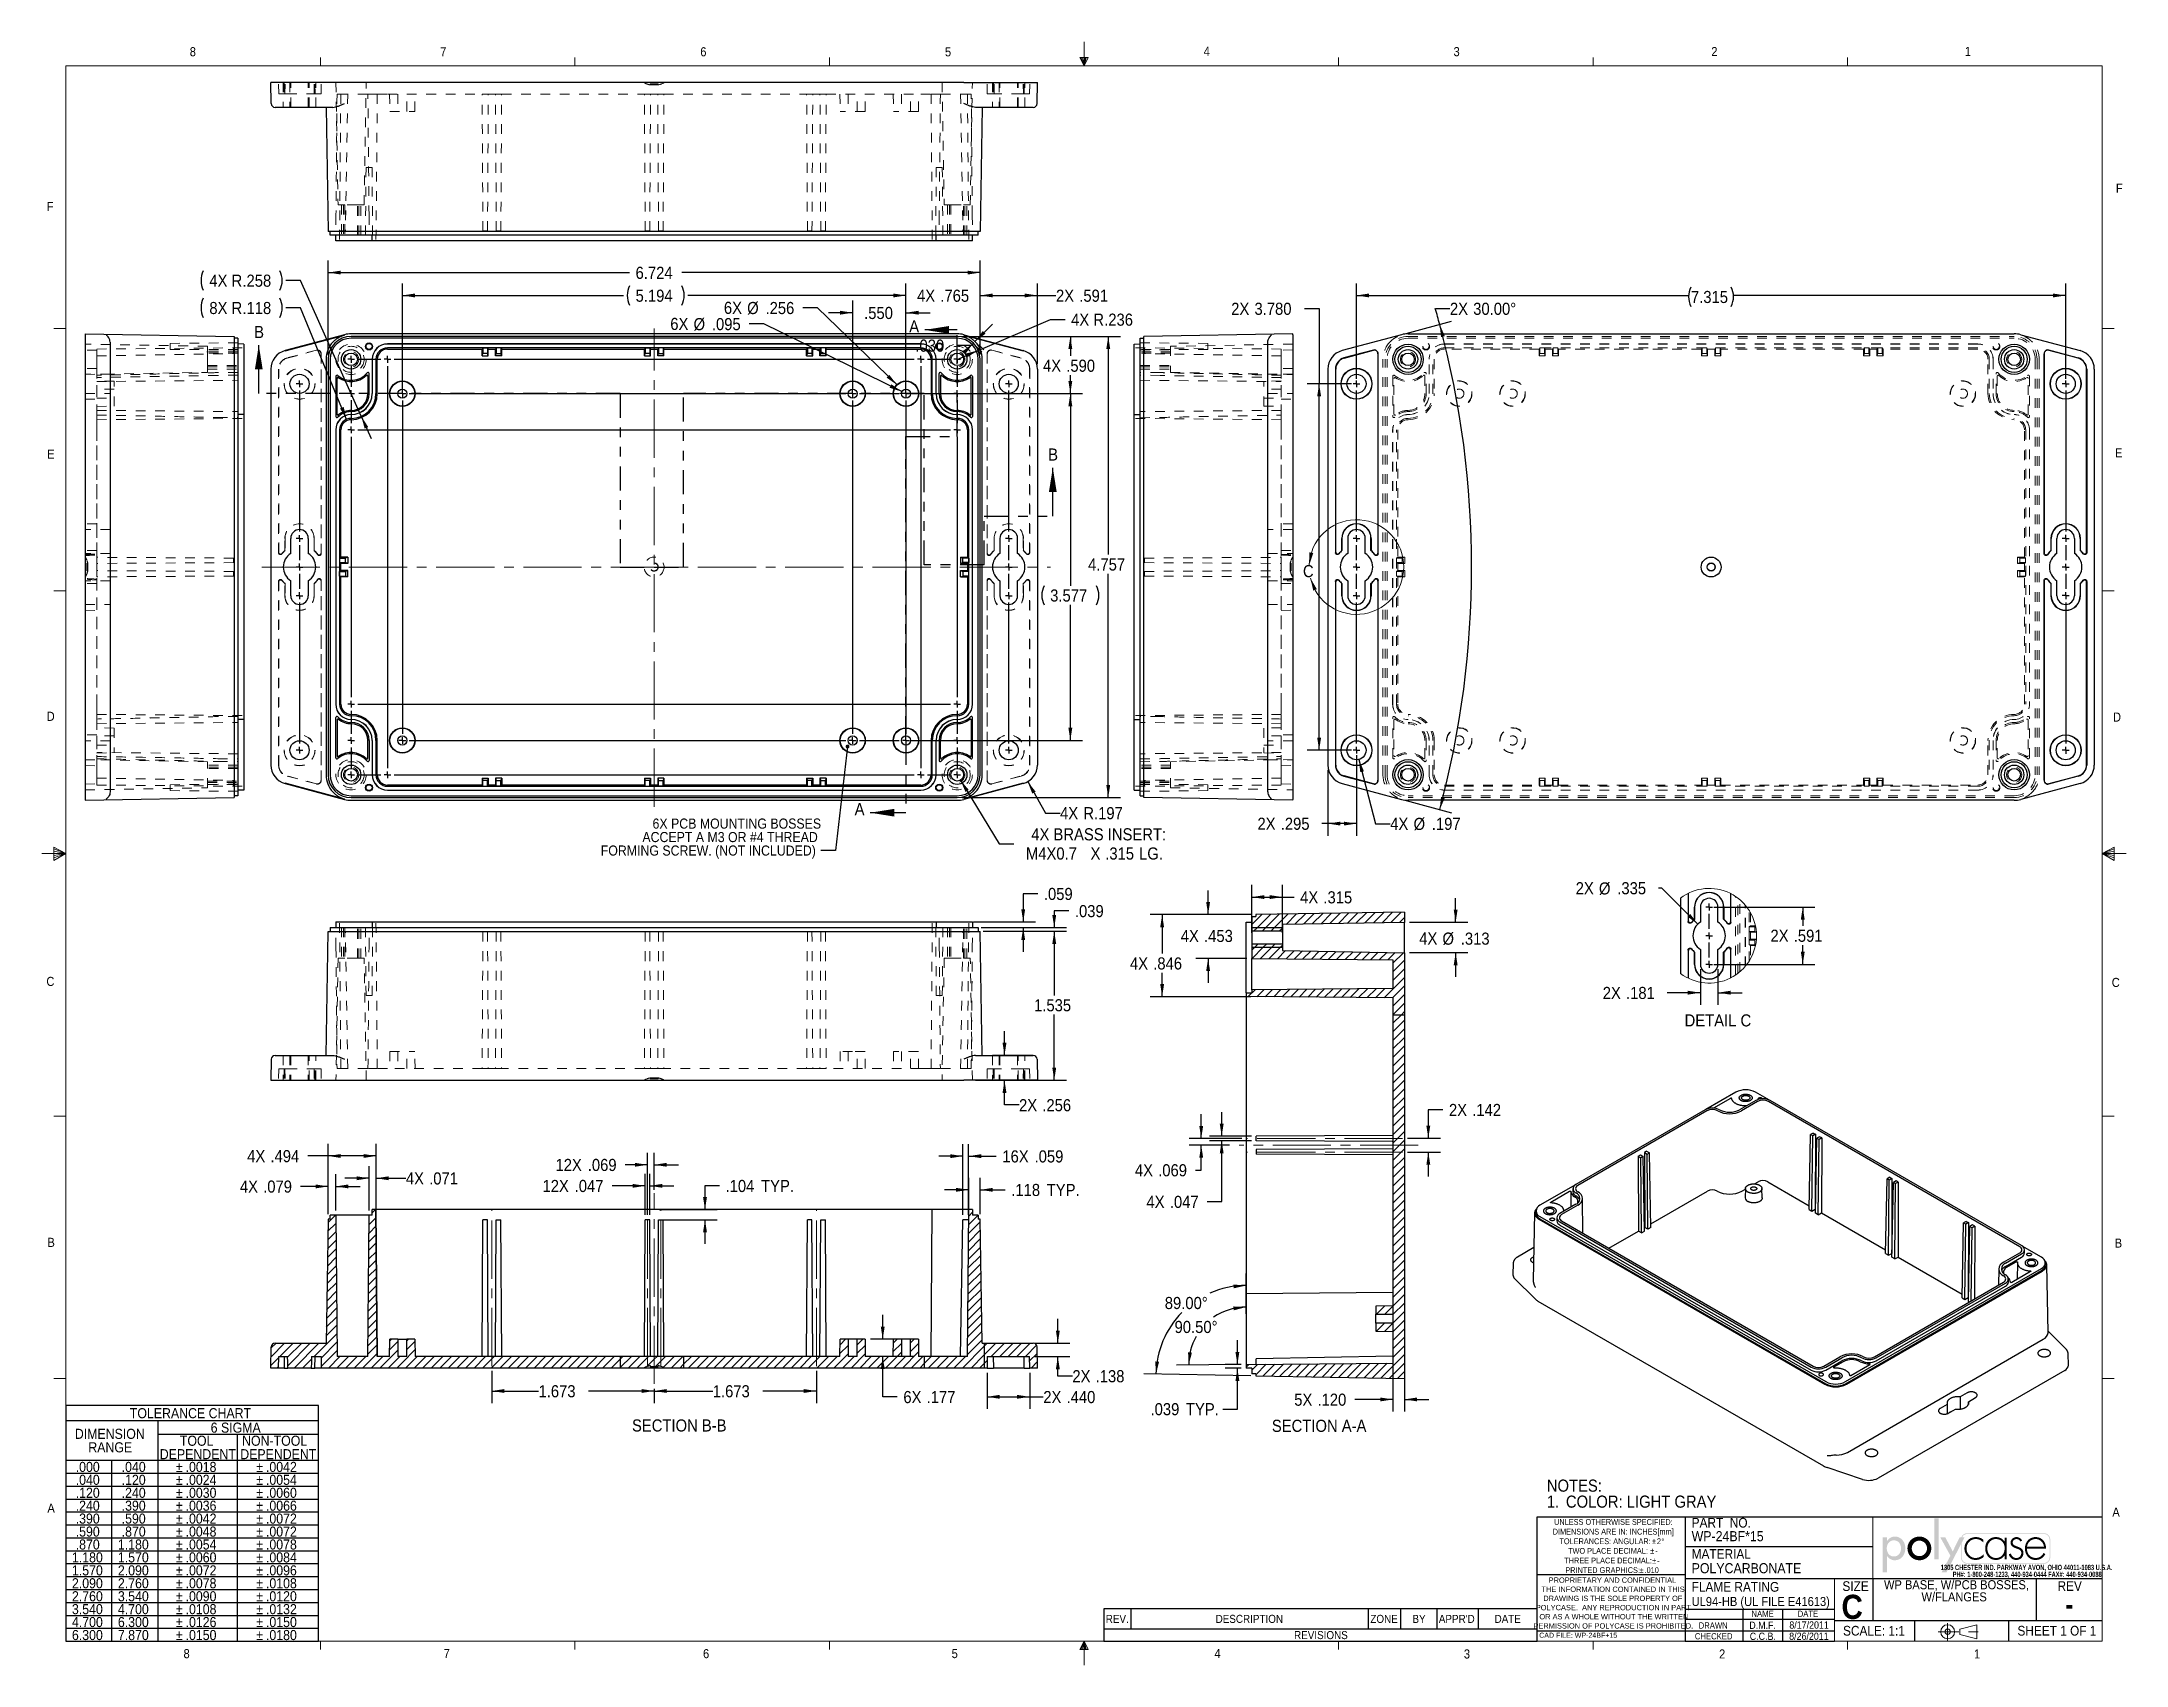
# Model space of a CAD drawing. Header units: inches. Extents: x 0.3 to 21.8, y 0.2 to 16.9.
import ezdxf

# ---------------------------------------------------------------- set-up
doc = ezdxf.new("R2010")
doc.units = ezdxf.units.IN
doc.header["$MEASUREMENT"] = 0
doc.header["$PDSIZE"] = -1
for name, pattern in [('SLD-Center', [0.75, 0.6, -0.05, 0.05, -0.05]), ('SLD-Dashed', [0.075, 0.05, -0.025]), ('SLD-Phantom', [0.5, 0.25, -0.05, 0.05, -0.05, 0.05, -0.05]), ('SLD-Solid', [0])]:
    doc.linetypes.add(name, pattern=pattern)
doc.layers.add('FORMAT', color=7, linetype='SLD-Solid')
doc.layers.add('SLD-0', color=7, linetype='SLD-Solid')
doc.styles.add('SLDTEXTSTYLE0', font='GOTHICB.TTF', dxfattribs={"width": 0.639595})
doc.styles.add('SLDTEXTSTYLE1', font='GOTHIC.TTF', dxfattribs={"width": 0.913})
doc.styles.add('SLDTEXTSTYLE2', font='GOTHICB.TTF', dxfattribs={"width": 0.913})
doc.styles.get("Standard").update_dxf_attribs({"font": 'GOTHIC.TTF'})
doc.dimstyles.new('SLDDIMSTYLE0', dxfattribs={"dimtxt": 0.125, "dimasz": 0.13, "dimexe": 0, "dimexo": 0.0625, "dimgap": 0.03125, "dimtad": 0, "dimtih": 1, "dimtoh": 1, "dimdec": 3, "dimrnd": 1e-09, "dimzin": 12, "dimdsep": 46, "dimtxsty": 'SLDTEXTSTYLE1', "dimsah": 1, "dimcen": 0.09, "dimadec": 0, "dimazin": 3, "dimtfac": 1, "dimtdec": 3, "dimtofl": 0, "dimtmove": 0, "dimatfit": 3, "dimfxl": 0, "dimfrac": 2, "dimtolj": 1, "dimtzin": 12, "dimarcsym": 0})
doc.dimstyles.new('SLDDIMSTYLE1', dxfattribs={"dimtxt": 0.125, "dimasz": 0.13, "dimexe": 0, "dimexo": 0.0625, "dimgap": 0.03125, "dimtad": 0, "dimtih": 1, "dimtoh": 1, "dimdec": 3, "dimrnd": 1e-09, "dimzin": 12, "dimdsep": 46, "dimtxsty": 'SLDTEXTSTYLE1', "dimsah": 1, "dimcen": 0, "dimadec": 0, "dimazin": 3, "dimtfac": 1, "dimtdec": 3, "dimtofl": 0, "dimtmove": 0, "dimatfit": 3, "dimfxl": 0, "dimfrac": 2, "dimtolj": 1, "dimtzin": 12, "dimarcsym": 0})
doc.dimstyles.new('SLDDIMSTYLE10', dxfattribs={"dimtxt": 0.125, "dimasz": 0.13, "dimexe": 0, "dimexo": 0.0625, "dimgap": 0.03125, "dimtad": 0, "dimtih": 1, "dimtoh": 1, "dimdec": 4, "dimzin": 4, "dimdsep": 46, "dimtxsty": 'SLDTEXTSTYLE1', "dimsah": 1, "dimcen": 0.09, "dimazin": 1, "dimtfac": 1, "dimtofl": 0, "dimtmove": 0, "dimatfit": 3, "dimfxl": 0, "dimfrac": 2, "dimtolj": 1, "dimtzin": 12, "dimarcsym": 0})
doc.dimstyles.new('SLDDIMSTYLE11', dxfattribs={"dimtxt": 0.125, "dimasz": 0.13, "dimexe": 0, "dimexo": 0.0625, "dimgap": 0.03125, "dimtad": 0, "dimtih": 1, "dimtoh": 1, "dimdec": 3, "dimrnd": 1e-09, "dimzin": 12, "dimdsep": 46, "dimtxsty": 'SLDTEXTSTYLE1', "dimsah": 1, "dimcen": 0, "dimadec": 0, "dimazin": 3, "dimtfac": 1, "dimtdec": 3, "dimtofl": 0, "dimtmove": 0, "dimatfit": 3, "dimfxl": 0, "dimfrac": 2, "dimtolj": 1, "dimtzin": 12, "dimarcsym": 0})
doc.dimstyles.new('SLDDIMSTYLE2', dxfattribs={"dimtxt": 0.125, "dimasz": 0.13, "dimexe": 0, "dimexo": 0.0625, "dimgap": 0.03125, "dimtad": 0, "dimtih": 1, "dimtoh": 1, "dimdec": 3, "dimrnd": 1e-09, "dimzin": 12, "dimdsep": 46, "dimtxsty": 'SLDTEXTSTYLE1', "dimsah": 1, "dimcen": 0.09, "dimadec": 0, "dimazin": 3, "dimtfac": 1, "dimtdec": 3, "dimtmove": 0, "dimatfit": 0, "dimfxl": 0, "dimfrac": 2, "dimtolj": 1, "dimtzin": 12, "dimarcsym": 0})
doc.dimstyles.new('SLDDIMSTYLE3', dxfattribs={"dimtxt": 0.125, "dimasz": 0.13, "dimexe": 0, "dimexo": 0.0625, "dimgap": 0.03125, "dimtad": 0, "dimtih": 1, "dimtoh": 1, "dimdec": 3, "dimrnd": 1e-09, "dimzin": 4, "dimdsep": 46, "dimtxsty": 'SLDTEXTSTYLE1', "dimsah": 1, "dimcen": 0.09, "dimadec": 0, "dimazin": 1, "dimtfac": 1, "dimtdec": 3, "dimtofl": 0, "dimtmove": 0, "dimatfit": 3, "dimfxl": 0, "dimfrac": 2, "dimtolj": 1, "dimtzin": 12, "dimarcsym": 0})
doc.dimstyles.new('SLDDIMSTYLE4', dxfattribs={"dimtxt": 0.125, "dimasz": 0.13, "dimexe": 0, "dimexo": 0.0625, "dimgap": 0.03125, "dimtad": 0, "dimtih": 1, "dimtoh": 1, "dimdec": 3, "dimrnd": 1e-09, "dimzin": 4, "dimdsep": 46, "dimtxsty": 'SLDTEXTSTYLE1', "dimsah": 1, "dimcen": 0.09, "dimadec": 0, "dimazin": 1, "dimtfac": 1, "dimtdec": 3, "dimtmove": 0, "dimatfit": 0, "dimfxl": 0, "dimfrac": 2, "dimtolj": 1, "dimtzin": 12, "dimarcsym": 0})
doc.dimstyles.new('SLDDIMSTYLE5', dxfattribs={"dimtxt": 0.125, "dimasz": 0.13, "dimexe": 0, "dimexo": 0.0625, "dimgap": 0.03125, "dimtad": 0, "dimtih": 1, "dimtoh": 1, "dimdec": 3, "dimrnd": 1e-09, "dimzin": 12, "dimdsep": 46, "dimtxsty": 'SLDTEXTSTYLE1', "dimsah": 1, "dimcen": 0, "dimadec": 0, "dimazin": 3, "dimtfac": 1, "dimtdec": 3, "dimtofl": 0, "dimtmove": 0, "dimatfit": 3, "dimfxl": 0, "dimfrac": 2, "dimtolj": 1, "dimtzin": 12, "dimarcsym": 0})
doc.dimstyles.new('SLDDIMSTYLE6', dxfattribs={"dimtxt": 0.125, "dimasz": 0.13, "dimexe": 0, "dimexo": 0.0625, "dimgap": 0.03125, "dimtad": 0, "dimtih": 1, "dimtoh": 1, "dimdec": 0, "dimrnd": 1e-09, "dimzin": 12, "dimdsep": 46, "dimtxsty": 'SLDTEXTSTYLE1', "dimsah": 1, "dimcen": 0, "dimadec": 0, "dimazin": 3, "dimtfac": 1, "dimtdec": 3, "dimtofl": 0, "dimtmove": 0, "dimatfit": 3, "dimfxl": 0, "dimfrac": 2, "dimtolj": 1, "dimtzin": 12, "dimarcsym": 0})
doc.dimstyles.new('SLDDIMSTYLE7', dxfattribs={"dimtxt": 0.125, "dimasz": 0.13, "dimexe": 0, "dimexo": 0.0625, "dimgap": 0.03125, "dimtad": 0, "dimtih": 1, "dimtoh": 1, "dimdec": 3, "dimrnd": 1e-09, "dimzin": 12, "dimdsep": 46, "dimtxsty": 'SLDTEXTSTYLE1', "dimsah": 1, "dimcen": 0, "dimadec": 0, "dimazin": 3, "dimtfac": 1, "dimtdec": 3, "dimtofl": 0, "dimtmove": 0, "dimatfit": 3, "dimfxl": 0, "dimfrac": 2, "dimtolj": 1, "dimtzin": 12, "dimarcsym": 0})
doc.dimstyles.new('SLDDIMSTYLE8', dxfattribs={"dimtxt": 0.125, "dimasz": 0.13, "dimexe": 0, "dimexo": 0.0625, "dimgap": 0.03125, "dimtad": 0, "dimtih": 1, "dimtoh": 1, "dimdec": 3, "dimrnd": 1e-09, "dimzin": 12, "dimdsep": 46, "dimtxsty": 'SLDTEXTSTYLE1', "dimsah": 1, "dimcen": 0, "dimadec": 0, "dimazin": 3, "dimtfac": 1, "dimtdec": 3, "dimtofl": 0, "dimtmove": 1, "dimatfit": 3, "dimfxl": 0, "dimfrac": 2, "dimtolj": 1, "dimtzin": 12, "dimarcsym": 0})
doc.dimstyles.new('SLDDIMSTYLE9', dxfattribs={"dimtxt": 0, "dimasz": 0.04, "dimexe": 0, "dimexo": 0.0625, "dimgap": 0, "dimtad": 0, "dimtih": 1, "dimtoh": 1, "dimdec": 0, "dimrnd": 1e-09, "dimzin": 0, "dimdsep": 46, "dimtxsty": 'Standard', "dimblk1": 'DOT', "dimblk2": 'DOT', "dimsah": 1, "dimcen": 0.09, "dimadec": 0, "dimazin": 0, "dimtfac": 0.04, "dimtdec": 0, "dimtofl": 0, "dimtmove": 0, "dimatfit": 3, "dimldrblk": 'DOT', "dimfxl": 0, "dimfrac": 2, "dimtolj": 1, "dimtzin": 0, "dimarcsym": 0})

msp = doc.modelspace()

# ---------------------------------------------------------------- texts
at = {"color": 7, "linetype": 'Continuous', "lineweight": 0, "char_height": 0.09375, "attachment_point": 1, "style": 'SLDTEXTSTYLE1'}
for s, insert in [('8', (1.80011, 16.85158)), ('7', (4.38324, 16.85142)), ('6', (7.0654, 16.8511)), ('5', (9.58856, 16.85056)), ('4', (12.25716, 16.8561)), ('3', (14.83413, 16.85254)), ('2', (17.49284, 16.85346)), ('1', (20.10713, 16.8552)), ('F', (21.66553, 15.44538)), ('F', (0.32424, 15.2565)), ('E', (0.32911, 12.70161)), ('E', (21.65688, 12.71509)), ('D', (0.3241, 9.99739)), ('D', (21.6359, 9.98975)), ('C', (0.32123, 7.26318)), ('C', (21.62271, 7.25259)), ('B', (0.3323, 4.57178)), ('B', (21.65336, 4.56466)), ('A', (0.33186, 1.83123)), ('A', (21.62871, 1.79005)), ('8', (1.73575, 0.33013)), ('7', (4.41847, 0.33066)), ('6', (7.09334, 0.33013)), ('5', (9.65807, 0.33089)), ('4', (12.36796, 0.33089)), ('3', (14.94054, 0.3269)), ('2', (17.57296, 0.3269)), ('1', (20.20229, 0.3269))]:
    msp.add_mtext(s, dxfattribs=dict(at, insert=insert))
at = {"color": 7, "linetype": 'Continuous', "char_height": 0.125, "attachment_point": 1, "style": 'SLDTEXTSTYLE1'}
for s, insert in [('B', (2.4642, 13.97689)), ('A', (9.22011, 14.03514)), ('B', (10.65341, 12.71274)), ('A', (8.6573, 9.05536))]:
    msp.add_mtext(s, dxfattribs=dict(at, insert=insert))
at = {"color": 7, "linetype": 'SLD-Solid', "lineweight": 0, "insert": (13.28121, 11.51013), "char_height": 0.125, "attachment_point": 1, "style": 'SLDTEXTSTYLE1'}
msp.add_mtext('C', dxfattribs=at)
at = {"layer": 'FORMAT', "color": 7}
for s, insert, char_height, attachment_point, style in [('WP-24BF*15', (17.29014, 1.54662), 0.104167, 1, 'SLDTEXTSTYLE1'), ('PART  NO.', (17.29014, 1.68362), 0.1, 1, 'SLDTEXTSTYLE1'), ('MATERIAL', (17.29014, 1.36111), 0.1, 1, 'SLDTEXTSTYLE1'), ('POLYCARBONATE', (17.29014, 1.21659), 0.1041667, 1, 'SLDTEXTSTYLE1'), ('UL94-HB (UL FILE E41613)', (17.29014, 0.86794), 0.09375, 1, 'SLDTEXTSTYLE1'), ('FLAME RATING', (17.29014, 1.02188), 0.1, 1, 'SLDTEXTSTYLE1'), ('C', (18.83513, 0.89052), 0.25, 1, 'SLDTEXTSTYLE2'), ('SIZE', (18.84491, 1.02963), 0.1, 1, 'SLDTEXTSTYLE1'), ('REV', (21.0636, 1.03051), 0.1, 1, 'SLDTEXTSTYLE1'), ('NAME', (18.02193, 0.72632), 0.065, 2, 'SLDTEXTSTYLE1'), ('DATE', (18.48943, 0.72632), 0.065, 2, 'SLDTEXTSTYLE1'), ('-', (21.18699, 0.89054), 0.2, 2, 'SLDTEXTSTYLE2'), ('CAD FILE: WP-24BF+15', (15.7175, 0.49897), 0.0520833, 1, 'SLDTEXTSTYLE1'), ('CHECKED', (17.32305, 0.49519), 0.065, 1, 'SLDTEXTSTYLE1'), ('DRAWN', (17.36238, 0.60592), 0.065, 1, 'SLDTEXTSTYLE1'), ('D.M.F.', (18.02201, 0.61376), 0.075, 2, 'SLDTEXTSTYLE1'), ('C.C.B.', (18.02402, 0.49945), 0.075, 2, 'SLDTEXTSTYLE1'), ('8/26/2011', (18.49958, 0.50018), 0.075, 2, 'SLDTEXTSTYLE1'), ('8/17/2011', (18.50123, 0.61592), 0.075, 2, 'SLDTEXTSTYLE1'), ('SCALE: 1:1', (18.85157, 0.56945), 0.1, 1, 'SLDTEXTSTYLE1'), ('SHEET 1 OF 1', (20.65008, 0.56978), 0.1, 1, 'SLDTEXTSTYLE1')]:
    msp.add_mtext(s, dxfattribs=dict(at, insert=insert, char_height=char_height, attachment_point=attachment_point, style=style))
at = {"layer": 'SLD-0', "char_height": 0.125, "attachment_point": 2, "style": 'SLDTEXTSTYLE1'}
for s, insert in [('DETAIL C', (17.5606, 6.87689)), ('SECTION B-B', (6.84864, 2.69907)), ('SECTION A-A', (13.44809, 2.69533))]:
    msp.add_mtext(s, dxfattribs=dict(at, insert=insert))

# ---------------------------------------------------------------- blocks, each defined once
blk = doc.blocks.new('ThirdAngleProjectionBlock')
at = {"color": 7, "linetype": 'SLD-Center', "lineweight": 0}
for p, q in [((0, 0.253), (1.202, 0.253)), ((0.275, 0.506), (0.275, 0))]:
    blk.add_line(p, q, dxfattribs=at)
at = {"color": 7, "linetype": 'SLD-Solid', "lineweight": 0}
for p, q in [((0.632, 0.332), (1.13, 0.459)), ((0.632, 0.332), (0.632, 0.174)), ((0.632, 0.174), (1.13, 0.048)), ((1.13, 0.459), (1.13, 0.048))]:
    blk.add_line(p, q, dxfattribs=at)
for radius in [0.206, 0.0789]:
    blk.add_circle((0.275, 0.253), radius, dxfattribs=at)
blk = doc.blocks.new('SW_NOTE_0')
at = {"color": 0, "linetype": 'Continuous', "lineweight": 0, "char_height": 0.055, "attachment_point": 2, "style": 'SLDTEXTSTYLE0'}
for s, insert in [('1305 CHESTER IND. PARKWAY AVON, OHIO 44011-1083 U.S.A. ', (0.75, 0.07)), ('PH#: 1-800-248-1233, 440-934-0444 FAX#: 440-934-0088', (0.756, -0.001))]:
    blk.add_mtext(s, dxfattribs=dict(at, insert=insert))
blk = doc.blocks.new('Block2')
at = {"linetype": 'Continuous'}
blk.add_hatch(color=7, dxfattribs=at).paths.add_polyline_path([(1.559, 0.355), (1.559, 1.505), (1.44, 1.505), (1.44, 0.355)], flags=0)
h = blk.add_hatch(color=7, dxfattribs=at)
edge = h.paths.add_edge_path(flags=0)
edge.add_spline(control_points=[(0.122, 0.452), (0.17, 0.382), (0.245, 0.334), (0.333, 0.334)], knot_values=[4, 4, 4, 4, 5, 5, 5, 5], weights=[1, 1, 1, 1], degree=3, periodic=0)
edge.add_spline(control_points=[(0.333, 0.334), (0.523, 0.334), (0.629, 0.492), (0.629, 0.669)], knot_values=[3, 3, 3, 3, 4, 4, 4, 4], weights=[1, 1, 1, 1], degree=3, periodic=0)
edge.add_spline(control_points=[(0.629, 0.669), (0.629, 0.839), (0.517, 0.994), (0.338, 0.994)], knot_values=[2, 2, 2, 2, 3, 3, 3, 3], weights=[1, 1, 1, 1], degree=3, periodic=0)
edge.add_spline(control_points=[(0.338, 0.994), (0.245, 0.994), (0.171, 0.946), (0.122, 0.872)], knot_values=[1, 1, 1, 1, 2, 2, 2, 2], weights=[1, 1, 1, 1], degree=3, periodic=0)
edge.add_line((0.122, 0.872), (0.119, 0.872))
edge.add_line((0.119, 0.872), (0.119, 0.975))
edge.add_line((0.119, 0.975), (0, 0.975))
edge.add_line((0, 0.975), (0, 0))
edge.add_line((0, 0), (0.119, 0))
edge.add_line((0.119, 0), (0.119, 0.452))
edge.add_line((0.119, 0.452), (0.122, 0.452))
edge = h.paths.add_edge_path(flags=0)
edge.add_spline(control_points=[(0.113, 0.665), (0.113, 0.78), (0.185, 0.888), (0.309, 0.888), (0.437, 0.888), (0.51, 0.786), (0.51, 0.665)], knot_values=[0, 0, 0, 0, 1, 1, 1, 2, 2, 2, 2], weights=[1, 1, 1, 1, 1, 1, 1], degree=3, periodic=0)
edge.add_spline(control_points=[(0.51, 0.665), (0.51, 0.543), (0.439, 0.44), (0.309, 0.44), (0.183, 0.44), (0.113, 0.549), (0.113, 0.665)], knot_values=[2, 2, 2, 2, 3, 3, 3, 4, 4, 4, 4], weights=[1, 1, 1, 1, 1, 1, 1], degree=3, periodic=0)
h = blk.add_hatch(color=7, dxfattribs=at)
edge = h.paths.add_edge_path(flags=0)
edge.add_spline(control_points=[(0.69, 0.664), (0.69, 0.477), (0.836, 0.334), (1.022, 0.334), (1.207, 0.334), (1.353, 0.477), (1.353, 0.664)], knot_values=[0, 0, 0, 0, 1, 1, 1, 2, 2, 2, 2], weights=[1, 1, 1, 1, 1, 1, 1], degree=3, periodic=0)
edge.add_spline(control_points=[(1.353, 0.664), (1.353, 0.851), (1.207, 0.994), (1.022, 0.994), (0.836, 0.994), (0.69, 0.851), (0.69, 0.664)], knot_values=[2, 2, 2, 2, 3, 3, 3, 4, 4, 4, 4], weights=[1, 1, 1, 1, 1, 1, 1], degree=3, periodic=0)
edge = h.paths.add_edge_path(flags=0)
edge.add_spline(control_points=[(1.234, 0.664), (1.234, 0.547), (1.139, 0.448), (1.022, 0.448), (0.904, 0.448), (0.81, 0.547), (0.81, 0.664)], knot_values=[0, 0, 0, 0, 1, 1, 1, 2, 2, 2, 2], weights=[1, 1, 1, 1, 1, 1, 1], degree=3, periodic=0)
edge.add_spline(control_points=[(0.81, 0.664), (0.81, 0.782), (0.904, 0.88), (1.022, 0.88), (1.139, 0.88), (1.234, 0.782), (1.234, 0.664)], knot_values=[2, 2, 2, 2, 3, 3, 3, 4, 4, 4, 4], weights=[1, 1, 1, 1, 1, 1, 1], degree=3, periodic=0)
h = blk.add_hatch(color=7, dxfattribs=at)
edge = h.paths.add_edge_path(flags=0)
edge.add_spline(control_points=[(4.669, 0.413), (4.669, 0.316), (4.59, 0.237), (4.493, 0.237)], knot_values=[7, 7, 7, 7, 8, 8, 8, 8], weights=[1, 1, 1, 1], degree=3, periodic=0)
edge.add_line((4.493, 0.237), (2.356, 0.237))
edge.add_spline(control_points=[(2.356, 0.237), (2.259, 0.237), (2.18, 0.316), (2.18, 0.413)], knot_values=[1, 1, 1, 1, 2, 2, 2, 2], weights=[1, 1, 1, 1], degree=3, periodic=0)
edge.add_line((2.18, 0.413), (2.18, 0.781))
edge.add_line((2.18, 0.781), (1.778, 0))
edge.add_line((1.778, 0), (1.643, 0))
edge.add_line((1.643, 0), (1.887, 0.461))
edge.add_line((1.887, 0.461), (1.603, 0.975))
edge.add_line((1.603, 0.975), (1.742, 0.975))
edge.add_line((1.742, 0.975), (1.952, 0.582))
edge.add_line((1.952, 0.582), (2.146, 0.975))
edge.add_line((2.146, 0.975), (2.192, 0.975))
edge.add_spline(control_points=[(2.192, 0.975), (2.218, 1.041), (2.282, 1.087), (2.356, 1.087)], knot_values=[3.233464, 3.233464, 3.233464, 3.233464, 4, 4, 4, 4], weights=[1, 1, 1, 1], degree=3, periodic=0)
edge.add_line((2.356, 1.087), (4.493, 1.087))
edge.add_spline(control_points=[(4.493, 1.087), (4.59, 1.087), (4.669, 1.008), (4.669, 0.911)], knot_values=[5, 5, 5, 5, 6, 6, 6, 6], weights=[1, 1, 1, 1], degree=3, periodic=0)
edge.add_line((4.669, 0.911), (4.669, 0.413))
edge = h.paths.add_edge_path(flags=0)
edge.add_line((2.215, 0.975), (2.28, 0.975))
edge.add_line((2.28, 0.975), (2.201, 0.821))
edge.add_line((2.201, 0.821), (2.201, 0.413))
edge.add_spline(control_points=[(2.201, 0.413), (2.201, 0.327), (2.271, 0.258), (2.356, 0.258)], knot_values=[2, 2, 2, 2, 3, 3, 3, 3], weights=[1, 1, 1, 1], degree=3, periodic=0)
edge.add_line((2.356, 0.258), (4.493, 0.258))
edge.add_spline(control_points=[(4.493, 0.258), (4.579, 0.258), (4.649, 0.327), (4.649, 0.413)], knot_values=[4, 4, 4, 4, 5, 5, 5, 5], weights=[1, 1, 1, 1], degree=3, periodic=0)
edge.add_line((4.649, 0.413), (4.649, 0.911))
edge.add_spline(control_points=[(4.649, 0.911), (4.649, 0.997), (4.579, 1.066), (4.493, 1.066)], knot_values=[6, 6, 6, 6, 7, 7, 7, 7], weights=[1, 1, 1, 1], degree=3, periodic=0)
edge.add_line((4.493, 1.066), (2.356, 1.066))
edge.add_spline(control_points=[(2.356, 1.066), (2.293, 1.066), (2.239, 1.029), (2.215, 0.975)], knot_values=[0, 0, 0, 0, 0.732403, 0.732403, 0.732403, 0.732403], weights=[1, 1, 1, 1], degree=3, periodic=0)
h = blk.add_hatch(color=7, dxfattribs=at)
edge = h.paths.add_edge_path(flags=0)
edge.add_spline(control_points=[(2.806, 0.905), (2.745, 0.957), (2.672, 0.98), (2.593, 0.98)], knot_values=[8, 8, 8, 8, 9, 9, 9, 9], weights=[1, 1, 1, 1], degree=3, periodic=0)
edge.add_spline(control_points=[(2.593, 0.98), (2.413, 0.98), (2.278, 0.84), (2.278, 0.662)], knot_values=[7, 7, 7, 7, 8, 8, 8, 8], weights=[1, 1, 1, 1], degree=3, periodic=0)
edge.add_spline(control_points=[(2.278, 0.662), (2.278, 0.484), (2.41, 0.342), (2.592, 0.342)], knot_values=[6, 6, 6, 6, 7, 7, 7, 7], weights=[1, 1, 1, 1], degree=3, periodic=0)
edge.add_spline(control_points=[(2.592, 0.342), (2.674, 0.342), (2.752, 0.372), (2.814, 0.427)], knot_values=[5, 5, 5, 5, 6, 6, 6, 6], weights=[1, 1, 1, 1], degree=3, periodic=0)
edge.add_line((2.814, 0.427), (2.814, 0.507))
edge.add_spline(control_points=[(2.814, 0.507), (2.759, 0.44), (2.676, 0.398), (2.589, 0.398)], knot_values=[3, 3, 3, 3, 4, 4, 4, 4], weights=[1, 1, 1, 1], degree=3, periodic=0)
edge.add_spline(control_points=[(2.589, 0.398), (2.445, 0.398), (2.337, 0.523), (2.337, 0.662)], knot_values=[2, 2, 2, 2, 3, 3, 3, 3], weights=[1, 1, 1, 1], degree=3, periodic=0)
edge.add_spline(control_points=[(2.337, 0.662), (2.337, 0.802), (2.446, 0.925), (2.59, 0.925)], knot_values=[1, 1, 1, 1, 2, 2, 2, 2], weights=[1, 1, 1, 1], degree=3, periodic=0)
edge.add_spline(control_points=[(2.59, 0.925), (2.678, 0.925), (2.748, 0.889), (2.806, 0.825)], knot_values=[0, 0, 0, 0, 1, 1, 1, 1], weights=[1, 1, 1, 1], degree=3, periodic=0)
edge.add_line((2.806, 0.825), (2.806, 0.905))
h = blk.add_hatch(color=7, dxfattribs=at)
edge = h.paths.add_edge_path(flags=0)
edge.add_spline(control_points=[(3.392, 0.861), (3.34, 0.938), (3.25, 0.98), (3.156, 0.98)], knot_values=[6, 6, 6, 6, 7, 7, 7, 7], weights=[1, 1, 1, 1], degree=3, periodic=0)
edge.add_spline(control_points=[(3.156, 0.98), (2.972, 0.98), (2.857, 0.844), (2.857, 0.665)], knot_values=[5, 5, 5, 5, 6, 6, 6, 6], weights=[1, 1, 1, 1], degree=3, periodic=0)
edge.add_spline(control_points=[(2.857, 0.665), (2.857, 0.486), (2.973, 0.342), (3.159, 0.342)], knot_values=[4, 4, 4, 4, 5, 5, 5, 5], weights=[1, 1, 1, 1], degree=3, periodic=0)
edge.add_spline(control_points=[(3.159, 0.342), (3.249, 0.342), (3.347, 0.387), (3.392, 0.465)], knot_values=[3, 3, 3, 3, 4, 4, 4, 4], weights=[1, 1, 1, 1], degree=3, periodic=0)
edge.add_line((3.392, 0.465), (3.395, 0.465))
edge.add_line((3.395, 0.465), (3.395, 0.355))
edge.add_line((3.395, 0.355), (3.454, 0.355))
edge.add_line((3.454, 0.355), (3.454, 0.967))
edge.add_line((3.454, 0.967), (3.395, 0.967))
edge.add_line((3.395, 0.967), (3.395, 0.861))
edge.add_line((3.395, 0.861), (3.392, 0.861))
edge = h.paths.add_edge_path(flags=0)
edge.add_spline(control_points=[(3.398, 0.672), (3.398, 0.525), (3.314, 0.397), (3.157, 0.397), (3.009, 0.397), (2.916, 0.525), (2.916, 0.665)], knot_values=[0, 0, 0, 0, 1, 1, 1, 2, 2, 2, 2], weights=[1, 1, 1, 1, 1, 1, 1], degree=3, periodic=0)
edge.add_spline(control_points=[(2.916, 0.665), (2.916, 0.798), (3.013, 0.925), (3.153, 0.925), (3.302, 0.925), (3.398, 0.814), (3.398, 0.672)], knot_values=[2, 2, 2, 2, 3, 3, 3, 4, 4, 4, 4], weights=[1, 1, 1, 1, 1, 1, 1], degree=3, periodic=0)
h = blk.add_hatch(color=7, dxfattribs=at)
edge = h.paths.add_edge_path(flags=0)
edge.add_spline(control_points=[(3.731, 0.98), (3.793, 0.98), (3.861, 0.939), (3.887, 0.882)], knot_values=[11, 11, 11, 11, 12, 12, 12, 12], weights=[1, 1, 1, 1], degree=3, periodic=0)
edge.add_line((3.887, 0.882), (3.836, 0.856))
edge.add_spline(control_points=[(3.836, 0.856), (3.816, 0.898), (3.776, 0.925), (3.728, 0.925)], knot_values=[0, 0, 0, 0, 1, 1, 1, 1], weights=[1, 1, 1, 1], degree=3, periodic=0)
edge.add_spline(control_points=[(3.728, 0.925), (3.677, 0.925), (3.624, 0.882), (3.624, 0.829)], knot_values=[1, 1, 1, 1, 2, 2, 2, 2], weights=[1, 1, 1, 1], degree=3, periodic=0)
edge.add_spline(control_points=[(3.624, 0.829), (3.624, 0.682), (3.922, 0.754), (3.922, 0.533)], knot_values=[2, 2, 2, 2, 3, 3, 3, 3], weights=[1, 1, 1, 1], degree=3, periodic=0)
edge.add_spline(control_points=[(3.922, 0.533), (3.922, 0.42), (3.834, 0.342), (3.724, 0.342)], knot_values=[3, 3, 3, 3, 4, 4, 4, 4], weights=[1, 1, 1, 1], degree=3, periodic=0)
edge.add_spline(control_points=[(3.724, 0.342), (3.622, 0.342), (3.539, 0.404), (3.514, 0.503)], knot_values=[4, 4, 4, 4, 5, 5, 5, 5], weights=[1, 1, 1, 1], degree=3, periodic=0)
edge.add_line((3.514, 0.503), (3.572, 0.522))
edge.add_spline(control_points=[(3.572, 0.522), (3.595, 0.449), (3.644, 0.397), (3.724, 0.397)], knot_values=[6, 6, 6, 6, 7, 7, 7, 7], weights=[1, 1, 1, 1], degree=3, periodic=0)
edge.add_spline(control_points=[(3.724, 0.397), (3.801, 0.397), (3.862, 0.458), (3.862, 0.535)], knot_values=[7, 7, 7, 7, 8, 8, 8, 8], weights=[1, 1, 1, 1], degree=3, periodic=0)
edge.add_spline(control_points=[(3.862, 0.535), (3.862, 0.611), (3.804, 0.635), (3.743, 0.656)], knot_values=[8, 8, 8, 8, 9, 9, 9, 9], weights=[1, 1, 1, 1], degree=3, periodic=0)
edge.add_spline(control_points=[(3.743, 0.656), (3.659, 0.686), (3.564, 0.722), (3.564, 0.825)], knot_values=[9, 9, 9, 9, 10, 10, 10, 10], weights=[1, 1, 1, 1], degree=3, periodic=0)
edge.add_spline(control_points=[(3.564, 0.825), (3.564, 0.918), (3.642, 0.98), (3.731, 0.98)], knot_values=[10, 10, 10, 10, 11, 11, 11, 11], weights=[1, 1, 1, 1], degree=3, periodic=0)
h = blk.add_hatch(color=7, dxfattribs=at)
edge = h.paths.add_edge_path(flags=0)
edge.add_spline(control_points=[(4.554, 0.656), (4.555, 0.832), (4.445, 0.98), (4.26, 0.98)], knot_values=[6, 6, 6, 6, 7, 7, 7, 7], weights=[1, 1, 1, 1], degree=3, periodic=0)
edge.add_spline(control_points=[(4.26, 0.98), (4.081, 0.98), (3.963, 0.833), (3.963, 0.662)], knot_values=[5, 5, 5, 5, 6, 6, 6, 6], weights=[1, 1, 1, 1], degree=3, periodic=0)
edge.add_spline(control_points=[(3.963, 0.662), (3.963, 0.489), (4.078, 0.342), (4.26, 0.342)], knot_values=[4, 4, 4, 4, 5, 5, 5, 5], weights=[1, 1, 1, 1], degree=3, periodic=0)
edge.add_spline(control_points=[(4.26, 0.342), (4.38, 0.342), (4.478, 0.401), (4.534, 0.507)], knot_values=[3, 3, 3, 3, 4, 4, 4, 4], weights=[1, 1, 1, 1], degree=3, periodic=0)
edge.add_line((4.534, 0.507), (4.484, 0.537))
edge.add_spline(control_points=[(4.484, 0.537), (4.44, 0.454), (4.363, 0.398), (4.268, 0.398)], knot_values=[1, 1, 1, 1, 2, 2, 2, 2], weights=[1, 1, 1, 1], degree=3, periodic=0)
edge.add_spline(control_points=[(4.268, 0.398), (4.126, 0.398), (4.019, 0.501), (4.023, 0.656)], knot_values=[0, 0, 0, 0, 1, 1, 1, 1], weights=[1, 1, 1, 1], degree=3, periodic=0)
edge.add_line((4.023, 0.656), (4.554, 0.656))
edge = h.paths.add_edge_path(flags=0)
edge.add_spline(control_points=[(4.023, 0.712), (4.033, 0.827), (4.136, 0.925), (4.261, 0.925)], knot_values=[1, 1, 1, 1, 2, 2, 2, 2], weights=[1, 1, 1, 1], degree=3, periodic=0)
edge.add_spline(control_points=[(4.261, 0.925), (4.387, 0.925), (4.48, 0.824), (4.494, 0.712)], knot_values=[0, 0, 0, 0, 1, 1, 1, 1], weights=[1, 1, 1, 1], degree=3, periodic=0)
edge.add_line((4.494, 0.712), (4.023, 0.712))
blk = doc.blocks.new('POLYCASE LOGO')
at = {"color": 7, "linetype": 'Continuous', "xscale": 0.37, "yscale": 0.37, "zscale": 0.37}
blk.add_blockref('Block2', (0.101, -0.571), dxfattribs=at)
at = {"color": 7, "linetype": 'Continuous', "lineweight": 0}
blk.add_blockref('SW_NOTE_0', (0.835, -0.564), dxfattribs=at)
blk = doc.blocks.new('SW_NOTE_1')
at = {"layer": 'SLD-0', "color": 0, "char_height": 0.125, "attachment_point": 1, "style": 'SLDTEXTSTYLE1'}
for s, insert in [('NOTES:', (0, 0.16)), ('1.', (0, -0.005)), ('COLOR: LIGHT GRAY', (0.197, -0.005))]:
    blk.add_mtext(s, dxfattribs=dict(at, insert=insert))
blk = doc.blocks.new('SW_NOTE_2')
at = {"layer": 'FORMAT', "color": 0, "char_height": 0.06, "attachment_point": 2, "style": 'SLDTEXTSTYLE1'}
for s, insert in [('UNLESS OTHERWISE SPECIFIED:', (0.567, 0.077)), ('DIMENSIONS ARE IN: INCHES[mm]', (0.565, -0.023)), ('TOLERANCES: ANGULAR: ', (0.481, -0.122)), ('%%p', (0.986, -0.122)), ('2', (1.037, -0.122)), ('%%d', (1.077, -0.122)), ('THREE PLACE DECIMAL: ', (0.512, -0.321)), ('PRINTED GRAPHICS: ', (0.456, -0.42)), ('TWO PLACE DECIMAL: ', (0.511, -0.221)), ('%%p', (0.857, -0.42)), ('.010', (0.962, -0.42)), ('%%p', (0.968, -0.221)), ('%%p', (0.988, -0.321)), ('-', (1.011, -0.221)), ('-', (1.031, -0.321))]:
    blk.add_mtext(s, dxfattribs=dict(at, insert=insert))
blk = doc.blocks.new('SW_NOTE_3')
at = {"layer": 'FORMAT', "color": 0, "attachment_point": 2, "style": 'SLDTEXTSTYLE1'}
for s, insert, char_height in [('WP BASE, W/PCB BOSSES, ', (0.765, 0.12), 0.09375), ('W/FLANGES', (0.741, -0.005), 0.0937)]:
    blk.add_mtext(s, dxfattribs=dict(at, insert=insert, char_height=char_height))
blk = doc.blocks.new('SW_NOTE_4')
at = {"layer": 'FORMAT', "color": 0, "char_height": 0.055, "attachment_point": 2, "style": 'SLDTEXTSTYLE1'}
for s, insert in [('PROPRIETARY AND CONFIDENTIAL', (0.583, 0.07)), ('POLYCASE.  ANY REPRODUCTION IN PART ', (0.593, -0.213)), ('THE INFORMATION CONTAINED IN THIS', (0.589, -0.024)), ('DRAWING IS THE SOLE PROPERTY OF', (0.587, -0.118)), ('PERMISSION OF POLYCASE IS PROHIBITED.', (0.592, -0.402)), ('OR AS A WHOLE WITHOUT THE WRITTEN ', (0.598, -0.307))]:
    blk.add_mtext(s, dxfattribs=dict(at, insert=insert))
blk = doc.blocks.new('SW_TABLEANNOTATION_0')
at = {"layer": 'SLD-0', "color": 0}
for p, q in [((0, 0), (0, -0.335)), ((4.472, 0), (0, 0)), ((0.278, 0), (0.278, -0.205)), ((2.729, 0), (2.729, -0.205)), ((3.062, 0), (3.062, -0.205)), ((3.435, 0), (3.435, -0.205)), ((3.863, 0), (3.863, -0.205)), ((4.472, -0.335), (4.472, 0)), ((0, -0.205), (4.472, -0.205)), ((0, -0.335), (4.472, -0.335))]:
    blk.add_line(p, q, dxfattribs=at)
at = {"layer": 'SLD-0', "color": 0, "attachment_point": 1, "style": 'SLDTEXTSTYLE1'}
for s, insert, char_height in [('REV.', (0.021, -0.062), 0.0833), ('DESCRIPTION', (1.154, -0.062), 0.08333), ('ZONE', (2.75, -0.062), 0.0833), ('BY', (3.184, -0.062), 0.0833), ("APPR'D", (3.456, -0.062), 0.0833), ('DATE', (4.031, -0.062), 0.0833), ('REVISIONS', (1.963, -0.229), 0.0833)]:
    blk.add_mtext(s, dxfattribs=dict(at, insert=insert, char_height=char_height))
blk = doc.blocks.new('SW_TABLEANNOTATION_1')
at = {"layer": 'SLD-0', "color": 0}
for p, q in [((0, 0), (0, -2.433)), ((2.606, 0), (0, 0)), ((2.606, -2.433), (2.606, 0)), ((0, -0.156), (2.606, -0.156)), ((0.948, -0.156), (0.948, -2.433)), ((0.948, -0.298), (2.606, -0.298)), ((1.766, -0.298), (1.766, -2.433)), ((0, -0.565), (2.606, -0.565)), ((0.471, -0.565), (0.471, -2.433)), ((0, -0.699), (2.606, -0.699)), ((0, -0.832), (2.606, -0.832)), ((0, -0.966), (2.606, -0.966)), ((0, -1.099), (2.606, -1.099)), ((0, -1.232), (2.606, -1.232)), ((0, -1.366), (2.606, -1.366)), ((0, -1.499), (2.606, -1.499)), ((0, -1.632), (2.606, -1.632)), ((0, -1.766), (2.606, -1.766)), ((0, -1.899), (2.606, -1.899)), ((0, -2.033), (2.606, -2.033)), ((0, -2.166), (2.606, -2.166)), ((0, -2.299), (2.606, -2.299)), ((0, -2.433), (2.606, -2.433))]:
    blk.add_line(p, q, dxfattribs=at)
at = {"layer": 'SLD-0', "color": 0, "attachment_point": 1, "style": 'SLDTEXTSTYLE1'}
for s, insert, char_height in [('TOLERANCE CHART', (0.659, -0.028), 0.10417), ('6 SIGMA', (1.493, -0.177), 0.1042), ('DIMENSION ', (0.092, -0.241), 0.1042), ('RANGE', (0.231, -0.38), 0.1042), ('TOOL', (1.175, -0.312), 0.1042), ('NON-TOOL', (1.817, -0.312), 0.1042), ('.000', (0.101, -0.582), 0.1042), ('.040', (0.575, -0.582), 0.1042), ('DEPENDENT', (0.968, -0.451), 0.1042), ('%%p', (1.134, -0.582), 0.1042), ('.0018', (1.234, -0.582), 0.1042), ('DEPENDENT', (1.798, -0.451), 0.1042), ('%%p', (1.963, -0.582), 0.1042), ('.0042', (2.063, -0.582), 0.1042), ('.040', (0.101, -0.715), 0.1042), ('.120', (0.101, -0.849), 0.1042), ('.120', (0.575, -0.715), 0.1042), ('.240', (0.575, -0.849), 0.1042), ('%%p', (1.134, -0.715), 0.1042), ('.0024', (1.234, -0.715), 0.1042), ('.0030', (1.234, -0.849), 0.1042), ('%%p', (1.963, -0.715), 0.1042), ('.0054', (2.063, -0.715), 0.1042), ('.0060', (2.063, -0.849), 0.1042), ('.240', (0.101, -0.982), 0.1042), ('.390', (0.575, -0.982), 0.1042), ('%%p', (1.134, -0.849), 0.1042), ('%%p', (1.134, -0.982), 0.1042), ('.0036', (1.234, -0.982), 0.1042), ('%%p', (1.963, -0.849), 0.1042), ('%%p', (1.963, -0.982), 0.1042), ('.0066', (2.063, -0.982), 0.1042), ('.390', (0.101, -1.115), 0.1042), ('.590', (0.101, -1.249), 0.1042), ('.590', (0.575, -1.115), 0.1042), ('.870', (0.575, -1.249), 0.1042), ('%%p', (1.134, -1.115), 0.1042), ('%%p', (1.134, -1.249), 0.1042), ('.0042', (1.234, -1.115), 0.1042), ('.0048', (1.234, -1.249), 0.1042), ('%%p', (1.963, -1.115), 0.1042), ('%%p', (1.963, -1.249), 0.1042), ('.0072', (2.063, -1.115), 0.1042), ('.0072', (2.063, -1.249), 0.1042), ('.870', (0.101, -1.382), 0.1042), ('1.180', (0.536, -1.382), 0.1042), ('%%p', (1.134, -1.382), 0.1042), ('.0054', (1.234, -1.382), 0.1042), ('%%p', (1.963, -1.382), 0.1042), ('.0078', (2.063, -1.382), 0.1042), ('1.180', (0.062, -1.515), 0.1042), ('1.570', (0.062, -1.649), 0.1042), ('2.090', (0.536, -1.649), 0.1042), ('1.570', (0.536, -1.515), 0.1042), ('%%p', (1.134, -1.515), 0.1042), ('%%p', (1.134, -1.649), 0.1042), ('.0060', (1.234, -1.515), 0.1042), ('.0072', (1.234, -1.649), 0.1042), ('%%p', (1.963, -1.515), 0.1042), ('%%p', (1.963, -1.649), 0.1042), ('.0084', (2.063, -1.515), 0.1042), ('.0096', (2.063, -1.649), 0.1042), ('2.090', (0.062, -1.782), 0.1042), ('2.760', (0.062, -1.916), 0.1042), ('3.540', (0.536, -1.916), 0.1042), ('2.760', (0.536, -1.782), 0.1042), ('%%p', (1.134, -1.782), 0.1042), ('%%p', (1.134, -1.916), 0.1042), ('.0078', (1.234, -1.782), 0.1042), ('.0090', (1.234, -1.916), 0.1042), ('%%p', (1.963, -1.782), 0.1042), ('%%p', (1.963, -1.916), 0.1042), ('.0108', (2.063, -1.782), 0.1042), ('.0120', (2.063, -1.916), 0.1042), ('3.540', (0.062, -2.049), 0.1042), ('4.700', (0.536, -2.049), 0.1042), ('%%p', (1.134, -2.049), 0.1042), ('.0108', (1.234, -2.049), 0.1042), ('%%p', (1.963, -2.049), 0.1042), ('.0132', (2.063, -2.049), 0.1042), ('4.700', (0.062, -2.182), 0.1042), ('6.300', (0.062, -2.316), 0.1042), ('6.300', (0.536, -2.182), 0.1042), ('7.870', (0.536, -2.316), 0.1042), ('%%p', (1.134, -2.182), 0.1042), ('%%p', (1.134, -2.316), 0.1042), ('.0126', (1.234, -2.182), 0.1042), ('.0150', (1.234, -2.316), 0.1042), ('%%p', (1.963, -2.182), 0.1042), ('%%p', (1.963, -2.316), 0.1042), ('.0150', (2.063, -2.182), 0.1042), ('.0180', (2.063, -2.316), 0.1042)]:
    blk.add_mtext(s, dxfattribs=dict(at, insert=insert, char_height=char_height))
blk = doc.blocks.new('*D11')
at = {"layer": 'SLD-0'}
for p, q in [((9.765, 13.869), (11.398, 13.869)), ((11.273, 13.869), (11.273, 11.618)), ((11.273, 9.112), (11.273, 11.419)), ((9.765, 9.112), (11.398, 9.112))]:
    blk.add_line(p, q, dxfattribs=at)
for points in [[(11.273, 13.869), (11.253, 13.739), (11.293, 13.739)], [(11.273, 9.112), (11.293, 9.242), (11.253, 9.242)]]:
    blk.add_solid(points, dxfattribs=at)
at = {"layer": 'SLD-0', "insert": (11.065, 11.579), "char_height": 0.125, "attachment_point": 1, "style": 'SLDTEXTSTYLE1'}
blk.add_mtext('4.757', dxfattribs=at)
blk = doc.blocks.new('*D12')
at = {"layer": 'SLD-0'}
for p, q in [((3.228, 13.682), (3.228, 14.652)), ((9.952, 13.682), (9.952, 14.652)), ((3.228, 14.527), (6.335, 14.527)), ((9.952, 14.527), (6.876, 14.527))]:
    blk.add_line(p, q, dxfattribs=at)
for points in [[(3.228, 14.527), (3.358, 14.507), (3.358, 14.547)], [(9.952, 14.527), (9.822, 14.547), (9.822, 14.507)]]:
    blk.add_solid(points, dxfattribs=at)
at = {"layer": 'SLD-0', "insert": (6.398, 14.587), "char_height": 0.125, "attachment_point": 1, "style": 'SLDTEXTSTYLE1'}
blk.add_mtext('6.724', dxfattribs=at)
blk = doc.blocks.new('*D13')
at = {"layer": 'SLD-0'}
for p, q in [((9.933, 13.725), (10.678, 14.044)), ((10.678, 14.044), (10.828, 14.044)), ((9.715, 13.632), (9.933, 13.725))]:
    blk.add_line(p, q, dxfattribs=at)
blk.add_solid([(9.933, 13.725), (9.805, 13.692), (9.821, 13.656)], dxfattribs=at)
at = {"layer": 'SLD-0', "char_height": 0.125, "attachment_point": 1, "style": 'SLDTEXTSTYLE1'}
for s, insert in [('4X R', (10.89, 14.104)), ('.236', (11.231, 14.104))]:
    blk.add_mtext(s, dxfattribs=dict(at, insert=insert))
blk = doc.blocks.new('*D14')
at = {"layer": 'SLD-0'}
for p, q in [((9.187, 13.329), (9.187, 14.416)), ((9.952, 13.682), (9.952, 14.416)), ((9.187, 14.291), (8.937, 14.291)), ((9.952, 14.291), (10.202, 14.291))]:
    blk.add_line(p, q, dxfattribs=at)
for points in [[(9.187, 14.291), (9.057, 14.311), (9.057, 14.271)], [(9.952, 14.291), (10.082, 14.271), (10.082, 14.311)]]:
    blk.add_solid(points, dxfattribs=at)
at = {"layer": 'SLD-0', "char_height": 0.125, "attachment_point": 1, "style": 'SLDTEXTSTYLE1'}
for s, insert in [('4X ', (9.301, 14.351)), ('.765', (9.541, 14.351))]:
    blk.add_mtext(s, dxfattribs=dict(at, insert=insert))
blk = doc.blocks.new('*D15')
at = {"layer": 'SLD-0'}
for p, q in [((9.765, 13.869), (11.007, 13.869)), ((10.882, 13.869), (10.882, 13.668)), ((10.882, 13.279), (10.882, 13.47)), ((9.237, 13.279), (11.007, 13.279))]:
    blk.add_line(p, q, dxfattribs=at)
for points in [[(10.882, 13.869), (10.862, 13.739), (10.902, 13.739)], [(10.882, 13.279), (10.902, 13.409), (10.862, 13.409)]]:
    blk.add_solid(points, dxfattribs=at)
at = {"layer": 'SLD-0', "char_height": 0.125, "attachment_point": 1, "style": 'SLDTEXTSTYLE1'}
for s, insert in [('4X ', (10.6, 13.629)), ('.590', (10.84, 13.629))]:
    blk.add_mtext(s, dxfattribs=dict(at, insert=insert))
blk = doc.blocks.new('*D16')
at = {"layer": 'SLD-0'}
for p, q in [((8.637, 13.329), (8.637, 14.238)), ((9.187, 13.329), (9.187, 14.238)), ((8.637, 14.113), (8.387, 14.113)), ((9.187, 14.113), (9.437, 14.113))]:
    blk.add_line(p, q, dxfattribs=at)
for points in [[(8.637, 14.113), (8.507, 14.133), (8.507, 14.093)], [(9.187, 14.113), (9.317, 14.093), (9.317, 14.133)]]:
    blk.add_solid(points, dxfattribs=at)
at = {"layer": 'SLD-0', "insert": (8.755, 14.173), "char_height": 0.125, "attachment_point": 1, "style": 'SLDTEXTSTYLE1'}
blk.add_mtext('.550', dxfattribs=at)
blk = doc.blocks.new('*D17')
at = {"layer": 'SLD-0'}
for p, q in [((8.273, 14.164), (8.123, 14.164)), ((9.095, 13.368), (8.273, 14.164))]:
    blk.add_line(p, q, dxfattribs=at)
blk.add_solid([(9.095, 13.368), (9.015, 13.472), (8.987, 13.444)], dxfattribs=at)
at = {"layer": 'SLD-0', "char_height": 0.125, "attachment_point": 1, "style": 'SLDTEXTSTYLE1'}
for s, insert in [('6X ', (7.309, 14.226)), ('%%c', (7.549, 14.224)), ('.256', (7.738, 14.224))]:
    blk.add_mtext(s, dxfattribs=dict(at, insert=insert))
blk = doc.blocks.new('*D18')
at = {"layer": 'SLD-0'}
for p, q in [((9.237, 13.279), (11.007, 13.279)), ((10.882, 13.279), (10.882, 11.297)), ((10.882, 9.702), (10.882, 11.099)), ((9.237, 9.702), (11.007, 9.702))]:
    blk.add_line(p, q, dxfattribs=at)
for centre, start, end in [((10.81, 11.198), 153.4349, 206.5651), ((10.954, 11.198), 333.4349, 26.5651)]:
    blk.add_arc(centre, 0.222, start, end, dxfattribs=at)
for points in [[(10.882, 13.279), (10.862, 13.149), (10.902, 13.149)], [(10.882, 9.702), (10.902, 9.832), (10.862, 9.832)]]:
    blk.add_solid(points, dxfattribs=at)
at = {"layer": 'SLD-0', "insert": (10.674, 11.259), "char_height": 0.125, "attachment_point": 1, "style": 'SLDTEXTSTYLE1'}
blk.add_mtext('3.577', dxfattribs=at)
blk = doc.blocks.new('*D19')
at = {"layer": 'SLD-0'}
for p, q in [((3.993, 13.329), (3.993, 14.416)), ((9.187, 13.329), (9.187, 14.416)), ((3.993, 14.291), (6.273, 14.291)), ((9.187, 14.291), (6.938, 14.291))]:
    blk.add_line(p, q, dxfattribs=at)
for centre, start, end in [((6.534, 14.291), 153.4349, 206.5651), ((6.677, 14.291), 333.4349, 26.5651)]:
    blk.add_arc(centre, 0.222, start, end, dxfattribs=at)
for points in [[(3.993, 14.291), (4.123, 14.271), (4.123, 14.311)], [(9.187, 14.291), (9.057, 14.311), (9.057, 14.271)]]:
    blk.add_solid(points, dxfattribs=at)
at = {"layer": 'SLD-0', "insert": (6.398, 14.351), "char_height": 0.125, "attachment_point": 1, "style": 'SLDTEXTSTYLE1'}
blk.add_mtext('5.194', dxfattribs=at)
blk = doc.blocks.new('*D20')
at = {"layer": 'SLD-0'}
for p, q in [((9.749, 9.292), (10.149, 8.636)), ((10.149, 8.636), (10.299, 8.636))]:
    blk.add_line(p, q, dxfattribs=at)
blk.add_solid([(9.749, 9.292), (9.8, 9.171), (9.834, 9.192)], dxfattribs=at)
at = {"layer": 'SLD-0', "char_height": 0.125, "attachment_point": 1, "style": 'SLDTEXTSTYLE1'}
for s, insert in [('4X BRASS INSERT:', (10.479, 8.796)), ('M4X0.7', (10.424, 8.598)), (' X ', (11.048, 8.598)), ('.315', (11.242, 8.598)), ('LG.', (11.591, 8.598))]:
    blk.add_mtext(s, dxfattribs=dict(at, insert=insert))
blk = doc.blocks.new('*D21')
at = {"layer": 'SLD-0'}
for p, q in [((10.442, 9.277), (10.626, 8.953)), ((10.626, 8.953), (10.776, 8.953))]:
    blk.add_line(p, q, dxfattribs=at)
blk.add_solid([(10.442, 9.277), (10.489, 9.154), (10.524, 9.174)], dxfattribs=at)
at = {"layer": 'SLD-0', "char_height": 0.125, "attachment_point": 1, "style": 'SLDTEXTSTYLE1'}
for s, insert in [('4X ', (10.776, 9.014, -1.117)), ('R.197', (11.016, 9.014, -1.117))]:
    blk.add_mtext(s, dxfattribs=dict(at, insert=insert))
blk = doc.blocks.new('*D22')
at = {"layer": 'SLD-0'}
for p, q in [((7.72, 13.997), (7.57, 13.997)), ((9.144, 13.299), (7.72, 13.997))]:
    blk.add_line(p, q, dxfattribs=at)
blk.add_solid([(9.144, 13.299), (9.036, 13.375), (9.018, 13.339)], dxfattribs=at)
at = {"layer": 'SLD-0', "char_height": 0.125, "attachment_point": 1, "style": 'SLDTEXTSTYLE1'}
for s, insert in [('6X ', (6.756, 14.06)), ('%%c', (6.996, 14.058)), ('.095', (7.185, 14.058))]:
    blk.add_mtext(s, dxfattribs=dict(at, insert=insert))
blk = doc.blocks.new('*D23')
at = {"layer": 'SLD-0'}
for p, q in [((2.942, 14.445), (2.792, 14.445)), ((3.569, 13.045), (2.942, 14.445)), ((3.569, 13.045), (3.671, 12.816))]:
    blk.add_line(p, q, dxfattribs=at)
for centre, start, end in [((2.138, 14.445), 153.4349, 206.5651), ((2.531, 14.445), 333.4349, 26.5651)]:
    blk.add_arc(centre, 0.222, start, end, dxfattribs=at)
blk.add_solid([(3.569, 13.045), (3.604, 12.918), (3.641, 12.934)], dxfattribs=at)
at = {"layer": 'SLD-0', "char_height": 0.125, "attachment_point": 1, "style": 'SLDTEXTSTYLE1'}
for s, insert in [('4X R', (2.002, 14.506)), ('.258', (2.343, 14.506))]:
    blk.add_mtext(s, dxfattribs=dict(at, insert=insert))
blk = doc.blocks.new('*D24')
at = {"layer": 'SLD-0'}
for p, q in [((2.942, 14.164), (2.792, 14.164)), ((3.418, 13.013), (2.942, 14.164))]:
    blk.add_line(p, q, dxfattribs=at)
for centre, start, end in [((2.138, 14.164), 153.4349, 206.5651), ((2.531, 14.164), 333.4349, 26.5651)]:
    blk.add_arc(centre, 0.222, start, end, dxfattribs=at)
blk.add_solid([(3.418, 13.013), (3.387, 13.141), (3.35, 13.126)], dxfattribs=at)
at = {"layer": 'SLD-0', "char_height": 0.125, "attachment_point": 1, "style": 'SLDTEXTSTYLE1'}
for s, insert in [('8X R', (2.002, 14.224)), ('.118', (2.343, 14.224))]:
    blk.add_mtext(s, dxfattribs=dict(at, insert=insert))
blk = doc.blocks.new('*D25')
at = {"layer": 'SLD-0'}
for p, q in [((9.901, 13.818), (10.078, 13.995)), ((9.859, 13.776), (9.709, 13.776)), ((9.88, 13.797), (9.859, 13.776)), ((9.915, 13.762), (9.968, 13.709)), ((9.937, 13.783), (9.99, 13.73))]:
    blk.add_line(p, q, dxfattribs=at)
for points in [[(9.88, 13.797), (9.774, 13.719), (9.802, 13.691)], [(9.901, 13.818), (10.007, 13.896), (9.979, 13.924)]]:
    blk.add_solid(points, dxfattribs=at)
at = {"layer": 'SLD-0', "insert": (9.284, 13.836, -1.117), "char_height": 0.125, "attachment_point": 1, "style": 'SLDTEXTSTYLE1'}
blk.add_mtext('.030', dxfattribs=at)
blk = doc.blocks.new('*D26')
at = {"layer": 'SLD-0'}
for p, q in [((9.952, 13.682), (9.952, 14.416)), ((10.542, 13.582), (10.542, 14.416)), ((9.952, 14.291), (10.542, 14.291)), ((10.542, 14.291), (10.734, 14.291))]:
    blk.add_line(p, q, dxfattribs=at)
for points in [[(9.952, 14.291), (10.082, 14.271), (10.082, 14.311)], [(10.542, 14.291), (10.412, 14.311), (10.412, 14.271)]]:
    blk.add_solid(points, dxfattribs=at)
at = {"layer": 'SLD-0', "char_height": 0.125, "attachment_point": 1, "style": 'SLDTEXTSTYLE1'}
for s, insert in [('2X ', (10.734, 14.351, -1.117)), ('.591', (10.974, 14.351, -1.117))]:
    blk.add_mtext(s, dxfattribs=dict(at, insert=insert))
blk = doc.blocks.new('SW_NOTE_5')
at = {"layer": 'SLD-0', "color": 0, "char_height": 0.10417, "attachment_point": 3, "style": 'SLDTEXTSTYLE1'}
for s, insert in [('6X PCB MOUNTING BOSSES ', (0.003, 0.329)), ('FORMING SCREW. (NOT INCLUDED)', (-0.051, 0.051)), ('ACCEPT A M3 OR #4 THREAD ', (-0.031, 0.19))]:
    blk.add_mtext(s, dxfattribs=dict(at, insert=insert))
blk = doc.blocks.new('_DOT')
at = {"color": 0, "linetype": 'ByBlock', "lineweight": -2}
blk.add_line((-0.5, 0), (-1, 0), dxfattribs=at)
at = {"color": 0, "linetype": 'ByBlock', "const_width": 0.5}
blk.add_lwpolyline([(-0.25, 0, 1), (0.25, 0, 1)], format="xyb", close=True, dxfattribs=at)
blk = doc.blocks.new('SW_CENTERMARKSYMBOL_0')
at = {"layer": 'SLD-0', "color": 0}
for p, q in [((0, 0), (-0.035, 0)), ((0, 0), (0, 0.035)), ((0, 0), (0.035, 0)), ((0, 0), (0, -0.035)), ((0.07, 0), (0.306, 0)), ((0.376, 0), (0.341, 0)), ((0.376, 0), (0.376, 0.035)), ((0.376, 0), (0.411, 0)), ((0.376, 0), (0.376, -0.035)), ((0.446, 0), (5.806, 0)), ((5.876, 0), (5.841, 0)), ((5.876, 0), (5.876, 0.035)), ((5.876, 0), (5.911, 0)), ((5.876, 0), (5.876, -0.035)), ((5.946, 0), (6.182, 0)), ((6.252, 0), (6.217, 0)), ((6.252, 0), (6.252, 0.035)), ((6.252, 0), (6.287, 0)), ((6.252, 0), (6.252, -0.035)), ((0, -0.07), (0, -0.282)), ((0.376, -0.07), (0.376, -4.215)), ((5.876, -0.07), (5.876, -4.215)), ((6.252, -0.07), (6.252, -0.282)), ((0, -0.352), (-0.035, -0.352)), ((0, -0.352), (0, -0.317)), ((0, -0.352), (0.035, -0.352)), ((0, -0.352), (0, -0.387)), ((0, -0.422), (0, -0.658)), ((0.529, -0.354), (0.494, -0.354)), ((0.529, -0.354), (0.529, -0.319)), ((0.529, -0.354), (0.564, -0.354)), ((0.529, -0.354), (0.529, -0.389)), ((0.529, -0.424), (0.529, -3.861)), ((0.599, -0.354), (5.103, -0.354)), ((5.173, -0.354), (5.138, -0.354)), ((5.173, -0.354), (5.173, -0.319)), ((5.173, -0.354), (5.208, -0.354)), ((5.173, -0.354), (5.173, -0.389)), ((5.173, -0.424), (5.173, -3.861)), ((5.243, -0.354), (5.653, -0.354)), ((5.723, -0.354), (5.688, -0.354)), ((5.723, -0.354), (5.723, -0.319)), ((5.723, -0.354), (5.758, -0.354)), ((5.723, -0.354), (5.723, -0.389)), ((5.723, -0.424), (5.723, -3.861)), ((6.252, -0.352), (6.217, -0.352)), ((6.252, -0.352), (6.252, -0.317)), ((6.252, -0.352), (6.287, -0.352)), ((6.252, -0.352), (6.252, -0.387)), ((6.252, -0.422), (6.252, -0.658)), ((0, -0.728), (-0.035, -0.728)), ((0, -0.728), (0, -0.693)), ((0, -0.728), (0.035, -0.728)), ((0, -0.728), (0, -0.763)), ((0, -0.798), (0, -3.486)), ((0.07, -0.728), (6.182, -0.728)), ((6.252, -0.728), (6.217, -0.728)), ((6.252, -0.728), (6.252, -0.693)), ((6.252, -0.728), (6.287, -0.728)), ((6.252, -0.728), (6.252, -0.763)), ((6.252, -0.798), (6.252, -3.486)), ((0, -3.556), (-0.035, -3.556)), ((0, -3.556), (0, -3.521)), ((0, -3.556), (0.035, -3.556)), ((0, -3.556), (0, -3.591)), ((0, -3.626), (0, -3.862)), ((0.07, -3.556), (6.182, -3.556)), ((6.252, -3.556), (6.217, -3.556)), ((6.252, -3.556), (6.252, -3.521)), ((6.252, -3.556), (6.287, -3.556)), ((6.252, -3.556), (6.252, -3.591)), ((6.252, -3.626), (6.252, -3.862)), ((0, -3.932), (-0.035, -3.932)), ((0, -3.932), (0, -3.897)), ((0, -3.932), (0.035, -3.932)), ((0, -3.932), (0, -3.967)), ((0, -4.002), (0, -4.215)), ((0.529, -3.931), (0.494, -3.931)), ((0.529, -3.931), (0.529, -3.896)), ((0.529, -3.931), (0.564, -3.931)), ((0.529, -3.931), (0.529, -3.966)), ((0.599, -3.931), (5.103, -3.931)), ((5.173, -3.931), (5.138, -3.931)), ((5.173, -3.931), (5.173, -3.896)), ((5.173, -3.931), (5.208, -3.931)), ((5.173, -3.931), (5.173, -3.966)), ((5.243, -3.931), (5.653, -3.931)), ((5.723, -3.931), (5.688, -3.931)), ((5.723, -3.931), (5.723, -3.896)), ((5.723, -3.931), (5.758, -3.931)), ((5.723, -3.931), (5.723, -3.966)), ((6.252, -3.932), (6.217, -3.932)), ((6.252, -3.932), (6.252, -3.897)), ((6.252, -3.932), (6.287, -3.932)), ((6.252, -3.932), (6.252, -3.967)), ((6.252, -4.002), (6.252, -4.215)), ((0, -4.285), (-0.035, -4.285)), ((0, -4.285), (0, -4.25)), ((0, -4.285), (0.035, -4.285)), ((0, -4.285), (0, -4.32)), ((0.07, -4.285), (0.306, -4.285)), ((0.376, -4.285), (0.341, -4.285)), ((0.376, -4.285), (0.376, -4.25)), ((0.376, -4.285), (0.411, -4.285)), ((0.376, -4.285), (0.376, -4.32)), ((0.446, -4.285), (5.806, -4.285)), ((5.876, -4.285), (5.841, -4.285)), ((5.876, -4.285), (5.876, -4.25)), ((5.876, -4.285), (5.911, -4.285)), ((5.876, -4.285), (5.876, -4.32)), ((5.946, -4.285), (6.182, -4.285)), ((6.252, -4.285), (6.217, -4.285)), ((6.252, -4.285), (6.252, -4.25)), ((6.252, -4.285), (6.287, -4.285)), ((6.252, -4.285), (6.252, -4.32))]:
    blk.add_line(p, q, dxfattribs=at)
blk = doc.blocks.new('SW_CENTERMARKSYMBOL_1')
at = {"layer": 'SLD-0', "color": 0}
for p, q in [((0, 3.78), (-0.035, 3.78)), ((0, 3.78), (0, 3.815)), ((0, 3.78), (0, 3.745)), ((0, 3.78), (0.035, 3.78)), ((0, 2.255), (0, 3.71)), ((0, 2.185), (-0.035, 2.185)), ((0, 2.185), (0, 2.22)), ((0, 2.185), (0, 2.15)), ((0, 2.185), (0.035, 2.185)), ((0, 1.96), (0, 2.115)), ((0, 1.89), (-0.035, 1.89)), ((0, 1.89), (0, 1.925)), ((0, 1.89), (0, 1.855)), ((0, 1.89), (0.035, 1.89)), ((0, 1.664), (0, 1.82)), ((0, 1.594), (-0.035, 1.594)), ((0, 1.594), (0, 1.629)), ((0, 1.594), (0, 1.559)), ((0, 1.594), (0.035, 1.594)), ((0, 0.07), (0, 1.524)), ((0, 0), (-0.035, 0)), ((0, 0), (0, 0.035)), ((0, 0), (0, -0.035)), ((0, 0), (0.035, 0))]:
    blk.add_line(p, q, dxfattribs=at)
blk = doc.blocks.new('SW_CENTERMARKSYMBOL_2')
at = {"layer": 'SLD-0', "color": 0}
for p, q in [((0, 1.594), (-0.035, 1.594)), ((0, 1.594), (0, 1.629)), ((0, 1.594), (0.035, 1.594)), ((0, 1.594), (0, 1.559)), ((0, 1.524), (0, 0.07)), ((0, 0), (-0.035, 0)), ((0, 0), (0, 0.035)), ((0, 0), (0.035, 0)), ((0, 0), (0, -0.035)), ((0, -0.07), (0, -0.225)), ((0, -0.295), (-0.035, -0.295)), ((0, -0.295), (0, -0.26)), ((0, -0.295), (0.035, -0.295)), ((0, -0.295), (0, -0.33)), ((0, -0.365), (0, -0.521)), ((0, -0.591), (-0.035, -0.591)), ((0, -0.591), (0, -0.556)), ((0, -0.591), (0.035, -0.591)), ((0, -0.591), (0, -0.626)), ((0, -0.661), (0, -2.115)), ((0, -2.185), (-0.035, -2.185)), ((0, -2.185), (0, -2.15)), ((0, -2.185), (0.035, -2.185)), ((0, -2.185), (0, -2.22))]:
    blk.add_line(p, q, dxfattribs=at)
blk = doc.blocks.new('*D32')
at = {"layer": 'SLD-0'}
for p, q in [((10.002, 7.733), (10.841, 7.733)), ((10.716, 7.733), (10.716, 7.072)), ((10.716, 6.197), (10.716, 6.874)), ((9.903, 6.197), (10.841, 6.197))]:
    blk.add_line(p, q, dxfattribs=at)
for points in [[(10.716, 7.733), (10.696, 7.603), (10.736, 7.603)], [(10.716, 6.197), (10.736, 6.327), (10.696, 6.327)]]:
    blk.add_solid(points, dxfattribs=at)
at = {"layer": 'SLD-0', "insert": (10.508, 7.033), "char_height": 0.125, "attachment_point": 1, "style": 'SLDTEXTSTYLE1'}
blk.add_mtext('1.535', dxfattribs=at)
blk = doc.blocks.new('*D33')
at = {"layer": 'SLD-0'}
for p, q in [((9.982, 7.772), (10.841, 7.772)), ((10.866, 7.944), (10.716, 7.944)), ((10.716, 7.944), (10.716, 7.772)), ((9.982, 7.733), (10.841, 7.733)), ((10.716, 7.733), (10.716, 7.483))]:
    blk.add_line(p, q, dxfattribs=at)
for points in [[(10.716, 7.772), (10.736, 7.902), (10.696, 7.902)], [(10.716, 7.733), (10.696, 7.603), (10.736, 7.603)]]:
    blk.add_solid(points, dxfattribs=at)
at = {"layer": 'SLD-0', "insert": (10.929, 8.004), "char_height": 0.125, "attachment_point": 1, "style": 'SLDTEXTSTYLE1'}
blk.add_mtext('.039', dxfattribs=at)
blk = doc.blocks.new('*D34')
at = {"layer": 'SLD-0'}
for p, q in [((10.546, 8.12), (10.396, 8.12)), ((10.396, 8.12), (10.396, 7.831)), ((9.883, 7.831), (10.521, 7.831)), ((9.963, 7.772), (10.475, 7.772)), ((10.396, 7.772), (10.396, 7.522))]:
    blk.add_line(p, q, dxfattribs=at)
for points in [[(10.396, 7.831), (10.416, 7.961), (10.376, 7.961)], [(10.396, 7.772), (10.376, 7.642), (10.416, 7.642)]]:
    blk.add_solid(points, dxfattribs=at)
at = {"layer": 'SLD-0', "insert": (10.609, 8.181), "char_height": 0.125, "attachment_point": 1, "style": 'SLDTEXTSTYLE1'}
blk.add_mtext('.059', dxfattribs=at)
blk = doc.blocks.new('*D35')
at = {"layer": 'SLD-0'}
for p, q in [((10.203, 6.453), (10.203, 6.703)), ((10.497, 6.453), (10.078, 6.453)), ((10.492, 6.197), (10.078, 6.197)), ((10.203, 5.942), (10.203, 6.197)), ((10.353, 5.942), (10.203, 5.942))]:
    blk.add_line(p, q, dxfattribs=at)
for points in [[(10.203, 6.453), (10.223, 6.583), (10.183, 6.583)], [(10.203, 6.197), (10.183, 6.067), (10.223, 6.067)]]:
    blk.add_solid(points, dxfattribs=at)
at = {"layer": 'SLD-0', "char_height": 0.125, "attachment_point": 1, "style": 'SLDTEXTSTYLE1'}
for s, insert in [('2X ', (10.353, 6.002, 2.038)), ('.256', (10.593, 6.002, 2.038))]:
    blk.add_mtext(s, dxfattribs=dict(at, insert=insert))
blk = doc.blocks.new('*D36')
at = {"layer": 'SLD-0'}
for p, q in [((14.209, 4.063), (14.209, 2.78)), ((14.329, 4.063), (14.329, 2.78)), ((14.209, 2.905), (13.817, 2.905)), ((14.329, 2.905), (14.579, 2.905))]:
    blk.add_line(p, q, dxfattribs=at)
for points in [[(14.209, 2.905), (14.079, 2.925), (14.079, 2.885)], [(14.329, 2.905), (14.459, 2.885), (14.459, 2.925)]]:
    blk.add_solid(points, dxfattribs=at)
at = {"layer": 'SLD-0', "char_height": 0.125, "attachment_point": 1, "style": 'SLDTEXTSTYLE1'}
for s, insert in [('5X ', (13.191, 2.965)), ('.120', (13.431, 2.965))]:
    blk.add_mtext(s, dxfattribs=dict(at, insert=insert))
blk = doc.blocks.new('*D37')
at = {"layer": 'SLD-0'}
for p, q in [((12.443, 5.619), (12.443, 5.869)), ((12.75, 5.619), (12.318, 5.619)), ((12.75, 5.572), (12.318, 5.572)), ((12.443, 4.945), (12.443, 5.572)), ((12.293, 4.945), (12.443, 4.945))]:
    blk.add_line(p, q, dxfattribs=at)
for points in [[(12.443, 5.619), (12.463, 5.749), (12.423, 5.749)], [(12.443, 5.572), (12.423, 5.442), (12.463, 5.442)]]:
    blk.add_solid(points, dxfattribs=at)
at = {"layer": 'SLD-0', "char_height": 0.125, "attachment_point": 1, "style": 'SLDTEXTSTYLE1'}
for s, insert in [('4X ', (11.667, 5.005)), ('.047', (11.908, 5.005))]:
    blk.add_mtext(s, dxfattribs=dict(at, insert=insert))
blk = doc.blocks.new('*D38')
at = {"layer": 'SLD-0'}
for p, q in [((12.232, 5.596), (12.232, 5.846)), ((12.652, 5.596), (12.107, 5.596)), ((12.525, 5.527), (12.107, 5.527)), ((12.232, 5.27), (12.232, 5.527)), ((12.173, 5.27), (12.232, 5.27))]:
    blk.add_line(p, q, dxfattribs=at)
for points in [[(12.232, 5.596), (12.252, 5.726), (12.212, 5.726)], [(12.232, 5.527), (12.212, 5.397), (12.252, 5.397)]]:
    blk.add_solid(points, dxfattribs=at)
at = {"layer": 'SLD-0', "char_height": 0.125, "attachment_point": 1, "style": 'SLDTEXTSTYLE1'}
for s, insert in [('4X ', (11.548, 5.331)), ('.069', (11.788, 5.331))]:
    blk.add_mtext(s, dxfattribs=dict(at, insert=insert))
blk = doc.blocks.new('*D39')
at = {"layer": 'SLD-0'}
for p, q in [((12.754, 7.719), (12.754, 8.211)), ((13.069, 7.719), (13.069, 8.211)), ((12.754, 8.086), (13.069, 8.086)), ((13.069, 8.086), (13.189, 8.086))]:
    blk.add_line(p, q, dxfattribs=at)
for points in [[(12.754, 8.086), (12.884, 8.066), (12.884, 8.106)], [(13.069, 8.086), (12.939, 8.106), (12.939, 8.066)]]:
    blk.add_solid(points, dxfattribs=at)
at = {"layer": 'SLD-0', "char_height": 0.125, "attachment_point": 1, "style": 'SLDTEXTSTYLE1'}
for s, insert in [('4X ', (13.252, 8.146)), ('.315', (13.492, 8.146))]:
    blk.add_mtext(s, dxfattribs=dict(at, insert=insert))
blk = doc.blocks.new('*D40')
at = {"layer": 'SLD-0'}
for p, q in [((14.856, 7.826), (14.856, 8.076)), ((14.379, 7.826), (14.981, 7.826)), ((14.379, 7.513), (14.981, 7.513)), ((14.856, 7.513), (14.856, 7.263))]:
    blk.add_line(p, q, dxfattribs=at)
for points in [[(14.856, 7.826), (14.876, 7.956), (14.836, 7.956)], [(14.856, 7.513), (14.836, 7.383), (14.876, 7.383)]]:
    blk.add_solid(points, dxfattribs=at)
at = {"layer": 'SLD-0', "char_height": 0.125, "attachment_point": 1, "style": 'SLDTEXTSTYLE1'}
for s, insert in [('4X ', (14.48, 7.722)), ('%%c', (14.72, 7.72)), ('.313', (14.909, 7.72))]:
    blk.add_mtext(s, dxfattribs=dict(at, insert=insert))
blk = doc.blocks.new('*D41')
at = {"layer": 'SLD-0'}
for p, q in [((12.605, 3.265), (12.605, 3.515)), ((12.645, 3.265), (12.48, 3.265)), ((12.645, 3.226), (12.48, 3.226)), ((12.605, 2.806), (12.605, 3.226)), ((12.455, 2.806), (12.605, 2.806))]:
    blk.add_line(p, q, dxfattribs=at)
for points in [[(12.605, 3.265), (12.625, 3.395), (12.585, 3.395)], [(12.605, 3.226), (12.585, 3.096), (12.625, 3.096)]]:
    blk.add_solid(points, dxfattribs=at)
at = {"layer": 'SLD-0', "char_height": 0.125, "attachment_point": 1, "style": 'SLDTEXTSTYLE1'}
for s, insert in [('.039', (11.709, 2.867)), (' TYP.', (12.032, 2.867))]:
    blk.add_mtext(s, dxfattribs=dict(at, insert=insert))
blk = doc.blocks.new('*D42')
at = {"layer": 'SLD-0'}
for p, q in [((14.724, 5.893), (14.574, 5.893)), ((14.574, 5.893), (14.574, 5.598)), ((14.359, 5.598), (14.699, 5.598)), ((14.359, 5.456), (14.699, 5.456)), ((14.574, 5.456), (14.574, 5.206))]:
    blk.add_line(p, q, dxfattribs=at)
for points in [[(14.574, 5.598), (14.594, 5.728), (14.554, 5.728)], [(14.574, 5.456), (14.554, 5.326), (14.594, 5.326)]]:
    blk.add_solid(points, dxfattribs=at)
at = {"layer": 'SLD-0', "char_height": 0.125, "attachment_point": 1, "style": 'SLDTEXTSTYLE1'}
for s, insert in [('2X ', (14.787, 5.953)), ('.142', (15.027, 5.953))]:
    blk.add_mtext(s, dxfattribs=dict(at, insert=insert))
blk = doc.blocks.new('*D43')
at = {"layer": 'SLD-0'}
for p, q in [((12.303, 7.905), (12.303, 8.155)), ((12.704, 7.905), (12.178, 7.905)), ((12.704, 7.453), (12.178, 7.453)), ((12.303, 7.453), (12.303, 7.203))]:
    blk.add_line(p, q, dxfattribs=at)
for points in [[(12.303, 7.905), (12.323, 8.035), (12.283, 8.035)], [(12.303, 7.453), (12.283, 7.323), (12.323, 7.323)]]:
    blk.add_solid(points, dxfattribs=at)
at = {"layer": 'SLD-0', "char_height": 0.125, "attachment_point": 1, "style": 'SLDTEXTSTYLE1'}
for s, insert in [('4X ', (12.021, 7.748)), ('.453', (12.261, 7.748))]:
    blk.add_mtext(s, dxfattribs=dict(at, insert=insert))
blk = doc.blocks.new('*D44')
at = {"layer": 'SLD-0'}
for p, q in [((12.744, 7.905), (11.704, 7.905)), ((11.829, 7.905), (11.829, 7.503)), ((11.829, 7.059), (11.829, 7.305)), ((12.744, 7.059), (11.704, 7.059))]:
    blk.add_line(p, q, dxfattribs=at)
for points in [[(11.829, 7.905), (11.809, 7.775), (11.849, 7.775)], [(11.829, 7.059), (11.849, 7.189), (11.809, 7.189)]]:
    blk.add_solid(points, dxfattribs=at)
at = {"layer": 'SLD-0', "char_height": 0.125, "attachment_point": 1, "style": 'SLDTEXTSTYLE1'}
for s, insert in [('4X ', (11.497, 7.464, -3.004)), ('.846', (11.737, 7.464, -3.004))]:
    blk.add_mtext(s, dxfattribs=dict(at, insert=insert))
blk = doc.blocks.new('*D45')
at = {"layer": 'SLD-0'}
for p, q in [((12.695, 3.787), (12.695, 4.205)), ((12.744, 3.149), (11.641, 3.168))]:
    blk.add_line(p, q, dxfattribs=at)
for start, end in [(90, 113.8332), (135.4729, 179)]:
    blk.add_arc((12.695, 3.15), 0.93, start, end, dxfattribs=at)
for points in [[(12.695, 4.08), (12.564, 4.09), (12.567, 4.051)], [(11.766, 3.166), (11.797, 3.294), (11.757, 3.297)]]:
    blk.add_solid(points, dxfattribs=at)
at = {"layer": 'SLD-0', "insert": (11.856, 3.962, 0.121), "char_height": 0.125, "attachment_point": 1, "style": 'SLDTEXTSTYLE1'}
blk.add_mtext('89.00°', dxfattribs=at)
blk = doc.blocks.new('*D46')
at = {"layer": 'SLD-0'}
for p, q in [((12.695, 3.787), (12.695, 3.983)), ((12.645, 3.265), (11.978, 3.259))]:
    blk.add_line(p, q, dxfattribs=at)
for start, end in [(90, 124.5058), (150.7201, 180.5)]:
    blk.add_arc((12.695, 3.265), 0.592, start, end, dxfattribs=at)
for points in [[(12.695, 3.858), (12.564, 3.864), (12.568, 3.824)], [(12.103, 3.26), (12.136, 3.388), (12.096, 3.392)]]:
    blk.add_solid(points, dxfattribs=at)
at = {"layer": 'SLD-0', "insert": (11.957, 3.715, 0.121), "char_height": 0.125, "attachment_point": 1, "style": 'SLDTEXTSTYLE1'}
blk.add_mtext('90.50°', dxfattribs=at)
blk = doc.blocks.new('*D47')
at = {"layer": 'SLD-0'}
for p, q in [((6.497, 4.809), (6.497, 5.233)), ((6.544, 4.809), (6.544, 5.233)), ((6.497, 5.108), (6.156, 5.108)), ((6.544, 5.108), (6.794, 5.108))]:
    blk.add_line(p, q, dxfattribs=at)
for points in [[(6.497, 5.108), (6.367, 5.128), (6.367, 5.088)], [(6.544, 5.108), (6.674, 5.088), (6.674, 5.128)]]:
    blk.add_solid(points, dxfattribs=at)
at = {"layer": 'SLD-0', "char_height": 0.125, "attachment_point": 1, "style": 'SLDTEXTSTYLE1'}
for s, insert in [('12X ', (5.438, 5.169)), ('.047', (5.77, 5.169))]:
    blk.add_mtext(s, dxfattribs=dict(at, insert=insert))
blk = doc.blocks.new('*D48')
at = {"layer": 'SLD-0'}
for p, q in [((6.521, 4.809), (6.521, 5.45)), ((6.59, 5.066), (6.59, 5.45)), ((6.521, 5.325), (6.29, 5.325)), ((6.59, 5.325), (6.84, 5.325))]:
    blk.add_line(p, q, dxfattribs=at)
for points in [[(6.521, 5.325), (6.391, 5.345), (6.391, 5.305)], [(6.59, 5.325), (6.72, 5.305), (6.72, 5.345)]]:
    blk.add_solid(points, dxfattribs=at)
at = {"layer": 'SLD-0', "char_height": 0.125, "attachment_point": 1, "style": 'SLDTEXTSTYLE1'}
for s, insert in [('12X ', (5.572, 5.386)), ('.069', (5.905, 5.386))]:
    blk.add_mtext(s, dxfattribs=dict(at, insert=insert))
blk = doc.blocks.new('*D49')
at = {"layer": 'SLD-0'}
for p, q in [((3.228, 5.416), (3.017, 5.416)), ((3.228, 4.815), (3.228, 5.541)), ((3.722, 5.416), (3.228, 5.416)), ((3.722, 4.815), (3.722, 5.541))]:
    blk.add_line(p, q, dxfattribs=at)
for points in [[(3.228, 5.416), (3.358, 5.396), (3.358, 5.436)], [(3.722, 5.416), (3.592, 5.436), (3.592, 5.396)]]:
    blk.add_solid(points, dxfattribs=at)
at = {"layer": 'SLD-0', "char_height": 0.125, "attachment_point": 1, "style": 'SLDTEXTSTYLE1'}
for s, insert in [('4X ', (2.392, 5.477)), ('.494', (2.632, 5.477))]:
    blk.add_mtext(s, dxfattribs=dict(at, insert=insert))
blk = doc.blocks.new('*D50')
at = {"layer": 'SLD-0'}
for p, q in [((7.264, 5.108), (7.114, 5.108)), ((7.114, 5.108), (7.114, 4.863)), ((6.64, 4.863), (7.239, 4.863)), ((6.64, 4.759), (7.239, 4.759)), ((7.114, 4.759), (7.114, 4.509))]:
    blk.add_line(p, q, dxfattribs=at)
for points in [[(7.114, 4.863), (7.134, 4.993), (7.094, 4.993)], [(7.114, 4.759), (7.094, 4.629), (7.134, 4.629)]]:
    blk.add_solid(points, dxfattribs=at)
at = {"layer": 'SLD-0', "char_height": 0.125, "attachment_point": 1, "style": 'SLDTEXTSTYLE1'}
for s, insert in [('.104', (7.326, 5.169)), (' TYP.', (7.65, 5.169))]:
    blk.add_mtext(s, dxfattribs=dict(at, insert=insert))
blk = doc.blocks.new('*D51')
at = {"layer": 'SLD-0'}
for p, q in [((3.228, 4.854), (3.228, 5.227)), ((3.306, 4.854), (3.306, 5.227)), ((3.228, 5.102), (2.943, 5.102)), ((3.306, 5.102), (3.556, 5.102))]:
    blk.add_line(p, q, dxfattribs=at)
for points in [[(3.228, 5.102), (3.098, 5.122), (3.098, 5.082)], [(3.306, 5.102), (3.436, 5.082), (3.436, 5.122)]]:
    blk.add_solid(points, dxfattribs=at)
at = {"layer": 'SLD-0', "char_height": 0.125, "attachment_point": 1, "style": 'SLDTEXTSTYLE1'}
for s, insert in [('4X ', (2.317, 5.163)), ('.079', (2.557, 5.163))]:
    blk.add_mtext(s, dxfattribs=dict(at, insert=insert))
blk = doc.blocks.new('*D52')
at = {"layer": 'SLD-0'}
for p, q in [((9.834, 4.815), (9.834, 5.192)), ((9.952, 4.815), (9.952, 5.192)), ((9.834, 5.067), (9.584, 5.067)), ((9.952, 5.067), (10.21, 5.067))]:
    blk.add_line(p, q, dxfattribs=at)
for points in [[(9.834, 5.067), (9.704, 5.087), (9.704, 5.047)], [(9.952, 5.067), (10.082, 5.047), (10.082, 5.087)]]:
    blk.add_solid(points, dxfattribs=at)
at = {"layer": 'SLD-0', "char_height": 0.125, "attachment_point": 1, "style": 'SLDTEXTSTYLE1'}
for s, insert in [('.118', (10.273, 5.128)), (' TYP.', (10.596, 5.128))]:
    blk.add_mtext(s, dxfattribs=dict(at, insert=insert))
blk = doc.blocks.new('*D53')
at = {"layer": 'SLD-0'}
for p, q in [((8.947, 3.526), (8.947, 3.776)), ((9.264, 3.526), (8.822, 3.526)), ((9.264, 3.349), (8.822, 3.349)), ((8.947, 2.932), (8.947, 3.349)), ((9.097, 2.932), (8.947, 2.932))]:
    blk.add_line(p, q, dxfattribs=at)
for points in [[(8.947, 3.526), (8.967, 3.656), (8.927, 3.656)], [(8.947, 3.349), (8.927, 3.219), (8.967, 3.219)]]:
    blk.add_solid(points, dxfattribs=at)
at = {"layer": 'SLD-0', "char_height": 0.125, "attachment_point": 1, "style": 'SLDTEXTSTYLE1'}
for s, insert in [('6X ', (9.16, 2.992)), ('.177', (9.4, 2.992))]:
    blk.add_mtext(s, dxfattribs=dict(at, insert=insert))
blk = doc.blocks.new('*D54')
at = {"layer": 'SLD-0'}
for p, q in [((10.753, 3.485), (10.753, 3.735)), ((10.513, 3.485), (10.878, 3.485)), ((10.516, 3.347), (10.878, 3.347)), ((10.753, 3.146), (10.753, 3.347)), ((10.903, 3.146), (10.753, 3.146))]:
    blk.add_line(p, q, dxfattribs=at)
for points in [[(10.753, 3.485), (10.773, 3.615), (10.733, 3.615)], [(10.753, 3.347), (10.733, 3.217), (10.773, 3.217)]]:
    blk.add_solid(points, dxfattribs=at)
at = {"layer": 'SLD-0', "char_height": 0.125, "attachment_point": 1, "style": 'SLDTEXTSTYLE1'}
for s, insert in [('2X ', (10.903, 3.207, -0.835)), ('.138', (11.143, 3.207, -0.835))]:
    blk.add_mtext(s, dxfattribs=dict(at, insert=insert))
blk = doc.blocks.new('*D55')
at = {"layer": 'SLD-0'}
for p, q in [((10.023, 3.179), (10.023, 2.807)), ((10.463, 3.179), (10.463, 2.807)), ((10.023, 2.932), (10.463, 2.932)), ((10.463, 2.932), (10.603, 2.932))]:
    blk.add_line(p, q, dxfattribs=at)
for points in [[(10.023, 2.932), (10.153, 2.912), (10.153, 2.952)], [(10.463, 2.932), (10.333, 2.952), (10.333, 2.912)]]:
    blk.add_solid(points, dxfattribs=at)
at = {"layer": 'SLD-0', "char_height": 0.125, "attachment_point": 1, "style": 'SLDTEXTSTYLE1'}
for s, insert in [('2X ', (10.603, 2.992, 3.4)), ('.440', (10.843, 2.992, 3.4))]:
    blk.add_mtext(s, dxfattribs=dict(at, insert=insert))
blk = doc.blocks.new('*D56')
at = {"layer": 'SLD-0'}
for p, q in [((9.774, 5.414), (9.524, 5.414)), ((9.774, 4.809), (9.774, 5.539)), ((9.833, 4.809), (9.833, 5.539)), ((9.833, 5.414), (10.118, 5.414))]:
    blk.add_line(p, q, dxfattribs=at)
for points in [[(9.774, 5.414), (9.644, 5.434), (9.644, 5.394)], [(9.833, 5.414), (9.963, 5.394), (9.963, 5.434)]]:
    blk.add_solid(points, dxfattribs=at)
at = {"layer": 'SLD-0', "char_height": 0.125, "attachment_point": 1, "style": 'SLDTEXTSTYLE1'}
for s, insert in [('16X ', (10.181, 5.474)), ('.059', (10.513, 5.474))]:
    blk.add_mtext(s, dxfattribs=dict(at, insert=insert))
blk = doc.blocks.new('*D57')
at = {"layer": 'SLD-0'}
for p, q in [((4.916, 3.199), (4.916, 2.867)), ((6.59, 3.014), (6.59, 2.867)), ((4.916, 2.992), (5.397, 2.992)), ((6.59, 2.992), (5.914, 2.992))]:
    blk.add_line(p, q, dxfattribs=at)
for points in [[(4.916, 2.992), (5.046, 2.972), (5.046, 3.012)], [(6.59, 2.992), (6.46, 3.012), (6.46, 2.972)]]:
    blk.add_solid(points, dxfattribs=at)
at = {"layer": 'SLD-0', "insert": (5.397, 3.052, 1.207), "char_height": 0.125, "attachment_point": 1, "style": 'SLDTEXTSTYLE1'}
blk.add_mtext('1.673', dxfattribs=at)
blk = doc.blocks.new('*D58')
at = {"layer": 'SLD-0'}
for p, q in [((6.59, 3.014), (6.59, 2.867)), ((8.263, 3.199), (8.263, 2.867)), ((6.59, 2.992), (7.194, 2.992)), ((8.263, 2.992), (7.712, 2.992))]:
    blk.add_line(p, q, dxfattribs=at)
for points in [[(6.59, 2.992), (6.72, 2.972), (6.72, 3.012)], [(8.263, 2.992), (8.133, 3.012), (8.133, 2.972)]]:
    blk.add_solid(points, dxfattribs=at)
at = {"layer": 'SLD-0', "insert": (7.194, 3.052, 1.207), "char_height": 0.125, "attachment_point": 1, "style": 'SLDTEXTSTYLE1'}
blk.add_mtext('1.673', dxfattribs=at)
blk = doc.blocks.new('*D59')
at = {"layer": 'SLD-0'}
for p, q in [((3.651, 5.186), (3.401, 5.186)), ((3.651, 4.854), (3.651, 5.311)), ((3.722, 4.854), (3.722, 5.311)), ((3.722, 5.186), (4.029, 5.186))]:
    blk.add_line(p, q, dxfattribs=at)
for points in [[(3.651, 5.186), (3.521, 5.206), (3.521, 5.166)], [(3.722, 5.186), (3.852, 5.166), (3.852, 5.206)]]:
    blk.add_solid(points, dxfattribs=at)
at = {"layer": 'SLD-0', "char_height": 0.125, "attachment_point": 1, "style": 'SLDTEXTSTYLE1'}
for s, insert in [('4X ', (4.029, 5.247, -0.796)), ('.071', (4.269, 5.247, -0.796))]:
    blk.add_mtext(s, dxfattribs=dict(at, insert=insert))
blk = doc.blocks.new('*D60')
at = {"layer": 'SLD-0'}
for p, q in [((14.345, 13.899), (14.813, 14.025)), ((14.647, 14.155), (14.797, 14.155)), ((14.345, 9.081), (14.813, 8.955))]:
    blk.add_line(p, q, dxfattribs=at)
for start, end in [(15, 16.0018), (345, 15)]:
    blk.add_arc((5.353, 11.49), 9.668, start, end, dxfattribs=at)
for points in [[(14.692, 13.992), (14.705, 13.861), (14.744, 13.872)], [(14.692, 8.988), (14.744, 9.109), (14.705, 9.119)]]:
    blk.add_solid(points, dxfattribs=at)
at = {"layer": 'SLD-0', "char_height": 0.125, "attachment_point": 1, "style": 'SLDTEXTSTYLE1'}
for s, insert in [('2X ', (14.797, 14.216, 0.821)), ('30.00°', (15.037, 14.216, 0.821))]:
    blk.add_mtext(s, dxfattribs=dict(at, insert=insert))
blk = doc.blocks.new('*D61')
at = {"layer": 'SLD-0'}
for p, q in [((13.298, 14.155), (13.448, 14.155)), ((13.448, 14.155), (13.448, 13.38)), ((13.783, 13.38), (13.323, 13.38)), ((13.448, 9.6), (13.448, 13.38)), ((13.783, 9.6), (13.323, 9.6))]:
    blk.add_line(p, q, dxfattribs=at)
for points in [[(13.448, 13.38), (13.428, 13.25), (13.468, 13.25)], [(13.448, 9.6), (13.468, 9.73), (13.428, 9.73)]]:
    blk.add_solid(points, dxfattribs=at)
at = {"layer": 'SLD-0', "char_height": 0.125, "attachment_point": 1, "style": 'SLDTEXTSTYLE1'}
for s, insert in [('2X ', (12.541, 14.216, 0.821)), ('3.780', (12.781, 14.216, 0.821))]:
    blk.add_mtext(s, dxfattribs=dict(at, insert=insert))
blk = doc.blocks.new('*D62')
at = {"layer": 'SLD-0'}
for p, q in [((13.833, 9.55), (13.833, 8.719)), ((13.538, 9.398), (13.538, 8.719)), ((13.538, 8.844), (13.477, 8.844)), ((13.833, 8.844), (13.538, 8.844))]:
    blk.add_line(p, q, dxfattribs=at)
for points in [[(13.538, 8.844), (13.668, 8.824), (13.668, 8.864)], [(13.833, 8.844), (13.703, 8.864), (13.703, 8.824)]]:
    blk.add_solid(points, dxfattribs=at)
at = {"layer": 'SLD-0', "char_height": 0.125, "attachment_point": 1, "style": 'SLDTEXTSTYLE1'}
for s, insert in [('2X ', (12.812, 8.905, 0.821)), ('.295', (13.052, 8.905, 0.821))]:
    blk.add_mtext(s, dxfattribs=dict(at, insert=insert))
blk = doc.blocks.new('*D63')
at = {"layer": 'SLD-0'}
for p, q in [((13.858, 9.505), (14.031, 8.843)), ((14.031, 8.843), (14.181, 8.843))]:
    blk.add_line(p, q, dxfattribs=at)
blk.add_solid([(13.858, 9.505), (13.872, 9.374), (13.91, 9.384)], dxfattribs=at)
at = {"layer": 'SLD-0', "char_height": 0.125, "attachment_point": 1, "style": 'SLDTEXTSTYLE1'}
for s, insert in [('4X ', (14.181, 8.904, 0.821)), ('%%c', (14.422, 8.903, 0.821)), ('.197', (14.61, 8.904, 0.821))]:
    blk.add_mtext(s, dxfattribs=dict(at, insert=insert))
blk = doc.blocks.new('*D64')
at = {"layer": 'SLD-0'}
for p, q in [((13.833, 13.43), (13.833, 14.416)), ((21.148, 13.43), (21.148, 14.416)), ((13.833, 14.291), (17.259, 14.291)), ((21.148, 14.291), (17.722, 14.291))]:
    blk.add_line(p, q, dxfattribs=at)
for centre, start, end in [((17.481, 14.278), 153.4349, 206.5651), ((17.5, 14.278), 333.4349, 26.5651)]:
    blk.add_arc(centre, 0.222, start, end, dxfattribs=at)
for points in [[(13.833, 14.291), (13.963, 14.271), (13.963, 14.311)], [(21.148, 14.291), (21.018, 14.311), (21.018, 14.271)]]:
    blk.add_solid(points, dxfattribs=at)
at = {"layer": 'SLD-0', "insert": (17.283, 14.338, -0.715), "char_height": 0.125, "attachment_point": 1, "style": 'SLDTEXTSTYLE1'}
blk.add_mtext('7.315', dxfattribs=at)
blk = doc.blocks.new('SW_CENTERMARKSYMBOL_3')
at = {"layer": 'SLD-0', "color": 0}
for p, q in [((0, 3.78), (-0.035, 3.78)), ((0, 3.78), (0, 3.815)), ((0, 3.78), (0, 3.745)), ((0, 3.78), (0.035, 3.78)), ((0, 2.255), (0, 3.71)), ((0, 2.185), (-0.035, 2.185)), ((0, 2.185), (0, 2.22)), ((0, 2.185), (0, 2.15)), ((0, 2.185), (0.035, 2.185)), ((0, 1.96), (0, 2.115)), ((0, 1.89), (-0.035, 1.89)), ((0, 1.89), (0, 1.925)), ((0, 1.89), (0, 1.855)), ((0, 1.89), (0.035, 1.89)), ((0, 1.664), (0, 1.82)), ((0, 1.594), (-0.035, 1.594)), ((0, 1.594), (0, 1.629)), ((0, 1.594), (0, 1.559)), ((0, 1.594), (0.035, 1.594)), ((0, 0.07), (0, 1.524)), ((0, 0), (-0.035, 0)), ((0, 0), (0, 0.035)), ((0, 0), (0, -0.035)), ((0, 0), (0.035, 0))]:
    blk.add_line(p, q, dxfattribs=at)
blk = doc.blocks.new('SW_CENTERMARKSYMBOL_4')
at = {"layer": 'SLD-0', "color": 0}
for p, q in [((0, 0), (-0.035, 0)), ((0, 0), (0, 0.035)), ((0, 0), (0.035, 0)), ((0, 0), (0, -0.035)), ((0, -0.07), (0, -1.524)), ((0, -1.594), (-0.035, -1.594)), ((0, -1.594), (0, -1.559)), ((0, -1.594), (0.035, -1.594)), ((0, -1.594), (0, -1.629)), ((0, -1.664), (0, -1.82)), ((0, -1.89), (-0.035, -1.89)), ((0, -1.89), (0, -1.855)), ((0, -1.89), (0.035, -1.89)), ((0, -1.89), (0, -1.925)), ((0, -1.96), (0, -2.115)), ((0, -2.185), (-0.035, -2.185)), ((0, -2.185), (0, -2.15)), ((0, -2.185), (0.035, -2.185)), ((0, -2.185), (0, -2.22)), ((0, -2.255), (0, -3.71)), ((0, -3.78), (-0.035, -3.78)), ((0, -3.78), (0, -3.745)), ((0, -3.78), (0.035, -3.78)), ((0, -3.78), (0, -3.815))]:
    blk.add_line(p, q, dxfattribs=at)
blk = doc.blocks.new('*D67')
at = {"layer": 'SLD-0'}
for p, q in [((17.52, 7.983), (18.561, 7.983)), ((18.436, 7.983), (18.436, 7.788)), ((18.436, 7.392), (18.436, 7.59)), ((17.52, 7.392), (18.561, 7.392))]:
    blk.add_line(p, q, dxfattribs=at)
for points in [[(18.436, 7.983), (18.416, 7.853), (18.456, 7.853)], [(18.436, 7.392), (18.456, 7.522), (18.416, 7.522)]]:
    blk.add_solid(points, dxfattribs=at)
at = {"layer": 'SLD-0', "char_height": 0.125, "attachment_point": 1, "style": 'SLDTEXTSTYLE1'}
for s, insert in [('2X ', (18.103, 7.75, 0.813)), ('.591', (18.343, 7.75, 0.813))]:
    blk.add_mtext(s, dxfattribs=dict(at, insert=insert))
blk = doc.blocks.new('*D68')
at = {"layer": 'SLD-0'}
for p, q in [((16.984, 8.179), (16.947, 8.179)), ((17.353, 7.806), (16.984, 8.179))]:
    blk.add_line(p, q, dxfattribs=at)
blk.add_solid([(17.353, 7.806), (17.275, 7.913), (17.247, 7.885)], dxfattribs=at)
at = {"layer": 'SLD-0', "char_height": 0.125, "attachment_point": 1, "style": 'SLDTEXTSTYLE1'}
for s, insert in [('2X ', (16.094, 8.24, 0.821)), ('%%c', (16.334, 8.238, 0.821)), ('.335', (16.523, 8.24, 0.821))]:
    blk.add_mtext(s, dxfattribs=dict(at, insert=insert))
blk = doc.blocks.new('*D69')
at = {"layer": 'SLD-0'}
for p, q in [((17.38, 7.342), (17.38, 6.975)), ((17.561, 7.342), (17.561, 6.975)), ((17.38, 7.1), (17.038, 7.1)), ((17.561, 7.1), (17.811, 7.1))]:
    blk.add_line(p, q, dxfattribs=at)
for points in [[(17.38, 7.1), (17.25, 7.12), (17.25, 7.08)], [(17.561, 7.1), (17.691, 7.08), (17.691, 7.12)]]:
    blk.add_solid(points, dxfattribs=at)
at = {"layer": 'SLD-0', "char_height": 0.125, "attachment_point": 1, "style": 'SLDTEXTSTYLE1'}
for s, insert in [('2X ', (16.373, 7.16, 0.813)), ('.181', (16.613, 7.16, 0.813))]:
    blk.add_mtext(s, dxfattribs=dict(at, insert=insert))
blk = doc.blocks.new('SW_CENTERMARKSYMBOL_5')
at = {"layer": 'SLD-0', "color": 0}
for p, q in [((0, 0.591), (-0.035, 0.591)), ((0, 0.591), (0, 0.626)), ((0, 0.591), (0, 0.556)), ((0, 0.591), (0.035, 0.591)), ((0, 0.365), (0, 0.521)), ((0, 0.295), (-0.035, 0.295)), ((0, 0.295), (0, 0.33)), ((0, 0.295), (0, 0.26)), ((0, 0.295), (0.035, 0.295)), ((0, 0.07), (0, 0.225)), ((0, 0), (-0.035, 0)), ((0, 0), (0, 0.035)), ((0, 0), (0, -0.035)), ((0, 0), (0.035, 0))]:
    blk.add_line(p, q, dxfattribs=at)

# ---------------------------------------------------------------- dimensions: what is measured, and where the dimension line sits
at = {"layer": 'SLD-0'}
for base, p1, p2, dimstyle, picture, middle in [((3.22752, 14.52691), (9.95152, 13.63234), (3.22752, 13.63234), 'SLDDIMSTYLE0', '*D12', (6.60552, 14.52691)), ((8.63652, 14.11255), (9.18652, 13.27856), (8.63652, 13.27856), 'SLDDIMSTYLE4', '*D16', (8.91644, 14.11255)), ((4.91629, 2.99167), (6.58952, 3.06435), (4.91629, 3.24922), 'SLDDIMSTYLE0', '*D57', (5.65519, 2.99167)), ((8.26275, 2.99167), (6.58952, 3.06435), (8.26275, 3.24922), 'SLDDIMSTYLE0', '*D58', (7.453, 2.99167))]:
    dim = msp.add_linear_dim(base=base, p1=p1, p2=p2, dimstyle=dimstyle, dxfattribs=at)
    dim.commit()
    dim.dimension.update_dxf_attribs({"geometry": picture, "text_midpoint": middle, "dimtype": 160})
for center, mpoint, text, dimstyle, picture, middle in [((3.46374, 13.27988), (3.56916, 13.04464), '(4X <>)', 'SLDDIMSTYLE8', '*D23', (2.33439, 14.44519)), ((3.46374, 12.90388), (3.41847, 13.01309), '(8X <>)', 'SLDDIMSTYLE1', '*D24', (2.33439, 14.16368)), ((9.7153, 13.63234), (9.93251, 13.72519), '4X <>', 'SLDDIMSTYLE1', '*D13', (11.22217, 14.04366)), ((10.34522, 9.44806), (10.44245, 9.2769), '4X <>', 'SLDDIMSTYLE7', '*D21', (11.15924, 8.95348))]:
    dim = msp.add_radius_dim(center=center, mpoint=mpoint, text=text, dimstyle=dimstyle, dxfattribs=at)
    dim.commit()
    dim.dimension.update_dxf_attribs({"geometry": picture, "text_midpoint": middle, "dimtype": 164})
for base, p1, p2, text, dimstyle, picture, middle in [((3.99252, 14.29069), (9.18652, 13.27856), (3.99252, 13.27856), '(<>)', 'SLDDIMSTYLE0', '*D19', (6.60552, 14.29069)), ((9.95152, 14.29069), (9.18652, 13.27856), (9.95152, 13.63234), '4X <>', 'SLDDIMSTYLE2', '*D14', (9.58264, 14.29069)), ((9.95152, 14.29069), (10.54207, 13.53205), (9.95152, 13.63234), '2X <>', 'SLDDIMSTYLE0', '*D26', (11.06682, 14.29069)), ((21.14779, 14.29069), (13.83324, 13.37982), (21.14779, 13.37982), '(<>)', 'SLDDIMSTYLE0', '*D64', (17.49051, 14.29069)), ((13.83324, 8.84427), (13.53796, 9.44806), (13.83324, 9.60029), '2X <>', 'SLDDIMSTYLE0', '*D62', (13.14426, 8.84427)), ((13.06933, 8.08554), (12.75433, 7.66907), (13.06933, 7.66907), '4X <>', 'SLDDIMSTYLE0', '*D39', (13.53332, 8.08554)), ((17.37978, 7.09973), (17.56088, 7.3923), (17.37978, 7.3923), '2X <>', 'SLDDIMSTYLE2', '*D69', (16.70548, 7.09973)), ((3.22752, 5.41615), (3.72152, 4.76465), (3.22752, 4.76465), '4X <>', 'SLDDIMSTYLE0', '*D49', (2.67324, 5.41615)), ((6.52062, 5.32523), (6.58952, 4.75874), (6.52062, 4.75874), '12X <>', 'SLDDIMSTYLE2', '*D48', (5.90017, 5.32523)), ((9.77441, 5.41363), (9.83347, 4.75874), (9.77441, 4.75874), '16X <>', 'SLDDIMSTYLE2', '*D56', (10.50869, 5.41363)), ((3.22752, 5.10249), (3.30626, 4.80402), (3.22752, 4.80402), '4X <>', 'SLDDIMSTYLE2', '*D51', (2.59898, 5.10249)), ((3.72152, 5.18634), (3.65052, 4.80402), (3.72152, 4.80402), '4X <>', 'SLDDIMSTYLE2', '*D59', (4.3611, 5.18634)), ((6.497, 5.10817), (6.54425, 4.75874), (6.497, 4.75874), '12X <>', 'SLDDIMSTYLE2', '*D47', (5.76544, 5.10817)), ((9.83352, 5.06725), (9.95152, 4.76465), (9.83352, 4.76465), '<> TYP.', 'SLDDIMSTYLE2', '*D52', (10.61474, 5.06725)), ((14.20913, 2.90454), (14.32913, 4.11297), (14.20913, 4.11297), '5X <>', 'SLDDIMSTYLE4', '*D36', (13.4728, 2.90454)), ((10.46333, 2.93152), (10.02333, 3.22922), (10.46333, 3.22922), '2X <>', 'SLDDIMSTYLE3', '*D55', (10.93577, 2.93152))]:
    dim = msp.add_linear_dim(base=base, p1=p1, p2=p2, text=text, dimstyle=dimstyle, dxfattribs=at)
    dim.commit()
    dim.dimension.update_dxf_attribs({"geometry": picture, "text_midpoint": middle, "dimtype": 160})
for p1, p2, text, dimstyle, picture, middle in [((9.27841, 13.18951), (9.09464, 13.3676), '6X <>', 'SLDDIMSTYLE5', '*D17', (7.68481, 14.16368)), ((9.22917, 13.25764), (9.14387, 13.29947), '6X <>', 'SLDDIMSTYLE5', '*D22', (7.1321, 13.99743)), ((13.8083, 9.69551), (13.85817, 9.50508), '4X <>', 'SLDDIMSTYLE11', '*D63', (14.60816, 8.84341)), ((17.58809, 7.5687), (17.35257, 7.80644), '2X <>', 'SLDDIMSTYLE11', '*D68', (16.52073, 8.17861))]:
    dim = msp.add_diameter_dim_2p(p1=p1, p2=p2, text=text, dimstyle=dimstyle, dxfattribs=at)
    dim.commit()
    dim.dimension.update_dxf_attribs({"geometry": picture, "text_midpoint": middle, "dimtype": 163})
for base, p1, p2, text, dimstyle, picture, middle in [((13.44837, 13.37982), (13.83324, 9.60029), (13.83324, 13.37982), '2X <>', 'SLDDIMSTYLE3', '*D61', (13.44837, 14.15518)), ((10.88186, 13.86856), (9.18652, 13.27856), (9.7153, 13.86856), '4X <>', 'SLDDIMSTYLE3', '*D15', (10.88186, 13.56895)), ((10.88186, 9.70156), (9.18652, 13.27856), (9.18652, 9.70156), '(<>)', 'SLDDIMSTYLE0', '*D18', (10.88186, 11.19828)), ((12.30263, 7.90529), (12.75433, 7.45254), (12.75433, 7.90529), '4X <>', 'SLDDIMSTYLE2', '*D43', (12.30263, 7.68771)), ((14.85587, 7.82557), (14.32913, 7.51257), (14.32913, 7.82557), '4X %%c<>', 'SLDDIMSTYLE2', '*D40', (14.85587, 7.65975)), ((18.43554, 7.98285), (17.47033, 7.3923), (17.47033, 7.98285), '2X <>', 'SLDDIMSTYLE0', '*D67', (18.43554, 7.68906)), ((11.82913, 7.90529), (12.7937, 7.05884), (12.7937, 7.90529), '4X <>', 'SLDDIMSTYLE0', '*D44', (11.82913, 7.40399)), ((10.20328, 6.45319), (10.54207, 6.19728), (10.54654, 6.45319), '2X <>', 'SLDDIMSTYLE2', '*D35', (10.20328, 5.942)), ((12.2319, 5.59569), (12.7996, 5.52679), (12.7996, 5.59569), '4X <>', 'SLDDIMSTYLE2', '*D38', (12.2319, 5.27019)), ((12.44321, 5.61931), (12.7996, 5.57207), (12.7996, 5.61931), '4X <>', 'SLDDIMSTYLE2', '*D37', (12.44321, 4.94494)), ((14.57428, 5.59779), (14.30913, 5.45579), (14.30913, 5.59779), '2X <>', 'SLDDIMSTYLE2', '*D42', (14.57428, 5.89289)), ((7.11389, 4.86307), (6.58952, 4.75874), (6.58952, 4.86307), '<> TYP.', 'SLDDIMSTYLE2', '*D50', (7.11389, 5.10817)), ((8.94744, 3.52622), (9.31447, 3.34922), (9.31447, 3.52622), '6X <>', 'SLDDIMSTYLE2', '*D53', (8.94744, 2.93152)), ((10.75303, 3.34733), (10.46333, 3.48512), (10.46574, 3.34733), '2X <>', 'SLDDIMSTYLE2', '*D54', (10.75303, 3.14639)), ((12.6052, 3.22646), (12.69527, 3.26543), (12.69527, 3.22646), '<> TYP.', 'SLDDIMSTYLE2', '*D41', (12.6052, 2.80618))]:
    dim = msp.add_linear_dim(base=base, p1=p1, p2=p2, angle=90, text=text, dimstyle=dimstyle, dxfattribs=at)
    dim.commit()
    dim.dimension.update_dxf_attribs({"geometry": picture, "text_midpoint": middle, "dimtype": 160})
dim = msp.add_angular_dim_2l(base=(15.02125, 11.49006), line1=((14.29666, 9.09372), (13.68386, 9.25792)), line2=((14.29666, 13.8864), (13.68386, 13.7222)), text='2X <>', dimstyle='SLDDIMSTYLE10', dxfattribs=at)
dim.commit()
dim.dimension.update_dxf_attribs({"geometry": '*D60', "text_midpoint": (14.64665, 14.15518), "dimtype": 162})
for base, p1, p2, angle, dimstyle, picture, middle in [((9.90129, 13.81832), (9.88007, 13.79711), (9.90129, 13.81832), 45, 'SLDDIMSTYLE4', '*D25', (9.85886, 13.77589)), ((11.27323, 9.11156), (9.7153, 13.86856), (9.7153, 9.11156), 90, 'SLDDIMSTYLE0', '*D11', (11.27323, 11.51858)), ((10.39646, 7.83114), (9.83387, 7.77209), (9.83335, 7.83114), 90, 'SLDDIMSTYLE2', '*D34', (10.39646, 8.12001)), ((10.71611, 7.77209), (9.93184, 7.73271), (9.93184, 7.77209), 90, 'SLDDIMSTYLE2', '*D33', (10.71611, 7.94398)), ((10.71579, 6.19728), (9.95152, 7.73271), (9.95152, 6.19728), 90, 'SLDDIMSTYLE0', '*D32', (10.71579, 6.97287))]:
    dim = msp.add_linear_dim(base=base, p1=p1, p2=p2, angle=angle, dimstyle=dimstyle, dxfattribs=at)
    dim.commit()
    dim.dimension.update_dxf_attribs({"geometry": picture, "text_midpoint": middle, "dimtype": 160})
dim = msp.add_diameter_dim_2p(p1=(9.68149, 9.40324), p2=(9.74911, 9.29231), text='4X BRASS INSERT:\\PM4X0.7 X .315LG.\\P', dimstyle='SLDDIMSTYLE6', override={"dimpost": '<>'}, dxfattribs=at)
dim.commit()
dim.dimension.update_dxf_attribs({"geometry": '*D20', "text_midpoint": (11.04324, 8.63624), "dimtype": 163})
for base, line1, line2, picture, middle in [((12.50333, 4.05952), ((12.7937, 3.14829), (14.32913, 3.12149)), ((12.69527, 3.73697), (12.69527, 3.22646)), '*D45', (12.14758, 3.90107)), ((12.51958, 3.83114), ((12.69527, 3.73697), (12.69527, 3.22646)), ((14.20913, 3.27864), (12.69527, 3.26543)), '*D46', (12.24847, 3.65436))]:
    dim = msp.add_angular_dim_2l(base=base, line1=line1, line2=line2, dimstyle='SLDDIMSTYLE10', dxfattribs=at)
    dim.commit()
    dim.dimension.update_dxf_attribs({"geometry": picture, "text_midpoint": middle, "dimtype": 162})

# ---------------------------------------------------------------- hatches: boundary and pattern name
at = {"linetype": 'SLD-Solid', "lineweight": 0}
h = msp.add_hatch(dxfattribs=at)
h.set_pattern_fill('ANSI31', scale=0.5, style=0)
h.paths.add_polyline_path([(14.32913, 7.93209), (12.7937, 7.90529), (12.7937, 7.88561), (12.75433, 7.88561), (12.75433, 7.76907), (13.06933, 7.76907), (13.06933, 7.80358), (14.32913, 7.82557)], flags=0)
h = msp.add_hatch(dxfattribs=at)
h.set_pattern_fill('ANSI31', scale=0.5, style=0)
h.paths.add_polyline_path([(13.06933, 7.73403), (13.06933, 7.76907), (12.75433, 7.76907), (12.75433, 7.73403)], flags=0)
h = msp.add_hatch(dxfattribs=at)
h.set_pattern_fill('ANSI31', scale=0.5, style=0)
h.paths.add_polyline_path([(14.20913, 7.14253), (12.75433, 7.12984), (12.75433, 7.09918), (12.69527, 7.09866), (12.69527, 7.05969), (14.20913, 7.04648), (14.20913, 6.87227), (14.32913, 6.87227), (14.32913, 7.51257), (13.06933, 7.53456), (13.06933, 7.56907), (12.75433, 7.56907), (12.75433, 7.45254), (14.20913, 7.43984)], flags=0)
h = msp.add_hatch(dxfattribs=at)
h.set_pattern_fill('ANSI31', scale=0.5, style=0)
h.paths.add_polyline_path([(12.75433, 7.60411), (12.75433, 7.56907), (13.06933, 7.56907), (13.06933, 7.60411)], flags=0)
h = msp.add_hatch(dxfattribs=at)
h.set_pattern_fill('ANSI31', scale=0.5, style=0)
h.paths.add_polyline_path([(14.32913, 3.73829), (14.32913, 6.87227), (14.20913, 6.87227), (14.20913, 3.86933), (14.03213, 3.86624), (14.03213, 3.78579), (14.20913, 3.78579), (14.20913, 3.73829)], flags=0)
h = msp.add_hatch(dxfattribs=at)
h.set_pattern_fill('ANSI31', scale=0.5, style=0)
edge = h.paths.add_edge_path(flags=0)
edge.add_line((3.15571, 3.22922), (3.99252, 3.22922))
edge.add_line((3.99252, 3.22922), (3.99252, 3.34922))
edge.add_line((3.99252, 3.34922), (3.94502, 3.34922))
edge.add_line((3.94502, 3.34922), (3.94502, 3.52622))
edge.add_line((3.94502, 3.52622), (3.86457, 3.52622))
edge.add_line((3.86457, 3.52622), (3.86148, 3.34922))
edge.add_line((3.86148, 3.34922), (3.73387, 3.34922))
edge.add_spline(control_points=[(3.73387, 3.34922), (3.73359, 3.38095), (3.73332, 3.41268), (3.73304, 3.44441), (3.73237, 3.5214), (3.7317, 3.59838), (3.73102, 3.67536), (3.72757, 4.07127), (3.72411, 4.46717), (3.72066, 4.86307)], knot_values=[0.06539259, 0.06539259, 0.06539259, 0.06539259, 0.06781071, 0.06781071, 0.06781071, 0.07367705, 0.07367705, 0.07367705, 0.10384605, 0.10384605, 0.10384605, 0.10384605], weights=[1, 1, 1, 1, 1, 1, 1, 1, 1, 1], degree=3, periodic=0)
edge.add_line((3.72066, 4.86307), (3.68169, 4.86307))
edge.add_spline(control_points=[(3.68169, 4.86307), (3.6816, 4.85315), (3.68152, 4.84323), (3.68143, 4.83331), (3.68134, 4.82355), (3.68126, 4.81378), (3.68117, 4.80402)], knot_values=[0.01017771, 0.01017771, 0.01017771, 0.01017771, 0.01093372, 0.01093372, 0.01093372, 0.01167777, 0.01167777, 0.01167777, 0.01167777], weights=[1, 1, 1, 1, 1, 1, 1], degree=3, periodic=0)
edge.add_line((3.68117, 4.80402), (3.65052, 4.80402))
edge.add_spline(control_points=[(3.65052, 4.80402), (3.64742, 4.44945), (3.64433, 4.09487), (3.64123, 3.7403), (3.64023, 3.62499), (3.63922, 3.50969), (3.63821, 3.39438), (3.63808, 3.37932), (3.63795, 3.36427), (3.63782, 3.34922)], knot_values=[0.07614705, 0.07614705, 0.07614705, 0.07614705, 0.1031665, 0.1031665, 0.1031665, 0.11195329, 0.11195329, 0.11195329, 0.11310046, 0.11310046, 0.11310046, 0.11310046], weights=[1, 1, 1, 1, 1, 1, 1, 1, 1, 1], degree=3, periodic=0)
edge.add_line((3.63782, 3.34922), (3.31896, 3.34922))
edge.add_line((3.31896, 3.34922), (3.30626, 4.80402))
edge.add_line((3.30626, 4.80402), (3.24721, 4.80402))
edge.add_line((3.24721, 4.80402), (3.24721, 4.76465))
edge.add_line((3.24721, 4.76465), (3.22752, 4.76465))
edge.add_line((3.22752, 4.76465), (3.20519, 3.48512))
edge.add_line((3.20519, 3.48512), (2.68013, 3.48512))
edge.add_arc((2.68013, 3.44575), 0.03937, 90, 179)
edge.add_line((2.64076, 3.44644), (2.63697, 3.22922))
edge.add_line((2.63697, 3.22922), (2.71571, 3.22922))
edge.add_line((2.71571, 3.22922), (2.71777, 3.34733))
edge.add_line((2.71777, 3.34733), (2.80896, 3.34733))
edge.add_spline(control_points=[(2.80896, 3.34733), (2.80941, 3.32762), (2.80985, 3.30792), (2.8103, 3.28822), (2.81074, 3.26855), (2.81119, 3.24888), (2.81164, 3.22922)], knot_values=[0.00641248, 0.00641248, 0.00641248, 0.00641248, 0.0079142, 0.0079142, 0.0079142, 0.00941325, 0.00941325, 0.00941325, 0.00941325], weights=[1, 1, 1, 1, 1, 1, 1], degree=3, periodic=0)
edge.add_line((2.81164, 3.22922), (3.05285, 3.22922))
edge.add_spline(control_points=[(3.05285, 3.22922), (3.0533, 3.24888), (3.05375, 3.26855), (3.05419, 3.28822), (3.05464, 3.30792), (3.05509, 3.32762), (3.05553, 3.34733)], knot_values=[0.00641514, 0.00641514, 0.00641514, 0.00641514, 0.0079142, 0.0079142, 0.0079142, 0.00941591, 0.00941591, 0.00941591, 0.00941591], weights=[1, 1, 1, 1, 1, 1, 1], degree=3, periodic=0)
edge.add_line((3.05553, 3.34733), (3.15365, 3.34733))
edge.add_line((3.15365, 3.34733), (3.15571, 3.22922))
h = msp.add_hatch(dxfattribs=at)
h.set_pattern_fill('ANSI31', scale=0.5, style=0)
h.paths.add_polyline_path([(9.37297, 3.22922), (9.99443, 3.22922), (9.99443, 3.48512), (9.97386, 3.48512), (9.95152, 4.76465), (9.93184, 4.76465), (9.93184, 4.80402), (9.87387, 4.80402), (9.87335, 4.86307), (9.83438, 4.86307), (9.82117, 3.34922), (9.37297, 3.34922)], flags=0)
h = msp.add_hatch(dxfattribs=at)
h.set_pattern_fill('ANSI31', scale=0.5, style=0)
h.paths.add_polyline_path([(14.32913, 3.12149), (14.32913, 3.73829), (14.20913, 3.73829), (14.20913, 3.69079), (14.03213, 3.69079), (14.03213, 3.61034), (14.20913, 3.60725), (14.20913, 3.27864), (12.69527, 3.26543), (12.69527, 3.22646), (12.75433, 3.22595), (12.75433, 3.16798), (12.7937, 3.16798), (12.7937, 3.14829)], flags=0)
h = msp.add_hatch(dxfattribs=at)
h.set_pattern_fill('ANSI31', scale=0.5, style=0)
h.paths.add_polyline_path([(3.99252, 3.22922), (6.23807, 3.22922), (6.23807, 3.34922), (4.12356, 3.34922), (4.12047, 3.52622), (4.04002, 3.52622), (4.04002, 3.34922), (3.99252, 3.34922)], flags=0)
h = msp.add_hatch(dxfattribs=at)
h.set_pattern_fill('ANSI31', scale=0.5, style=0)
h.paths.add_polyline_path([(6.89191, 3.22922), (9.37297, 3.22922), (9.37297, 3.34922), (9.31756, 3.34922), (9.31447, 3.52622), (9.23402, 3.52622), (9.23402, 3.34922), (9.13902, 3.34922), (9.13902, 3.52622), (9.05857, 3.52622), (9.05548, 3.34922), (8.76756, 3.34922), (8.76447, 3.52622), (8.68402, 3.52622), (8.68402, 3.34922), (8.58902, 3.34922), (8.58902, 3.52622), (8.50857, 3.52622), (8.50548, 3.34922), (6.89191, 3.34922)], flags=0)
h = msp.add_hatch(dxfattribs=at)
h.set_pattern_fill('ANSI31', scale=0.5, style=0)
edge = h.paths.add_edge_path(flags=0)
edge.add_line((9.99443, 3.22922), (10.02333, 3.22922))
edge.add_line((10.02333, 3.22922), (10.02539, 3.34733))
edge.add_line((10.02539, 3.34733), (10.46127, 3.34733))
edge.add_line((10.46127, 3.34733), (10.46333, 3.22922))
edge.add_line((10.46333, 3.22922), (10.54207, 3.22922))
edge.add_line((10.54207, 3.22922), (10.53828, 3.44644))
edge.add_arc((10.49892, 3.44575), 0.03937, 1, 90)
edge.add_line((10.49892, 3.48512), (9.99443, 3.48512))
edge.add_line((9.99443, 3.48512), (9.99443, 3.22922))
h = msp.add_hatch(dxfattribs=at)
h.set_pattern_fill('ANSI31', scale=0.5, style=0)
edge = h.paths.add_edge_path(flags=0)
edge.add_line((6.58952, 3.24406), (6.58952, 3.34922))
edge.add_line((6.58952, 3.34922), (6.23807, 3.34922))
edge.add_line((6.23807, 3.34922), (6.23807, 3.22922))
edge.add_line((6.23807, 3.22922), (6.48702, 3.22922))
edge.add_arc((6.58952, 3.06529), 0.19333, 102.475208, 122.017143, ccw=False)
edge.add_line((6.54776, 3.25406), (6.54952, 3.24406))
edge.add_line((6.54952, 3.24406), (6.58952, 3.24406))
h = msp.add_hatch(dxfattribs=at)
h.set_pattern_fill('ANSI31', scale=0.5, style=0)
edge = h.paths.add_edge_path(flags=0)
edge.add_line((6.89191, 3.22922), (6.89191, 3.34922))
edge.add_line((6.89191, 3.34922), (6.58952, 3.34922))
edge.add_line((6.58952, 3.34922), (6.58952, 3.24406))
edge.add_line((6.58952, 3.24406), (6.62952, 3.24406))
edge.add_line((6.62952, 3.24406), (6.63128, 3.25406))
edge.add_arc((6.58952, 3.06529), 0.19333, 57.982857, 77.524792, ccw=False)
edge.add_line((6.69202, 3.22922), (6.89191, 3.22922))

# ---------------------------------------------------------------- linework, layer by layer
at = {"color": 7, "linetype": 'SLD-Solid', "lineweight": 0}
for p, q in [((11.02288, 16.6606), (11.02288, 16.9083)), ((0.52288, 16.6606), (21.52288, 16.6606)), ((0.52288, 16.6606), (0.52288, 0.4106)), ((3.14788, 16.6606), (3.14788, 16.7454)), ((5.77288, 16.6606), (5.77288, 16.7454)), ((8.39788, 16.6606), (8.39788, 16.7454)), ((10.9809, 16.74622), (11.067, 16.74622)), ((11.02288, 16.6606), (10.9809, 16.74622)), ((11.02288, 16.6606), (10.98907, 16.74622)), ((11.02288, 16.6606), (11.00855, 16.74622)), ((11.02288, 16.6606), (11.03583, 16.74622)), ((11.02288, 16.6606), (11.04596, 16.74622)), ((11.02288, 16.6606), (11.067, 16.74622)), ((13.64788, 16.6606), (13.64788, 16.7454)), ((16.27288, 16.6606), (16.27288, 16.7454)), ((18.89788, 16.6606), (18.89788, 16.7454)), ((21.52288, 0.4106), (21.52288, 16.6606)), ((0.52288, 13.9516), (0.39788, 13.9516)), ((21.52288, 13.9516), (21.64788, 13.9516)), ((0.52288, 11.2436), (0.39788, 11.2436)), ((21.52288, 11.2436), (21.64788, 11.2436)), ((0.39889, 8.60114), (0.39889, 8.46233)), ((0.52288, 8.5356), (0.39889, 8.60114)), ((21.52288, 8.5356), (21.64687, 8.60114)), ((21.64687, 8.60114), (21.64687, 8.46233)), ((0.52288, 8.5356), (0.27288, 8.5356)), ((0.39889, 8.58268), (0.52288, 8.5356)), ((0.39889, 8.55872), (0.52288, 8.5356)), ((0.39889, 8.46233), (0.52288, 8.5356)), ((0.39889, 8.48964), (0.52288, 8.5356)), ((0.39889, 8.51635), (0.52288, 8.5356)), ((21.64687, 8.58268), (21.52288, 8.5356)), ((21.64687, 8.55872), (21.52288, 8.5356)), ((21.64687, 8.51635), (21.52288, 8.5356)), ((21.64687, 8.48964), (21.52288, 8.5356)), ((21.64687, 8.46233), (21.52288, 8.5356)), ((21.52288, 8.5356), (21.77288, 8.5356)), ((0.52288, 5.8276), (0.39788, 5.8276)), ((21.52288, 5.8276), (21.64788, 5.8276)), ((0.52288, 3.1196), (0.39788, 3.1196)), ((21.52288, 3.1196), (21.64788, 3.1196)), ((21.52288, 0.4106), (0.52288, 0.4106)), ((3.14788, 0.4106), (3.14788, 0.3258)), ((5.77288, 0.4106), (5.77288, 0.3258)), ((8.39788, 0.4106), (8.39788, 0.3258)), ((11.02288, 0.4106), (10.9809, 0.32498)), ((10.9809, 0.32498), (11.067, 0.32498)), ((11.02288, 0.4106), (10.98907, 0.32498)), ((11.02288, 0.4106), (11.00855, 0.32498)), ((11.02288, 0.4106), (11.02288, 0.16291)), ((11.02288, 0.4106), (11.067, 0.32498)), ((11.02288, 0.4106), (11.04596, 0.32498)), ((11.02288, 0.4106), (11.03583, 0.32498)), ((13.64788, 0.4106), (13.64788, 0.3258)), ((16.27288, 0.4106), (16.27288, 0.3258)), ((18.89788, 0.4106), (18.89788, 0.3258))]:
    msp.add_line(p, q, dxfattribs=at)
at = {"color": 7, "linetype": 'SLD-Solid', "lineweight": 30}
for p, q in [((2.64076, 16.26973), (2.63697, 16.48695)), ((2.78287, 16.48695), (2.63697, 16.48695)), ((3.39567, 16.48695), (2.78287, 16.48695)), ((3.46374, 16.48695), (3.39567, 16.48695)), ((9.7153, 16.48695), (3.46374, 16.48695)), ((9.78338, 16.48695), (9.7153, 16.48695)), ((9.78338, 16.48695), (10.39617, 16.48695)), ((10.39617, 16.48695), (10.54207, 16.48695)), ((10.53828, 16.26973), (10.54207, 16.48695)), ((2.79404, 16.23104), (2.68013, 16.23104)), ((3.27542, 16.23104), (2.79404, 16.23104)), ((3.20519, 16.23104), (3.22752, 14.95152)), ((10.385, 16.23104), (9.90362, 16.23104)), ((9.97386, 16.23104), (9.95152, 14.95152)), ((10.49892, 16.23104), (10.385, 16.23104)), ((3.46374, 14.95152), (3.22752, 14.95152)), ((3.24721, 14.91215), (3.24721, 14.95152)), ((3.46374, 14.91215), (3.24721, 14.91215)), ((3.30569, 14.85309), (3.30518, 14.91215)), ((3.46374, 14.85309), (3.30569, 14.85309)), ((9.7153, 14.95152), (3.46374, 14.95152)), ((9.7153, 14.91215), (3.46374, 14.91215)), ((3.68169, 14.85309), (3.46374, 14.85309)), ((3.68169, 14.85309), (3.68118, 14.91215)), ((3.83974, 14.85309), (3.68169, 14.85309)), ((9.3393, 14.85309), (3.83974, 14.85309)), ((9.49735, 14.85309), (9.3393, 14.85309)), ((9.49735, 14.85309), (9.49787, 14.91215)), ((9.7153, 14.85309), (9.49735, 14.85309)), ((9.95152, 14.95152), (9.7153, 14.95152)), ((9.93184, 14.91215), (9.7153, 14.91215)), ((9.87335, 14.85309), (9.7153, 14.85309)), ((9.87335, 14.85309), (9.87387, 14.91215)), ((9.93184, 14.91215), (9.93184, 14.95152)), ((0.72224, 13.89536), (2.25767, 13.86856)), ((0.72224, 13.89536), (0.72224, 13.8864)), ((0.72224, 13.8864), (0.72224, 13.7222)), ((0.97814, 13.8095), (0.97814, 13.68051)), ((2.25767, 13.86856), (2.25767, 13.63234)), ((2.29704, 13.84887), (2.25767, 13.84887)), ((2.29704, 13.84887), (2.29704, 13.63234)), ((2.35609, 13.79038), (2.29704, 13.7909)), ((2.35609, 13.79038), (2.35609, 13.63234)), ((2.51199, 13.27856), (2.51199, 13.77856)), ((3.39567, 13.8864), (2.78287, 13.7222)), ((2.78385, 13.71853), (3.39665, 13.88273)), ((9.7153, 13.89536), (3.46374, 13.89536)), ((9.7153, 13.86856), (3.46374, 13.86856)), ((9.7153, 13.84887), (3.46374, 13.84887)), ((9.3393, 13.7909), (3.83974, 13.7909)), ((9.3393, 13.79038), (3.83974, 13.79038)), ((9.7153, 13.93597), (9.38086, 13.93597)), ((9.78239, 13.88273), (10.39519, 13.71853)), ((9.78338, 13.8864), (10.39617, 13.7222)), ((11.54146, 13.79038), (11.60052, 13.7909)), ((11.54146, 13.63234), (11.54146, 13.79038)), ((11.60052, 13.63234), (11.60052, 13.84887)), ((11.60052, 13.84887), (11.63989, 13.84887)), ((13.17532, 13.89536), (11.63989, 13.86856)), ((11.63989, 13.63234), (11.63989, 13.86856)), ((12.91942, 13.68051), (12.91942, 13.8095)), ((13.17532, 13.8864), (13.17532, 13.89536)), ((13.17532, 13.8864), (13.17532, 13.7222)), ((14.29666, 13.8864), (13.68386, 13.7222)), ((14.36473, 13.89536), (20.61629, 13.89536)), ((20.68437, 13.8864), (21.29716, 13.7222)), ((0.72224, 13.7222), (0.72224, 13.53205)), ((0.97814, 13.68051), (0.97814, 13.53205)), ((2.25767, 13.63234), (2.25767, 9.34778)), ((2.29704, 13.63234), (2.29704, 9.34778)), ((2.35609, 13.63234), (2.35609, 13.27988)), ((3.20519, 13.63234), (3.20519, 9.34778)), ((3.22752, 13.63234), (3.22752, 9.34778)), ((3.24721, 13.63234), (3.24721, 9.34778)), ((3.68118, 13.63234), (3.68118, 13.27988)), ((3.68169, 13.63234), (3.68169, 13.27988)), ((3.72066, 13.63234), (3.72066, 13.27988)), ((3.73387, 13.27988), (3.73387, 13.63234)), ((9.3393, 13.75142), (3.83974, 13.75142)), ((3.83974, 13.7382), (4.81566, 13.7382)), ((4.82377, 13.7505), (4.81566, 13.7382)), ((4.81566, 13.66685), (4.81566, 13.7382)), ((4.81566, 13.66685), (4.82377, 13.69145)), ((4.81566, 13.66685), (4.87914, 13.66685)), ((4.82377, 13.7505), (4.87102, 13.7505)), ((4.82377, 13.7505), (4.82377, 13.69145)), ((4.87102, 13.69145), (4.82377, 13.69145)), ((4.87102, 13.7505), (4.87914, 13.7382)), ((4.87102, 13.7505), (4.87102, 13.69145)), ((4.87914, 13.66685), (4.87102, 13.69145)), ((4.87914, 13.7382), (4.95345, 13.7382)), ((4.87914, 13.66685), (4.87914, 13.7382)), ((4.96157, 13.7505), (4.95345, 13.7382)), ((4.95345, 13.66685), (4.95345, 13.7382)), ((4.95345, 13.66685), (4.96157, 13.69145)), ((5.01693, 13.66685), (4.95345, 13.66685)), ((5.00881, 13.7505), (4.96157, 13.7505)), ((4.96157, 13.7505), (4.96157, 13.69145)), ((4.96157, 13.69145), (5.00881, 13.69145)), ((5.00881, 13.7505), (5.01693, 13.7382)), ((5.00881, 13.7505), (5.00881, 13.69145)), ((5.01693, 13.66685), (5.00881, 13.69145)), ((5.01693, 13.7382), (6.48888, 13.7382)), ((5.01693, 13.66685), (5.01693, 13.7382)), ((6.497, 13.7505), (6.48888, 13.7382)), ((6.48888, 13.66685), (6.48888, 13.7382)), ((6.48888, 13.66685), (6.497, 13.69145)), ((6.48888, 13.66685), (6.55236, 13.66685)), ((6.497, 13.7505), (6.54425, 13.7505)), ((6.497, 13.7505), (6.497, 13.69145)), ((6.54425, 13.69145), (6.497, 13.69145)), ((6.54425, 13.7505), (6.55236, 13.7382)), ((6.54425, 13.7505), (6.54425, 13.69145)), ((6.55236, 13.66685), (6.54425, 13.69145)), ((6.55236, 13.7382), (6.62668, 13.7382)), ((6.55236, 13.66685), (6.55236, 13.7382)), ((6.6348, 13.7505), (6.62668, 13.7382)), ((6.62668, 13.66685), (6.62668, 13.7382)), ((6.62668, 13.66685), (6.6348, 13.69145)), ((6.69016, 13.66685), (6.62668, 13.66685)), ((6.68204, 13.7505), (6.6348, 13.7505)), ((6.6348, 13.7505), (6.6348, 13.69145)), ((6.6348, 13.69145), (6.68204, 13.69145)), ((6.68204, 13.7505), (6.69016, 13.7382)), ((6.68204, 13.7505), (6.68204, 13.69145)), ((6.69016, 13.66685), (6.68204, 13.69145)), ((6.69016, 13.7382), (8.16211, 13.7382)), ((6.69016, 13.66685), (6.69016, 13.7382)), ((8.17023, 13.7505), (8.16211, 13.7382)), ((8.16211, 13.66685), (8.16211, 13.7382)), ((8.16211, 13.66685), (8.17023, 13.69145)), ((8.16211, 13.66685), (8.22559, 13.66685)), ((8.17023, 13.7505), (8.21747, 13.7505)), ((8.17023, 13.7505), (8.17023, 13.69145)), ((8.21747, 13.69145), (8.17023, 13.69145)), ((8.21747, 13.7505), (8.22559, 13.7382)), ((8.21747, 13.7505), (8.21747, 13.69145)), ((8.22559, 13.66685), (8.21747, 13.69145)), ((8.22559, 13.7382), (8.29991, 13.7382)), ((8.22559, 13.66685), (8.22559, 13.7382)), ((8.30803, 13.7505), (8.29991, 13.7382)), ((8.29991, 13.66685), (8.29991, 13.7382)), ((8.29991, 13.66685), (8.30803, 13.69145)), ((8.36339, 13.66685), (8.29991, 13.66685)), ((8.35527, 13.7505), (8.30803, 13.7505)), ((8.30803, 13.7505), (8.30803, 13.69145)), ((8.30803, 13.69145), (8.35527, 13.69145)), ((8.35527, 13.7505), (8.36339, 13.7382)), ((8.35527, 13.7505), (8.35527, 13.69145)), ((8.36339, 13.66685), (8.35527, 13.69145)), ((8.36339, 13.7382), (9.3393, 13.7382)), ((8.36339, 13.66685), (8.36339, 13.7382)), ((9.44517, 13.63234), (9.44517, 13.27988)), ((9.45838, 13.27988), (9.45838, 13.63234)), ((9.49735, 13.27988), (9.49735, 13.63234)), ((9.49787, 13.27988), (9.49787, 13.63234)), ((9.93184, 9.34778), (9.93184, 13.63234)), ((9.95152, 9.34778), (9.95152, 13.63234)), ((9.97386, 9.34778), (9.97386, 13.63234)), ((11.54146, 13.27988), (11.54146, 13.63234)), ((11.60052, 9.34778), (11.60052, 13.63234)), ((11.63989, 9.34778), (11.63989, 13.63234)), ((12.91942, 13.53205), (12.91942, 13.68051)), ((13.17532, 13.7222), (13.17532, 13.53205)), ((14.00714, 13.7273), (13.70424, 13.64614)), ((13.70478, 13.64415), (14.00767, 13.72531)), ((14.05464, 13.68927), (14.05464, 11.63453)), ((14.0567, 11.62796), (14.0567, 13.68927)), ((20.92432, 11.62796), (20.92432, 13.68927)), ((20.92638, 13.68927), (20.92638, 11.63453)), ((21.27625, 13.64415), (20.97335, 13.72531)), ((20.97388, 13.7273), (21.27678, 13.64614)), ((0.72224, 13.53205), (0.72224, 9.44806)), ((0.97814, 13.53205), (0.97814, 9.44806)), ((2.63697, 13.53205), (2.63697, 9.44806)), ((3.30626, 13.45649), (3.30626, 13.04242)), ((3.31896, 13.06741), (3.31896, 13.43469)), ((3.63783, 13.45824), (3.63783, 13.27988)), ((3.65052, 13.27988), (3.65052, 13.48561)), ((9.52852, 13.27988), (9.52852, 13.48561)), ((9.54122, 13.45824), (9.54122, 13.27988)), ((9.86009, 13.06741), (9.86009, 13.43469)), ((9.87278, 13.45649), (9.87278, 13.04242)), ((10.54207, 13.53205), (10.54207, 9.44806)), ((12.91942, 9.44806), (12.91942, 13.53205)), ((13.17532, 13.53205), (13.17532, 9.44806)), ((13.53796, 13.53205), (13.53796, 9.44806)), ((13.6167, 13.53205), (13.6167, 11.63769)), ((13.61876, 11.64375), (13.61876, 13.53205)), ((21.36226, 11.64375), (21.36226, 13.53205)), ((21.36432, 13.53205), (21.36432, 11.63769)), ((21.44306, 13.53205), (21.44306, 9.44806)), ((2.35609, 13.27988), (2.35609, 13.06193)), ((11.54146, 13.06193), (11.54146, 13.27988)), ((2.35609, 13.06193), (2.29704, 13.06244)), ((2.35609, 13.06193), (2.35609, 12.90388)), ((2.35609, 12.90388), (2.35609, 10.07623)), ((3.30518, 12.90388), (3.30518, 10.07623)), ((3.30569, 12.90388), (3.30569, 10.07623)), ((3.34466, 12.90388), (3.34466, 10.07623)), ((3.35787, 11.59069), (3.35787, 12.90388)), ((9.82117, 12.90388), (9.82117, 11.59069)), ((9.83438, 10.07623), (9.83438, 12.90388)), ((9.87335, 10.07623), (9.87335, 12.90388)), ((9.87387, 10.07623), (9.87387, 12.90388)), ((11.54146, 13.06193), (11.60052, 13.06244)), ((11.54146, 12.90388), (11.54146, 13.06193)), ((11.54146, 10.07623), (11.54146, 12.90388)), ((10.7012, 12.0144), (10.7012, 12.5144)), ((2.84169, 11.63076), (2.84169, 11.78533)), ((3.0228, 11.78533), (3.0228, 11.63076)), ((10.15625, 11.78533), (10.15625, 11.63076)), ((10.33735, 11.63076), (10.33735, 11.78533)), ((13.68157, 11.66088), (13.68157, 11.78533)), ((13.68157, 11.66088), (13.68363, 11.65995)), ((13.68363, 11.78533), (13.68363, 11.65995)), ((13.74269, 11.78533), (13.74269, 11.63076)), ((13.92379, 11.63076), (13.92379, 11.78533)), ((13.98284, 11.65995), (13.98284, 11.78533)), ((13.9849, 11.66088), (13.98284, 11.65995)), ((13.9849, 11.78533), (13.9849, 11.66088)), ((20.99612, 11.78533), (20.99612, 11.66088)), ((20.99612, 11.66088), (20.99818, 11.65995)), ((20.99818, 11.65995), (20.99818, 11.78533)), ((21.05724, 11.63076), (21.05724, 11.78533)), ((21.23834, 11.78533), (21.23834, 11.63076)), ((21.29739, 11.78533), (21.29739, 11.65995)), ((21.29946, 11.66088), (21.29739, 11.65995)), ((21.29946, 11.66088), (21.29946, 11.78533)), ((3.34557, 11.58258), (3.35787, 11.59069)), ((3.34557, 11.58258), (3.34557, 11.53533)), ((3.34557, 11.58258), (3.40463, 11.58258)), ((3.34557, 11.53533), (3.35787, 11.52721)), ((3.34557, 11.53533), (3.40463, 11.53533)), ((3.34557, 11.44478), (3.35787, 11.4529)), ((3.34557, 11.39754), (3.34557, 11.44478)), ((3.34557, 11.44478), (3.40463, 11.44478)), ((3.34557, 11.39754), (3.35787, 11.38942)), ((3.34557, 11.39754), (3.40463, 11.39754)), ((3.42923, 11.59069), (3.35787, 11.59069)), ((3.35787, 11.4529), (3.35787, 11.52721)), ((3.42923, 11.52721), (3.35787, 11.52721)), ((3.42923, 11.4529), (3.35787, 11.4529)), ((3.42923, 11.59069), (3.40463, 11.58258)), ((3.40463, 11.53533), (3.40463, 11.58258)), ((3.42923, 11.52721), (3.40463, 11.53533)), ((3.42923, 11.4529), (3.40463, 11.44478)), ((3.40463, 11.44478), (3.40463, 11.39754)), ((3.42923, 11.38942), (3.40463, 11.39754)), ((3.42923, 11.59069), (3.42923, 11.52721)), ((3.42923, 11.38942), (3.42923, 11.4529)), ((9.74981, 11.59069), (9.77441, 11.58258)), ((9.74981, 11.59069), (9.82117, 11.59069)), ((9.74981, 11.59069), (9.74981, 11.52721)), ((9.74981, 11.52721), (9.77441, 11.53533)), ((9.74981, 11.52721), (9.82117, 11.52721)), ((9.74981, 11.4529), (9.77441, 11.44478)), ((9.74981, 11.38942), (9.74981, 11.4529)), ((9.74981, 11.4529), (9.82117, 11.4529)), ((9.74981, 11.38942), (9.77441, 11.39754)), ((9.77441, 11.53533), (9.77441, 11.58258)), ((9.83347, 11.58258), (9.77441, 11.58258)), ((9.83347, 11.53533), (9.77441, 11.53533)), ((9.77441, 11.44478), (9.77441, 11.39754)), ((9.83347, 11.44478), (9.77441, 11.44478)), ((9.83347, 11.39754), (9.77441, 11.39754)), ((9.83347, 11.58258), (9.82117, 11.59069)), ((9.83347, 11.53533), (9.82117, 11.52721)), ((9.82117, 11.52721), (9.82117, 11.4529)), ((9.83347, 11.44478), (9.82117, 11.4529)), ((9.83347, 11.39754), (9.82117, 11.38942)), ((9.83347, 11.58258), (9.83347, 11.53533)), ((9.83347, 11.39754), (9.83347, 11.44478)), ((2.84169, 11.19478), (2.84169, 11.34935)), ((3.0228, 11.34935), (3.0228, 11.19478)), ((3.35787, 10.07623), (3.35787, 11.38942)), ((3.42923, 11.38942), (3.35787, 11.38942)), ((9.74981, 11.38942), (9.82117, 11.38942)), ((9.82117, 11.38942), (9.82117, 10.07623)), ((10.15625, 11.34935), (10.15625, 11.19478)), ((10.33735, 11.19478), (10.33735, 11.34935)), ((13.6167, 11.34243), (13.6167, 9.44806)), ((13.61876, 9.44806), (13.61876, 11.33637)), ((13.68157, 11.31923), (13.68363, 11.32016)), ((13.68157, 11.19478), (13.68157, 11.31923)), ((13.68363, 11.32016), (13.68363, 11.19478)), ((13.74269, 11.34935), (13.74269, 11.19478)), ((13.92379, 11.19478), (13.92379, 11.34935)), ((13.98284, 11.19478), (13.98284, 11.32016)), ((13.9849, 11.31923), (13.98284, 11.32016)), ((13.9849, 11.31923), (13.9849, 11.19478)), ((14.05464, 11.34558), (14.05464, 9.29084)), ((14.0567, 9.29084), (14.0567, 11.35215)), ((20.92432, 9.29084), (20.92432, 11.35215)), ((20.92638, 11.34558), (20.92638, 9.29084)), ((20.99612, 11.31923), (20.99818, 11.32016)), ((20.99612, 11.31923), (20.99612, 11.19478)), ((20.99818, 11.19478), (20.99818, 11.32016)), ((21.05724, 11.19478), (21.05724, 11.34935)), ((21.23834, 11.34935), (21.23834, 11.19478)), ((21.29739, 11.32016), (21.29739, 11.19478)), ((21.29946, 11.31923), (21.29739, 11.32016)), ((21.29946, 11.19478), (21.29946, 11.31923)), ((21.36226, 9.44806), (21.36226, 11.33637)), ((21.36432, 11.34243), (21.36432, 9.44806)), ((2.35609, 9.91818), (2.29704, 9.91767)), ((2.35609, 10.07623), (2.35609, 9.91818)), ((2.35609, 9.91818), (2.35609, 9.70023)), ((3.30626, 9.52362), (3.30626, 9.93769)), ((3.31896, 9.91271), (3.31896, 9.54542)), ((9.86009, 9.91271), (9.86009, 9.54542)), ((9.87278, 9.52362), (9.87278, 9.93769)), ((11.54146, 9.91818), (11.54146, 10.07623)), ((11.54146, 9.91818), (11.60052, 9.91767)), ((11.54146, 9.70023), (11.54146, 9.91818)), ((2.35609, 9.70023), (2.35609, 9.34778)), ((3.63783, 9.52187), (3.63783, 9.70023)), ((3.65052, 9.70023), (3.65052, 9.4945)), ((3.68118, 9.70023), (3.68118, 9.34778)), ((3.68169, 9.70023), (3.68169, 9.34778)), ((3.72066, 9.70023), (3.72066, 9.34778)), ((3.73387, 9.34778), (3.73387, 9.70023)), ((9.44517, 9.70023), (9.44517, 9.34778)), ((9.45838, 9.34778), (9.45838, 9.70023)), ((9.49735, 9.34778), (9.49735, 9.70023)), ((9.49787, 9.34778), (9.49787, 9.70023)), ((9.52852, 9.70023), (9.52852, 9.4945)), ((9.54122, 9.52187), (9.54122, 9.70023)), ((11.54146, 9.34778), (11.54146, 9.70023)), ((0.72224, 9.44806), (0.72224, 9.25792)), ((0.72224, 9.25792), (0.72224, 9.09372)), ((0.97814, 9.44806), (0.97814, 9.2996)), ((0.97814, 9.2996), (0.97814, 9.17062)), ((2.25767, 9.34778), (2.25767, 9.11156)), ((2.29704, 9.34778), (2.29704, 9.13124)), ((2.35609, 9.34778), (2.35609, 9.18973)), ((2.78287, 9.25792), (3.39567, 9.09372)), ((3.39665, 9.09738), (2.78385, 9.26158)), ((4.81566, 9.31327), (4.82377, 9.28866)), ((4.81566, 9.31327), (4.81566, 9.24191)), ((4.81566, 9.31327), (4.87914, 9.31327)), ((4.82377, 9.22961), (4.82377, 9.28866)), ((4.87102, 9.28866), (4.82377, 9.28866)), ((4.87914, 9.31327), (4.87102, 9.28866)), ((4.87102, 9.22961), (4.87102, 9.28866)), ((4.87914, 9.31327), (4.87914, 9.24191)), ((4.95345, 9.31327), (4.96157, 9.28866)), ((5.01693, 9.31327), (4.95345, 9.31327)), ((4.95345, 9.31327), (4.95345, 9.24191)), ((4.96157, 9.22961), (4.96157, 9.28866)), ((4.96157, 9.28866), (5.00881, 9.28866)), ((5.01693, 9.31327), (5.00881, 9.28866)), ((5.00881, 9.22961), (5.00881, 9.28866)), ((5.01693, 9.31327), (5.01693, 9.24191)), ((6.48888, 9.31327), (6.497, 9.28866)), ((6.48888, 9.31327), (6.55236, 9.31327)), ((6.48888, 9.31327), (6.48888, 9.24191)), ((6.54425, 9.28866), (6.497, 9.28866)), ((6.497, 9.22961), (6.497, 9.28866)), ((6.55236, 9.31327), (6.54425, 9.28866)), ((6.54425, 9.22961), (6.54425, 9.28866)), ((6.55236, 9.31327), (6.55236, 9.24191)), ((6.62668, 9.31327), (6.62668, 9.24191)), ((6.62668, 9.31327), (6.6348, 9.28866)), ((6.69016, 9.31327), (6.62668, 9.31327)), ((6.6348, 9.22961), (6.6348, 9.28866)), ((6.6348, 9.28866), (6.68204, 9.28866)), ((6.69016, 9.31327), (6.68204, 9.28866)), ((6.68204, 9.22961), (6.68204, 9.28866)), ((6.69016, 9.31327), (6.69016, 9.24191)), ((8.16211, 9.31327), (8.17023, 9.28866)), ((8.16211, 9.31327), (8.22559, 9.31327)), ((8.16211, 9.31327), (8.16211, 9.24191)), ((8.21747, 9.28866), (8.17023, 9.28866)), ((8.17023, 9.22961), (8.17023, 9.28866)), ((8.22559, 9.31327), (8.21747, 9.28866)), ((8.21747, 9.22961), (8.21747, 9.28866)), ((8.22559, 9.31327), (8.22559, 9.24191)), ((8.29991, 9.31327), (8.29991, 9.24191)), ((8.29991, 9.31327), (8.30803, 9.28866)), ((8.36339, 9.31327), (8.29991, 9.31327)), ((8.30803, 9.22961), (8.30803, 9.28866)), ((8.30803, 9.28866), (8.35527, 9.28866)), ((8.36339, 9.31327), (8.35527, 9.28866)), ((8.35527, 9.22961), (8.35527, 9.28866)), ((8.36339, 9.31327), (8.36339, 9.24191)), ((10.39519, 9.26158), (9.78239, 9.09738)), ((10.39617, 9.25792), (9.78338, 9.09372)), ((11.54146, 9.18973), (11.54146, 9.34778)), ((11.60052, 9.13124), (11.60052, 9.34778)), ((11.63989, 9.11156), (11.63989, 9.34778)), ((12.91942, 9.2996), (12.91942, 9.44806)), ((12.91942, 9.17062), (12.91942, 9.2996)), ((13.17532, 9.44806), (13.17532, 9.25792)), ((13.17532, 9.25792), (13.17532, 9.09372)), ((13.68386, 9.25792), (14.29666, 9.09372)), ((13.70424, 9.33397), (14.00714, 9.25281)), ((14.00767, 9.2548), (13.70478, 9.33596)), ((21.29716, 9.25792), (20.68437, 9.09372)), ((20.97335, 9.2548), (21.27625, 9.33596)), ((21.27678, 9.33397), (20.97388, 9.25281)), ((0.72224, 9.08476), (2.25767, 9.11156)), ((0.72224, 9.09372), (0.72224, 9.08476)), ((2.29704, 9.13124), (2.25767, 9.13124)), ((2.35609, 9.18973), (2.29704, 9.18921)), ((3.46374, 9.13124), (9.7153, 9.13124)), ((3.46374, 9.11156), (9.7153, 9.11156)), ((3.46374, 9.08476), (9.7153, 9.08476)), ((4.81566, 9.24191), (3.83974, 9.24191)), ((3.83974, 9.2287), (9.3393, 9.2287)), ((3.83974, 9.18973), (9.3393, 9.18973)), ((3.83974, 9.18921), (9.3393, 9.18921)), ((4.82377, 9.22961), (4.81566, 9.24191)), ((4.82377, 9.22961), (4.87102, 9.22961)), ((4.87102, 9.22961), (4.87914, 9.24191)), ((4.95345, 9.24191), (4.87914, 9.24191)), ((4.96157, 9.22961), (4.95345, 9.24191)), ((5.00881, 9.22961), (4.96157, 9.22961)), ((5.00881, 9.22961), (5.01693, 9.24191)), ((6.48888, 9.24191), (5.01693, 9.24191)), ((6.497, 9.22961), (6.48888, 9.24191)), ((6.497, 9.22961), (6.54425, 9.22961)), ((6.54425, 9.22961), (6.55236, 9.24191)), ((6.62668, 9.24191), (6.55236, 9.24191)), ((6.6348, 9.22961), (6.62668, 9.24191)), ((6.68204, 9.22961), (6.6348, 9.22961)), ((6.68204, 9.22961), (6.69016, 9.24191)), ((8.16211, 9.24191), (6.69016, 9.24191)), ((8.17023, 9.22961), (8.16211, 9.24191)), ((8.17023, 9.22961), (8.21747, 9.22961)), ((8.21747, 9.22961), (8.22559, 9.24191)), ((8.29991, 9.24191), (8.22559, 9.24191)), ((8.30803, 9.22961), (8.29991, 9.24191)), ((8.35527, 9.22961), (8.30803, 9.22961)), ((8.35527, 9.22961), (8.36339, 9.24191)), ((9.3393, 9.24191), (8.36339, 9.24191)), ((11.54146, 9.18973), (11.60052, 9.18921)), ((11.60052, 9.13124), (11.63989, 9.13124)), ((13.17532, 9.08476), (11.63989, 9.11156)), ((13.17532, 9.08476), (13.17532, 9.09372)), ((20.61629, 9.08476), (14.36473, 9.08476)), ((9.18652, 8.95619), (8.81804, 8.95619)), ((17.17505, 8.0764), (17.17505, 7.29875)), ((17.25379, 8.12517), (17.25379, 7.8352)), ((17.25585, 7.84126), (17.25585, 8.12618)), ((17.31866, 7.8584), (17.31866, 7.98285)), ((17.32072, 7.98285), (17.32072, 7.85747)), ((17.37978, 7.98285), (17.37978, 7.82828)), ((17.56088, 7.82828), (17.56088, 7.98285)), ((17.61993, 7.85747), (17.61993, 7.98285)), ((17.622, 7.98285), (17.622, 7.8584)), ((17.69173, 8.12272), (17.69173, 7.83205)), ((17.69379, 7.82548), (17.69379, 8.12167)), ((3.24721, 7.77209), (3.24721, 7.73271)), ((3.24721, 7.77209), (3.46374, 7.77209)), ((3.30569, 7.83114), (3.30518, 7.77209)), ((3.30569, 7.83114), (3.46374, 7.83114)), ((3.46374, 7.83114), (3.68169, 7.83114)), ((3.46374, 7.77209), (9.7153, 7.77209)), ((3.68169, 7.83114), (3.68118, 7.77209)), ((3.68169, 7.83114), (3.83974, 7.83114)), ((3.83974, 7.83114), (9.3393, 7.83114)), ((9.3393, 7.83114), (9.49735, 7.83114)), ((9.49735, 7.83114), (9.49787, 7.77209)), ((9.49735, 7.83114), (9.7153, 7.83114)), ((9.7153, 7.83114), (9.87335, 7.83114)), ((9.7153, 7.77209), (9.93184, 7.77209)), ((9.87335, 7.83114), (9.87387, 7.77209)), ((9.93184, 7.77209), (9.93184, 7.73271)), ((12.69527, 7.82712), (12.75433, 7.82764)), ((12.69527, 7.66907), (12.69527, 7.82712)), ((12.75433, 7.88561), (12.75433, 7.76907)), ((12.75433, 7.88561), (12.7937, 7.88561)), ((13.06933, 7.76907), (12.75433, 7.76907)), ((12.75433, 7.76907), (12.75433, 7.73403)), ((14.32913, 7.93209), (12.7937, 7.90529)), ((12.7937, 7.90529), (12.7937, 7.88561)), ((14.32913, 7.82557), (13.06933, 7.80358)), ((13.06933, 7.80358), (13.06933, 7.76907)), ((13.06933, 7.76907), (13.06933, 7.73403)), ((14.32913, 7.93209), (14.32913, 7.82557)), ((14.32913, 7.51257), (14.32913, 7.82557)), ((17.31866, 7.8584), (17.32072, 7.85747)), ((17.622, 7.8584), (17.61993, 7.85747)), ((3.20519, 6.45319), (3.22752, 7.73271)), ((3.22752, 7.73271), (3.46374, 7.73271)), ((3.46374, 7.73271), (9.7153, 7.73271)), ((9.7153, 7.73271), (9.95152, 7.73271)), ((9.97386, 6.45319), (9.95152, 7.73271)), ((12.69527, 7.31661), (12.69527, 7.66907)), ((13.06933, 7.73403), (12.75433, 7.73403)), ((12.75433, 7.73403), (12.75433, 7.60411)), ((12.75433, 7.60411), (13.06933, 7.60411)), ((12.75433, 7.60411), (12.75433, 7.56907)), ((12.75433, 7.56907), (13.06933, 7.56907)), ((12.75433, 7.56907), (12.75433, 7.45254)), ((13.06933, 7.73403), (13.06933, 7.60411)), ((13.06933, 7.60411), (13.06933, 7.56907)), ((13.06933, 7.56907), (13.06933, 7.53456)), ((13.06933, 7.53456), (14.32913, 7.51257)), ((17.25379, 7.53994), (17.25379, 7.24998)), ((17.25585, 7.24897), (17.25585, 7.53388)), ((17.37978, 7.54687), (17.37978, 7.3923)), ((17.56088, 7.3923), (17.56088, 7.54687)), ((17.69173, 7.5431), (17.69173, 7.25242)), ((17.69379, 7.25348), (17.69379, 7.54967)), ((12.69527, 7.09866), (12.69527, 7.31661)), ((12.75433, 7.45254), (14.20913, 7.43984)), ((12.75433, 7.31661), (12.75433, 7.45254)), ((12.75433, 7.12984), (12.75433, 7.31661)), ((14.20913, 7.43984), (14.20913, 7.14253)), ((14.32913, 7.51257), (14.32913, 6.87227)), ((17.31866, 7.51675), (17.32072, 7.51768)), ((17.31866, 7.3923), (17.31866, 7.51675)), ((17.32072, 7.51768), (17.32072, 7.3923)), ((17.61993, 7.3923), (17.61993, 7.51768)), ((17.622, 7.51675), (17.61993, 7.51768)), ((17.622, 7.51675), (17.622, 7.3923)), ((12.69527, 7.09866), (12.75433, 7.09918)), ((12.69527, 7.09866), (12.69527, 7.05969)), ((14.20913, 7.14253), (12.75433, 7.12984)), ((12.75433, 7.12984), (12.75433, 7.09918)), ((14.20913, 7.04648), (12.69527, 7.05969)), ((12.69527, 7.05969), (12.69527, 6.94062)), ((12.69527, 6.94062), (12.69527, 4.11297)), ((14.20913, 7.04648), (14.20913, 6.87227)), ((14.20913, 6.87227), (14.32913, 6.87227)), ((14.20913, 6.87227), (14.20913, 3.86933)), ((14.32913, 6.87227), (14.32913, 3.73829)), ((2.68013, 6.45319), (2.79404, 6.45319)), ((2.79404, 6.45319), (3.27542, 6.45319)), ((9.90362, 6.45319), (10.385, 6.45319)), ((10.385, 6.45319), (10.49892, 6.45319)), ((2.64076, 6.4145), (2.63697, 6.19728)), ((10.53828, 6.4145), (10.54207, 6.19728)), ((2.63697, 6.19728), (2.78287, 6.19728)), ((2.78287, 6.19728), (3.39567, 6.19728)), ((3.39567, 6.19728), (3.46374, 6.19728)), ((3.46374, 6.19728), (9.7153, 6.19728)), ((9.7153, 6.19728), (9.78338, 6.19728)), ((10.39617, 6.19728), (9.78338, 6.19728)), ((10.54207, 6.19728), (10.39617, 6.19728)), ((17.74563, 6.07392), (17.43644, 5.89543)), ((18.09282, 5.99134), (17.94979, 6.07392)), ((17.42981, 5.89191), (16.09684, 5.12241)), ((17.44818, 5.8813), (16.11521, 5.1118)), ((17.69058, 6.00999), (17.51622, 5.90934)), ((17.95045, 5.98783), (17.7843, 5.89191)), ((17.96882, 5.97722), (17.80267, 5.8813)), ((20.67361, 4.48059), (18.08109, 5.97722)), ((20.69198, 4.4912), (18.09946, 5.98783)), ((14.20913, 5.62743), (12.7996, 5.61931)), ((12.7996, 5.57207), (12.7996, 5.61931)), ((18.50128, 4.86454), (18.5167, 5.63632)), ((18.54454, 5.65239), (18.5167, 5.63632)), ((18.53897, 5.62346), (18.5167, 5.63632)), ((18.5312, 4.84727), (18.53897, 5.62346)), ((18.56681, 5.63953), (18.53897, 5.62346)), ((18.54454, 5.65239), (18.56681, 5.63953)), ((18.56681, 5.63953), (18.56484, 4.86668)), ((18.56623, 4.82704), (18.58166, 5.59882)), ((18.6095, 5.61489), (18.58166, 5.59882)), ((18.58166, 5.59882), (18.60393, 5.58596)), ((18.63177, 5.60203), (18.60393, 5.58596)), ((18.63177, 5.60203), (18.6095, 5.61489)), ((18.63177, 5.60203), (18.6298, 4.82918)), ((14.20913, 5.56395), (12.7996, 5.57207)), ((14.20913, 5.48963), (12.7996, 5.48152)), ((12.7996, 5.48152), (12.7996, 5.43427)), ((14.20913, 5.42615), (12.7996, 5.43427)), ((16.73851, 5.41433), (16.76078, 5.42719)), ((16.73851, 5.41433), (16.74048, 4.64149)), ((16.73851, 5.41433), (16.76635, 5.39826)), ((16.76078, 5.42719), (16.78862, 5.41112)), ((16.78862, 5.41112), (16.76635, 5.39826)), ((16.77412, 4.62207), (16.76635, 5.39826)), ((16.80404, 4.63934), (16.78862, 5.41112)), ((16.82574, 5.46469), (16.80347, 5.45183)), ((16.80347, 5.45183), (16.80544, 4.67898)), ((16.80347, 5.45183), (16.83131, 5.43576)), ((16.82574, 5.46469), (16.85358, 5.44862)), ((16.83131, 5.43576), (16.85358, 5.44862)), ((16.83908, 4.65957), (16.83131, 5.43576)), ((16.869, 4.67684), (16.85358, 5.44862)), ((18.59616, 4.80977), (18.60393, 5.58596)), ((19.29004, 4.40919), (19.30547, 5.18097)), ((19.33331, 5.19704), (19.30547, 5.18097)), ((19.32774, 5.16812), (19.30547, 5.18097)), ((19.31997, 4.39192), (19.32774, 5.16812)), ((19.35558, 5.18419), (19.32774, 5.16812)), ((19.33331, 5.19704), (19.35558, 5.18419)), ((19.35558, 5.18419), (19.35361, 4.41134)), ((16.09075, 5.11857), (15.72587, 4.90793)), ((15.83661, 4.93972), (16.0318, 5.0524)), ((16.0452, 5.0477), (16.04348, 4.88696)), ((16.06598, 5.07977), (16.06564, 5.04762)), ((16.16921, 4.61934), (16.16538, 4.97768)), ((16.86823, 4.71524), (17.4544, 5.05362)), ((17.8089, 5.05362), (17.84479, 5.07434)), ((17.84491, 5.07984), (17.84285, 4.9835)), ((17.93818, 5.12826), (17.97505, 5.14954)), ((18.01756, 4.9835), (18.0155, 5.07984)), ((18.07486, 5.14954), (18.50204, 4.90294)), ((19.355, 4.3717), (19.37043, 5.14347)), ((19.39826, 5.15954), (19.37043, 5.14347)), ((19.37043, 5.14347), (19.3927, 5.13062)), ((19.38493, 4.35442), (19.3927, 5.13062)), ((19.42054, 5.14669), (19.3927, 5.13062)), ((19.42054, 5.14669), (19.39826, 5.15954)), ((19.42054, 5.14669), (19.41856, 4.37384)), ((3.22752, 4.76465), (3.20519, 3.48512)), ((3.24721, 4.76465), (3.22752, 4.76465)), ((3.24721, 4.76465), (3.24721, 4.80402)), ((3.30626, 4.80402), (3.24721, 4.80402)), ((3.30626, 4.80402), (3.31896, 3.34922)), ((3.32561, 4.80402), (3.30626, 4.80402)), ((3.62966, 4.80402), (3.32561, 4.80402)), ((3.65052, 4.80402), (3.62966, 4.80402)), ((3.63782, 3.34922), (3.65052, 4.80402)), ((3.68117, 4.80402), (3.65052, 4.80402)), ((3.68117, 4.80402), (3.68169, 4.86307)), ((3.72066, 4.86307), (3.68169, 4.86307)), ((3.72066, 4.86307), (3.73387, 3.34922)), ((3.73387, 3.34922), (3.72066, 4.86307)), ((3.72066, 4.86307), (3.72066, 4.86307)), ((3.83974, 4.86307), (3.72066, 4.86307)), ((9.3393, 4.86307), (3.83974, 4.86307)), ((4.81566, 3.34922), (4.82377, 4.75874)), ((4.87102, 4.75874), (4.82377, 4.75874)), ((4.87914, 3.34922), (4.87102, 4.75874)), ((4.95345, 3.34922), (4.96157, 4.75874)), ((4.96157, 4.75874), (5.00881, 4.75874)), ((5.01693, 3.34922), (5.00881, 4.75874)), ((6.48888, 3.34922), (6.497, 4.75874)), ((6.54425, 4.75874), (6.497, 4.75874)), ((6.55236, 3.34922), (6.54425, 4.75874)), ((6.62668, 3.34922), (6.6348, 4.75874)), ((6.6348, 4.75874), (6.68204, 4.75874)), ((6.69016, 3.34922), (6.68204, 4.75874)), ((8.16211, 3.34922), (8.17023, 4.75874)), ((8.21747, 4.75874), (8.17023, 4.75874)), ((8.22559, 3.34922), (8.21747, 4.75874)), ((8.29991, 3.34922), (8.30803, 4.75874)), ((8.30803, 4.75874), (8.35527, 4.75874)), ((8.36339, 3.34922), (8.35527, 4.75874)), ((9.45838, 4.86307), (9.3393, 4.86307)), ((9.44517, 3.34922), (9.45838, 4.86307)), ((9.7153, 4.86307), (9.45838, 4.86307)), ((9.83438, 4.86307), (9.7153, 4.86307)), ((9.74981, 3.34922), (9.77441, 4.75874)), ((9.83347, 4.75874), (9.77441, 4.75874)), ((9.82117, 3.34922), (9.83438, 4.86307)), ((9.87335, 4.86307), (9.83438, 4.86307)), ((9.87335, 4.86307), (9.87387, 4.80402)), ((9.93184, 4.80402), (9.87387, 4.80402)), ((9.93184, 4.80402), (9.93184, 4.76465)), ((9.95152, 4.76465), (9.93184, 4.76465)), ((9.97386, 3.48512), (9.95152, 4.76465)), ((15.67048, 4.8287), (15.65559, 4.13217)), ((15.68359, 4.84901), (15.68359, 4.82758)), ((15.71659, 4.76329), (18.66361, 3.06202)), ((15.72587, 4.79008), (18.67289, 3.08881)), ((15.72587, 4.76865), (18.67289, 3.06737)), ((15.89983, 4.77921), (15.89949, 4.74706)), ((16.09684, 4.91776), (15.93069, 4.82184)), ((15.93069, 4.73582), (18.52321, 3.23919)), ((16.11521, 4.90715), (15.94906, 4.81124)), ((15.94906, 4.74643), (18.54158, 3.2498)), ((15.97234, 4.84589), (15.9723, 4.84952)), ((18.50128, 4.86454), (18.5312, 4.84727)), ((18.5312, 4.84727), (18.56484, 4.86668)), ((18.56484, 4.86668), (18.567, 4.86544)), ((18.59616, 4.80977), (18.56623, 4.82704)), ((18.59616, 4.80977), (18.6298, 4.82918)), ((18.6298, 4.82918), (19.29081, 4.44759)), ((20.12207, 4.7417), (20.09424, 4.72563)), ((20.12207, 4.7417), (20.14435, 4.72884)), ((15.93045, 4.70353), (18.52297, 3.20691)), ((16.43566, 4.46552), (16.74048, 4.64149)), ((16.77412, 4.62207), (16.74048, 4.64149)), ((16.77412, 4.62207), (16.80404, 4.63934)), ((16.80328, 4.67774), (16.80544, 4.67898)), ((16.83908, 4.65957), (16.80544, 4.67898)), ((16.869, 4.67684), (16.83908, 4.65957)), ((20.07881, 3.95385), (20.09424, 4.72563)), ((20.11651, 4.71277), (20.09424, 4.72563)), ((20.10874, 3.93657), (20.11651, 4.71277)), ((20.14435, 4.72884), (20.11651, 4.71277)), ((20.14435, 4.72884), (20.14237, 3.95599)), ((20.14377, 3.91635), (20.15919, 4.68813)), ((20.18703, 4.7042), (20.15919, 4.68813)), ((20.15919, 4.68813), (20.18146, 4.67527)), ((20.17393, 3.92268), (20.18146, 4.67527)), ((20.2093, 4.69134), (20.18146, 4.67527)), ((20.2093, 4.69134), (20.18703, 4.7042)), ((20.2093, 4.69134), (20.20739, 3.94199)), ((15.44958, 4.30963), (15.44705, 4.1914)), ((15.66284, 4.47111), (15.4927, 4.37289)), ((19.29004, 4.40919), (19.31997, 4.39192)), ((19.31997, 4.39192), (19.35361, 4.41134)), ((19.35361, 4.41134), (19.35577, 4.41009)), ((19.38493, 4.35442), (19.355, 4.3717)), ((19.38493, 4.35442), (19.41856, 4.37384)), ((19.41856, 4.37384), (20.07958, 3.99224)), ((20.50746, 4.31986), (20.67361, 4.41578)), ((20.52583, 4.30926), (20.69198, 4.40518)), ((20.52607, 4.27697), (20.69222, 4.37289)), ((20.54052, 4.26863), (20.63751, 4.32462)), ((20.65037, 4.31423), (20.64854, 4.14362)), ((20.8968, 4.37264), (20.69807, 4.48737)), ((20.72318, 4.41642), (20.72284, 4.44856)), ((20.93908, 4.29228), (20.93908, 4.31372)), ((12.69527, 4.11297), (12.69527, 3.99389)), ((15.46462, 4.15258), (15.67609, 3.94113)), ((18.87704, 3.08881), (20.8968, 4.25479)), ((18.87704, 3.06737), (20.8968, 4.23336)), ((18.88632, 3.06202), (20.90608, 4.228)), ((19.17449, 3.34571), (20.50746, 4.11522)), ((19.19286, 3.33511), (20.52583, 4.10461)), ((20.4573, 4.25056), (20.45553, 4.08524)), ((20.55703, 4.11585), (20.55669, 4.148)), ((20.5775, 4.11293), (20.57747, 4.11593)), ((20.78606, 4.22301), (20.59087, 4.11032)), ((20.96708, 3.59673), (20.95219, 4.29341)), ((14.20913, 4.0071), (12.69527, 3.99389)), ((12.69527, 3.99389), (12.69527, 3.73697)), ((15.70396, 3.92017), (18.65097, 2.21889)), ((19.19311, 3.30282), (20.52607, 4.07233)), ((20.07881, 3.95385), (20.10874, 3.93657)), ((20.10874, 3.93657), (20.14237, 3.95599)), ((20.14237, 3.95599), (20.14454, 3.95474)), ((20.15337, 3.91081), (20.14377, 3.91635)), ((12.69527, 3.73697), (12.69527, 3.38451)), ((14.20913, 3.86933), (14.03213, 3.86624)), ((14.03213, 3.86624), (14.03213, 3.78579)), ((14.03213, 3.78579), (14.20913, 3.78579)), ((14.03213, 3.69079), (14.03213, 3.78579)), ((14.03213, 3.69079), (14.03213, 3.61034)), ((14.20913, 3.69079), (14.03213, 3.69079)), ((14.20913, 3.78579), (14.20913, 3.73829)), ((14.20913, 3.73829), (14.20913, 3.69079)), ((14.32913, 3.73829), (14.32913, 3.12149)), ((2.63697, 3.22922), (2.64076, 3.44644)), ((2.68013, 3.48512), (3.20519, 3.48512)), ((3.86148, 3.34922), (3.86457, 3.52622)), ((3.94502, 3.52622), (3.86457, 3.52622)), ((3.94502, 3.52622), (3.94502, 3.34922)), ((3.94502, 3.52622), (4.04002, 3.52622)), ((4.04002, 3.34922), (4.04002, 3.52622)), ((4.12047, 3.52622), (4.04002, 3.52622)), ((4.12047, 3.52622), (4.12356, 3.34922)), ((8.50548, 3.34922), (8.50857, 3.52622)), ((8.58902, 3.52622), (8.50857, 3.52622)), ((8.58902, 3.52622), (8.58902, 3.34922)), ((8.68402, 3.52622), (8.58902, 3.52622)), ((8.68402, 3.34922), (8.68402, 3.52622)), ((8.76447, 3.52622), (8.68402, 3.52622)), ((8.76447, 3.52622), (8.76756, 3.34922)), ((9.05548, 3.34922), (9.05857, 3.52622)), ((9.13902, 3.52622), (9.05857, 3.52622)), ((9.13902, 3.52622), (9.13902, 3.34922)), ((9.23402, 3.52622), (9.13902, 3.52622)), ((9.23402, 3.34922), (9.23402, 3.52622)), ((9.31447, 3.52622), (9.23402, 3.52622)), ((9.31447, 3.52622), (9.31756, 3.34922)), ((9.97386, 3.48512), (9.99443, 3.48512)), ((9.99443, 3.48512), (9.99443, 3.22922)), ((9.99443, 3.48512), (10.49892, 3.48512)), ((10.54207, 3.22922), (10.53828, 3.44644)), ((14.03213, 3.61034), (14.20913, 3.60725)), ((14.20913, 3.60725), (14.20913, 3.27864)), ((18.89685, 2.35942), (20.91661, 3.5254)), ((21.15169, 3.42375), (20.96683, 3.60859)), ((20.96701, 3.59272), (20.96706, 3.59673)), ((2.71571, 3.22922), (2.63697, 3.22922)), ((2.71571, 3.22922), (2.71777, 3.34733)), ((2.77477, 3.22922), (2.71571, 3.22922)), ((2.71777, 3.34733), (2.80896, 3.34733)), ((2.7727, 3.34733), (2.77477, 3.22922)), ((2.77477, 3.22922), (2.81164, 3.22922)), ((3.05285, 3.22922), (2.81164, 3.22922)), ((3.05285, 3.22922), (3.08973, 3.22922)), ((3.05553, 3.34733), (3.15365, 3.34733)), ((3.08973, 3.22922), (3.09179, 3.34733)), ((3.10615, 3.22922), (3.08973, 3.22922)), ((3.15571, 3.22922), (3.10615, 3.22922)), ((3.15365, 3.34733), (3.15571, 3.22922)), ((3.99252, 3.22922), (3.15571, 3.22922)), ((3.63782, 3.34922), (3.31896, 3.34922)), ((3.86148, 3.34922), (3.73387, 3.34922)), ((3.99252, 3.34922), (3.94502, 3.34922)), ((4.04002, 3.34922), (3.99252, 3.34922)), ((6.23807, 3.22922), (3.99252, 3.22922)), ((6.23807, 3.34922), (4.12356, 3.34922)), ((6.23807, 3.34922), (6.23807, 3.22922)), ((6.58952, 3.34922), (6.23807, 3.34922)), ((6.48702, 3.22922), (6.23807, 3.22922)), ((6.69202, 3.22922), (6.48702, 3.22922)), ((6.54776, 3.25406), (6.54952, 3.24406)), ((6.54952, 3.24406), (6.58952, 3.24406)), ((6.89191, 3.34922), (6.58952, 3.34922)), ((6.58952, 3.24406), (6.62952, 3.24406)), ((6.62952, 3.24406), (6.63128, 3.25406)), ((6.89191, 3.22922), (6.69202, 3.22922)), ((6.89191, 3.34922), (6.89191, 3.22922)), ((8.50548, 3.34922), (6.89191, 3.34922)), ((9.37297, 3.22922), (6.89191, 3.22922)), ((8.68402, 3.34922), (8.58902, 3.34922)), ((9.05548, 3.34922), (8.76756, 3.34922)), ((9.23402, 3.34922), (9.13902, 3.34922)), ((9.37297, 3.34922), (9.31756, 3.34922)), ((9.37297, 3.34922), (9.37297, 3.22922)), ((9.82117, 3.34922), (9.37297, 3.34922)), ((9.99443, 3.22922), (9.37297, 3.22922)), ((10.02333, 3.22922), (9.99443, 3.22922)), ((10.02539, 3.34733), (10.02333, 3.22922)), ((10.02333, 3.22922), (10.07289, 3.22922)), ((10.02539, 3.34733), (10.46127, 3.34733)), ((10.07289, 3.22922), (10.08932, 3.22922)), ((10.08726, 3.34733), (10.08932, 3.22922)), ((10.40428, 3.22922), (10.08932, 3.22922)), ((10.40428, 3.22922), (10.40634, 3.34733)), ((10.40428, 3.22922), (10.46333, 3.22922)), ((10.46333, 3.22922), (10.46127, 3.34733)), ((10.54207, 3.22922), (10.46333, 3.22922)), ((12.69527, 3.38451), (12.69527, 3.26543)), ((12.69527, 3.26543), (14.20913, 3.27864)), ((12.69527, 3.26543), (12.69527, 3.22646)), ((12.75433, 3.22595), (12.69527, 3.22646)), ((12.75433, 3.22595), (12.75433, 3.16798)), ((14.20913, 3.35), (12.7996, 3.3254)), ((12.7996, 3.26634), (12.7996, 3.3254)), ((18.65385, 3.2498), (18.82, 3.34571)), ((18.67222, 3.23919), (18.83837, 3.33511)), ((18.67246, 3.20691), (18.83861, 3.30282)), ((18.85306, 3.29448), (18.75608, 3.23849)), ((18.93209, 3.15273), (19.12729, 3.26541)), ((21.17562, 3.25868), (21.17309, 3.37691)), ((12.7937, 3.16798), (12.75433, 3.16798)), ((12.7937, 3.16798), (12.7937, 3.14829)), ((12.7937, 3.14829), (14.32913, 3.12149)), ((21.13719, 3.20417), (19.21198, 2.09277)), ((19.92638, 2.85448), (19.85351, 2.81242)), ((19.92638, 2.85448), (19.92638, 2.75759)), ((19.93888, 2.76313), (20.01175, 2.8052)), ((20.1319, 2.97313), (20.05903, 2.93106)), ((20.05903, 2.93106), (20.05903, 2.8052)), ((20.10142, 2.81623), (20.1253, 2.83001)), ((20.14441, 2.88178), (20.21727, 2.92384)), ((20.14441, 2.88178), (20.14441, 2.85448)), ((19.05357, 2.08073), (18.68729, 2.20281))]:
    msp.add_line(p, q, dxfattribs=at)
at = {"color": 7, "linetype": 'SLD-Dashed', "lineweight": 0}
for p, q in [((2.71777, 16.36884), (2.71571, 16.48695)), ((2.71777, 16.36884), (2.80379, 16.36884)), ((2.76492, 16.48695), (2.76492, 16.23104)), ((2.77477, 16.48695), (2.7727, 16.36884)), ((2.78058, 16.36884), (2.78264, 16.48695)), ((2.80379, 16.36884), (3.10668, 16.36884)), ((2.83382, 16.48695), (2.83382, 16.23104)), ((2.84169, 16.23104), (2.84169, 16.48695)), ((3.0228, 16.23104), (3.0228, 16.48695)), ((3.03067, 16.23104), (3.03067, 16.48695)), ((3.08391, 16.36884), (3.08185, 16.48695)), ((3.09179, 16.36884), (3.08973, 16.48695)), ((3.09957, 16.23104), (3.09957, 16.48695)), ((3.10668, 16.36884), (3.15365, 16.36884)), ((3.15365, 16.36884), (3.15571, 16.48695)), ((3.30724, 16.48695), (3.32923, 15.22715)), ((3.33459, 16.36695), (3.62097, 16.36695)), ((3.33532, 16.36695), (3.33504, 16.36695)), ((3.35787, 16.36695), (3.34466, 14.85309)), ((3.42923, 16.36695), (3.40463, 14.95742)), ((3.59825, 15.22715), (3.62024, 16.48695)), ((3.6384, 16.36695), (3.73387, 16.36695)), ((3.73387, 16.36695), (3.72066, 14.85309)), ((3.73387, 16.36695), (3.83974, 16.36695)), ((3.83974, 16.36695), (4.81566, 16.36695)), ((3.86148, 16.36695), (3.86457, 16.18995)), ((3.94502, 16.36695), (3.94502, 16.18995)), ((4.04002, 16.18995), (4.04002, 16.36695)), ((4.12047, 16.18995), (4.12356, 16.36695)), ((4.82377, 14.95742), (4.81566, 16.36695)), ((4.81566, 16.36695), (4.87914, 16.36695)), ((4.87102, 14.95742), (4.87914, 16.36695)), ((4.87914, 16.36695), (4.95345, 16.36695)), ((4.96157, 14.95742), (4.95345, 16.36695)), ((5.01693, 16.36695), (4.95345, 16.36695)), ((5.00881, 14.95742), (5.01693, 16.36695)), ((5.01693, 16.36695), (6.48888, 16.36695)), ((6.497, 14.95742), (6.48888, 16.36695)), ((6.48888, 16.36695), (6.55236, 16.36695)), ((6.54425, 14.95742), (6.55236, 16.36695)), ((6.54952, 16.47211), (6.54776, 16.46211)), ((6.63128, 16.46211), (6.54776, 16.46211)), ((6.62952, 16.47211), (6.54952, 16.47211)), ((6.55236, 16.36695), (6.62668, 16.36695)), ((6.6348, 14.95742), (6.62668, 16.36695)), ((6.69016, 16.36695), (6.62668, 16.36695)), ((6.63128, 16.46211), (6.62952, 16.47211)), ((6.68204, 14.95742), (6.69016, 16.36695)), ((6.69016, 16.36695), (8.16211, 16.36695)), ((8.17023, 14.95742), (8.16211, 16.36695)), ((8.16211, 16.36695), (8.22559, 16.36695)), ((8.21747, 14.95742), (8.22559, 16.36695)), ((8.22559, 16.36695), (8.29991, 16.36695)), ((8.30803, 14.95742), (8.29991, 16.36695)), ((8.36339, 16.36695), (8.29991, 16.36695)), ((8.35527, 14.95742), (8.36339, 16.36695)), ((8.36339, 16.36695), (9.3393, 16.36695)), ((8.50548, 16.36695), (8.50857, 16.18995)), ((8.58902, 16.36695), (8.58902, 16.18995)), ((8.68402, 16.18995), (8.68402, 16.36695)), ((8.76447, 16.18995), (8.76756, 16.36695)), ((9.05548, 16.36695), (9.05857, 16.18995)), ((9.13902, 16.36695), (9.13902, 16.18995)), ((9.23402, 16.18995), (9.23402, 16.36695)), ((9.31447, 16.18995), (9.31756, 16.36695)), ((9.3393, 16.36695), (9.44517, 16.36695)), ((9.44517, 16.36695), (9.45838, 14.85309)), ((9.44517, 16.36695), (9.54064, 16.36695)), ((9.84445, 16.36695), (9.55808, 16.36695)), ((9.5588, 16.48695), (9.58079, 15.22715)), ((9.74981, 16.36695), (9.77441, 14.95742)), ((9.82117, 16.36695), (9.83438, 14.85309)), ((9.84401, 16.36695), (9.84373, 16.36695)), ((9.84981, 15.22715), (9.8718, 16.48695)), ((10.02539, 16.36884), (10.02333, 16.48695)), ((10.07236, 16.36884), (10.02539, 16.36884)), ((10.37526, 16.36884), (10.07236, 16.36884)), ((10.07947, 16.48695), (10.07947, 16.23104)), ((10.08932, 16.48695), (10.08726, 16.36884)), ((10.09513, 16.36884), (10.09719, 16.48695)), ((10.14837, 16.48695), (10.14837, 16.23104)), ((10.15625, 16.23104), (10.15625, 16.48695)), ((10.33735, 16.23104), (10.33735, 16.48695)), ((10.34522, 16.23104), (10.34522, 16.48695)), ((10.46127, 16.36884), (10.37526, 16.36884)), ((10.39847, 16.36884), (10.3964, 16.48695)), ((10.40634, 16.36884), (10.40428, 16.48695)), ((10.41412, 16.23104), (10.41412, 16.48695)), ((10.46127, 16.36884), (10.46333, 16.48695)), ((3.86457, 16.18995), (4.12047, 16.18995)), ((8.76447, 16.18995), (8.50857, 16.18995)), ((9.31447, 16.18995), (9.05857, 16.18995)), ((3.61783, 15.61215), (3.61172, 14.91215)), ((3.64872, 15.61215), (3.61783, 15.61215)), ((3.67962, 15.61215), (3.64872, 15.61215)), ((3.68572, 14.91215), (3.67962, 15.61215)), ((9.49943, 15.61215), (9.49332, 14.91215)), ((9.49943, 15.61215), (9.53032, 15.61215)), ((9.53032, 15.61215), (9.56121, 15.61215)), ((9.56732, 14.91215), (9.56121, 15.61215)), ((3.30807, 15.11971), (3.30626, 14.91215)), ((3.59825, 15.22715), (3.32923, 15.22715)), ((3.36374, 15.22715), (3.36374, 14.91215)), ((3.36374, 15.22715), (3.36374, 14.91215)), ((3.385, 15.22715), (3.385, 14.91215)), ((3.53773, 15.22715), (3.385, 15.22715)), ((3.39878, 15.22715), (3.39878, 14.91215)), ((3.52376, 15.22715), (3.39878, 15.22715)), ((3.5287, 15.22715), (3.52376, 15.22715)), ((3.5287, 14.91215), (3.5287, 15.22715)), ((3.54248, 15.22715), (3.53773, 15.22715)), ((3.54248, 14.91215), (3.54248, 15.22715)), ((3.56374, 14.91215), (3.56374, 15.22715)), ((3.56374, 14.91215), (3.56374, 15.22715)), ((3.64871, 15.11971), (3.65052, 14.91215)), ((9.53033, 15.11971), (9.52852, 14.91215)), ((9.58079, 15.22715), (9.84981, 15.22715)), ((9.6153, 15.22715), (9.6153, 14.91215)), ((9.6153, 15.22715), (9.6153, 14.91215)), ((9.63656, 15.22715), (9.63656, 14.91215)), ((9.63656, 15.22715), (9.64131, 15.22715)), ((9.63656, 15.22715), (9.64131, 15.22715)), ((9.64131, 15.22715), (9.79404, 15.22715)), ((9.65034, 15.22715), (9.65034, 14.91215)), ((9.65034, 15.22715), (9.65529, 15.22715)), ((9.65034, 15.22715), (9.65529, 15.22715)), ((9.65528, 15.22715), (9.78026, 15.22715)), ((9.78026, 14.91215), (9.78026, 15.22715)), ((9.79404, 14.91215), (9.79404, 15.22715)), ((9.8153, 14.91215), (9.8153, 15.22715)), ((9.8153, 14.91215), (9.8153, 15.22715)), ((9.87097, 15.11971), (9.87278, 14.91215)), ((3.34557, 14.95742), (3.40463, 14.95742)), ((4.82377, 14.95742), (4.87102, 14.95742)), ((5.00881, 14.95742), (4.96157, 14.95742)), ((6.497, 14.95742), (6.54425, 14.95742)), ((6.68204, 14.95742), (6.6348, 14.95742)), ((8.17023, 14.95742), (8.21747, 14.95742)), ((8.35527, 14.95742), (8.30803, 14.95742)), ((9.83347, 14.95742), (9.77441, 14.95742)), ((1.98204, 13.76685), (0.72224, 13.78884)), ((2.29704, 13.80256), (1.59704, 13.79645)), ((1.59704, 13.79645), (1.59704, 13.73467)), ((1.98204, 13.76685), (1.98204, 13.49783)), ((12.30052, 13.79645), (11.60052, 13.80256)), ((13.17532, 13.78884), (11.91552, 13.76685)), ((11.91552, 13.76685), (11.91552, 13.49783)), ((12.30052, 13.79645), (12.30052, 13.73467)), ((14.36473, 13.86856), (20.61629, 13.86856)), ((14.36473, 13.84887), (20.61629, 13.84887)), ((14.74073, 13.7909), (20.24029, 13.7909)), ((14.74073, 13.79038), (20.24029, 13.79038)), ((0.84035, 13.72658), (0.72224, 13.72864)), ((0.84035, 13.72531), (0.84035, 13.72658)), ((0.84035, 13.64415), (0.84035, 13.72531)), ((0.84035, 13.53205), (0.84035, 13.64415)), ((0.84224, 13.7382), (2.35609, 13.75142)), ((0.84224, 13.63234), (0.84224, 13.7382)), ((0.84224, 13.66685), (2.25176, 13.69145)), ((0.84224, 13.4684), (0.84224, 13.63234)), ((1.59704, 13.73467), (2.29704, 13.72856)), ((2.29704, 13.73234), (1.98204, 13.73234)), ((2.29704, 13.73234), (1.98204, 13.73234)), ((2.29704, 13.71108), (1.98204, 13.71108)), ((2.29704, 13.6973), (1.98204, 13.6973)), ((1.98204, 13.56738), (1.98204, 13.57232)), ((1.98204, 13.56738), (2.29704, 13.56738)), ((1.98204, 13.5536), (1.98204, 13.55479)), ((1.98204, 13.5536), (2.29704, 13.5536)), ((2.25176, 13.7505), (2.25176, 13.69145)), ((3.10615, 13.7273), (2.80325, 13.64614)), ((2.80379, 13.64415), (3.10668, 13.72531)), ((3.15365, 13.68927), (3.15365, 11.63453)), ((3.15571, 11.62796), (3.15571, 13.68927)), ((10.02333, 11.62796), (10.02333, 13.68927)), ((10.02539, 13.68927), (10.02539, 11.63453)), ((10.37526, 13.64415), (10.07236, 13.72531)), ((10.07289, 13.7273), (10.37579, 13.64614)), ((13.05532, 13.7382), (11.54146, 13.75142)), ((11.60052, 13.72856), (12.30052, 13.73467)), ((11.91552, 13.73234), (11.60052, 13.73234)), ((11.91552, 13.73234), (11.60052, 13.73234)), ((11.91552, 13.71108), (11.60052, 13.71108)), ((11.91552, 13.6973), (11.60052, 13.6973)), ((11.60052, 13.56738), (11.91552, 13.56738)), ((11.60052, 13.5536), (11.91552, 13.5536)), ((11.6458, 13.7505), (11.6458, 13.69145)), ((13.05532, 13.66685), (11.6458, 13.69145)), ((13.05532, 13.7382), (13.05532, 13.63234)), ((13.05532, 13.63234), (13.05532, 13.46844)), ((13.17532, 13.72864), (13.05721, 13.72658)), ((13.05721, 13.72531), (13.05721, 13.72658)), ((13.05721, 13.64415), (13.05721, 13.72531)), ((13.05721, 13.53205), (13.05721, 13.64415)), ((14.10618, 9.34778), (14.10618, 13.63234)), ((14.12851, 9.34778), (14.12851, 13.63234)), ((14.1482, 9.34778), (14.1482, 13.63234)), ((14.58217, 13.27988), (14.58217, 13.63234)), ((14.58268, 13.27988), (14.58268, 13.63234)), ((14.62165, 13.27988), (14.62165, 13.63234)), ((14.63486, 13.63234), (14.63486, 13.27988)), ((14.74073, 13.75142), (20.24029, 13.75142)), ((15.71665, 13.7382), (14.74073, 13.7382)), ((15.72476, 13.7505), (15.71665, 13.7382)), ((15.71665, 13.66685), (15.71665, 13.7382)), ((15.71665, 13.66685), (15.72476, 13.69145)), ((15.71665, 13.66685), (15.78013, 13.66685)), ((15.72476, 13.7505), (15.72476, 13.69145)), ((15.72476, 13.7505), (15.77201, 13.7505)), ((15.77201, 13.69145), (15.72476, 13.69145)), ((15.77201, 13.7505), (15.78013, 13.7382)), ((15.77201, 13.7505), (15.77201, 13.69145)), ((15.78013, 13.66685), (15.77201, 13.69145)), ((15.85444, 13.7382), (15.78013, 13.7382)), ((15.78013, 13.66685), (15.78013, 13.7382)), ((15.86256, 13.7505), (15.85444, 13.7382)), ((15.85444, 13.66685), (15.85444, 13.7382)), ((15.85444, 13.66685), (15.86256, 13.69145)), ((15.91792, 13.66685), (15.85444, 13.66685)), ((15.86256, 13.7505), (15.86256, 13.69145)), ((15.9098, 13.7505), (15.86256, 13.7505)), ((15.86256, 13.69145), (15.9098, 13.69145)), ((15.9098, 13.7505), (15.91792, 13.7382)), ((15.9098, 13.7505), (15.9098, 13.69145)), ((15.91792, 13.66685), (15.9098, 13.69145)), ((17.38987, 13.7382), (15.91792, 13.7382)), ((15.91792, 13.66685), (15.91792, 13.7382)), ((17.39799, 13.7505), (17.38987, 13.7382)), ((17.38987, 13.66685), (17.38987, 13.7382)), ((17.38987, 13.66685), (17.39799, 13.69145)), ((17.38987, 13.66685), (17.45335, 13.66685)), ((17.39799, 13.7505), (17.39799, 13.69145)), ((17.39799, 13.7505), (17.44524, 13.7505)), ((17.44524, 13.69145), (17.39799, 13.69145)), ((17.44524, 13.7505), (17.45335, 13.7382)), ((17.44524, 13.7505), (17.44524, 13.69145)), ((17.45335, 13.66685), (17.44524, 13.69145)), ((17.52767, 13.7382), (17.45335, 13.7382)), ((17.45335, 13.66685), (17.45335, 13.7382)), ((17.53579, 13.7505), (17.52767, 13.7382)), ((17.52767, 13.66685), (17.52767, 13.7382)), ((17.52767, 13.66685), (17.53579, 13.69145)), ((17.59115, 13.66685), (17.52767, 13.66685)), ((17.53579, 13.7505), (17.53579, 13.69145)), ((17.58303, 13.7505), (17.53579, 13.7505)), ((17.53579, 13.69145), (17.58303, 13.69145)), ((17.58303, 13.7505), (17.59115, 13.7382)), ((17.58303, 13.7505), (17.58303, 13.69145)), ((17.59115, 13.66685), (17.58303, 13.69145)), ((19.0631, 13.7382), (17.59115, 13.7382)), ((17.59115, 13.66685), (17.59115, 13.7382)), ((19.07122, 13.7505), (19.0631, 13.7382)), ((19.0631, 13.66685), (19.0631, 13.7382)), ((19.0631, 13.66685), (19.07122, 13.69145)), ((19.0631, 13.66685), (19.12658, 13.66685)), ((19.07122, 13.7505), (19.07122, 13.69145)), ((19.07122, 13.7505), (19.11846, 13.7505)), ((19.11846, 13.69145), (19.07122, 13.69145)), ((19.11846, 13.7505), (19.12658, 13.7382)), ((19.11846, 13.7505), (19.11846, 13.69145)), ((19.12658, 13.66685), (19.11846, 13.69145)), ((19.2009, 13.7382), (19.12658, 13.7382)), ((19.12658, 13.66685), (19.12658, 13.7382)), ((19.20902, 13.7505), (19.2009, 13.7382)), ((19.2009, 13.66685), (19.2009, 13.7382)), ((19.2009, 13.66685), (19.20902, 13.69145)), ((19.26438, 13.66685), (19.2009, 13.66685)), ((19.20902, 13.7505), (19.20902, 13.69145)), ((19.25626, 13.7505), (19.20902, 13.7505)), ((19.20902, 13.69145), (19.25626, 13.69145)), ((19.25626, 13.7505), (19.26438, 13.7382)), ((19.25626, 13.7505), (19.25626, 13.69145)), ((19.26438, 13.66685), (19.25626, 13.69145)), ((20.24029, 13.7382), (19.26438, 13.7382)), ((19.26438, 13.66685), (19.26438, 13.7382)), ((20.34616, 13.27988), (20.34616, 13.63234)), ((20.35937, 13.63234), (20.35937, 13.27988)), ((20.39834, 13.63234), (20.39834, 13.27988)), ((20.39886, 13.63234), (20.39886, 13.27988)), ((20.83283, 13.63234), (20.83283, 9.34778)), ((20.85251, 13.63234), (20.85251, 9.34778)), ((20.87485, 13.63234), (20.87485, 9.34778)), ((0.84035, 13.53936), (0.72224, 13.5373)), ((0.72224, 13.47584), (1.98204, 13.49783)), ((0.97814, 13.47825), (0.72224, 13.47825)), ((0.84035, 11.64375), (0.84035, 13.53205)), ((0.84224, 13.44496), (0.84224, 13.46552)), ((0.84224, 13.06741), (0.84224, 13.43469)), ((0.84224, 13.4031), (2.29704, 13.4158)), ((1.01924, 13.40651), (0.84224, 13.4096)), ((1.01924, 13.1506), (1.01924, 13.40651)), ((1.98204, 13.53234), (2.29704, 13.53234)), ((1.98204, 13.53234), (2.29704, 13.53234)), ((2.29704, 13.49742), (2.0894, 13.49561)), ((2.29704, 13.4683), (2.08942, 13.46649)), ((2.71571, 13.53205), (2.71571, 11.63769)), ((2.71777, 11.64375), (2.71777, 13.53205)), ((10.46127, 11.64375), (10.46127, 13.53205)), ((10.46333, 13.53205), (10.46333, 11.63769)), ((11.60052, 13.53234), (11.91552, 13.53234)), ((11.60052, 13.53234), (11.91552, 13.53234)), ((11.80816, 13.49561), (11.60052, 13.49742)), ((11.80814, 13.46649), (11.60052, 13.4683)), ((11.60052, 13.4158), (13.05532, 13.4031)), ((11.91552, 13.49783), (13.17532, 13.47584)), ((13.05532, 13.4096), (12.87832, 13.40651)), ((12.87832, 13.1506), (12.87832, 13.40651)), ((13.17532, 13.47825), (12.91942, 13.47825)), ((13.05532, 13.44486), (13.05532, 13.46552)), ((13.05532, 13.06741), (13.05532, 13.43469)), ((13.17532, 13.5373), (13.05721, 13.53936)), ((13.05721, 11.64375), (13.05721, 13.53205)), ((14.20725, 13.45649), (14.20725, 13.04242)), ((14.21995, 13.06741), (14.21995, 13.43469)), ((14.53882, 13.45824), (14.53882, 13.27988)), ((14.55151, 13.27988), (14.55151, 13.48561)), ((20.42951, 13.27988), (20.42951, 13.48561)), ((20.44221, 13.45824), (20.44221, 13.27988)), ((20.76108, 13.06741), (20.76108, 13.43469)), ((20.77377, 13.45649), (20.77377, 13.04242)), ((0.72224, 13.2814), (0.97814, 13.2814)), ((0.72224, 13.22234), (0.84035, 13.22028)), ((1.01924, 13.32606), (0.84224, 13.32606)), ((0.84224, 13.23106), (1.01924, 13.23106)), ((0.84224, 13.14751), (1.01924, 13.1506)), ((13.05532, 13.32606), (12.87832, 13.32606)), ((12.87832, 13.23106), (13.05532, 13.23106)), ((12.87832, 13.1506), (13.05532, 13.14751)), ((12.91942, 13.2814), (13.17532, 13.2814)), ((13.05721, 13.22028), (13.17532, 13.22234)), ((0.84224, 13.1058), (2.29704, 13.0931)), ((0.84224, 13.00975), (0.84224, 13.05692)), ((0.84224, 13.00975), (2.35609, 13.02296)), ((0.84224, 12.90388), (0.84224, 13.00975)), ((0.84224, 11.59069), (0.84224, 12.90388)), ((2.08941, 13.03242), (2.29704, 13.03061)), ((13.05532, 13.00975), (11.54146, 13.02296)), ((13.05532, 13.1058), (11.60052, 13.0931)), ((11.60052, 13.03061), (11.80815, 13.03242)), ((13.05532, 13.05694), (13.05532, 13.00975)), ((13.05532, 13.00975), (13.05532, 12.90388)), ((13.05532, 12.90388), (13.05532, 11.59069)), ((14.20617, 10.07623), (14.20617, 12.90388)), ((14.20668, 10.07623), (14.20668, 12.90388)), ((14.24565, 10.07623), (14.24565, 12.90388)), ((14.25886, 12.90388), (14.25886, 11.59069)), ((20.72216, 11.59069), (20.72216, 12.90388)), ((20.73537, 12.90388), (20.73537, 10.07623)), ((20.77434, 12.90388), (20.77434, 10.07623)), ((20.77486, 12.90388), (20.77486, 10.07623)), ((0.84035, 11.937), (0.72224, 11.93494)), ((0.97814, 11.87588), (0.72224, 11.87588)), ((13.17532, 11.87588), (12.91942, 11.87588)), ((13.17532, 11.93494), (13.05721, 11.937)), ((0.84035, 11.66088), (0.72224, 11.65995)), ((0.97814, 11.63076), (0.72224, 11.63076)), ((0.84035, 11.62368), (0.84035, 11.62307)), ((2.78058, 11.66088), (2.78058, 11.78533)), ((2.78058, 11.66088), (2.78264, 11.65995)), ((2.78264, 11.78533), (2.78264, 11.65995)), ((3.08185, 11.65995), (3.08185, 11.78533)), ((3.08391, 11.66088), (3.08185, 11.65995)), ((3.08391, 11.78533), (3.08391, 11.66088)), ((10.09513, 11.78533), (10.09513, 11.66088)), ((10.09513, 11.66088), (10.09719, 11.65995)), ((10.09719, 11.65995), (10.09719, 11.78533)), ((10.3964, 11.78533), (10.3964, 11.65995)), ((10.39847, 11.66088), (10.3964, 11.65995)), ((10.39847, 11.66088), (10.39847, 11.78533)), ((12.91942, 11.63076), (13.17532, 11.63076)), ((13.05721, 11.66088), (13.17532, 11.65995)), ((13.05721, 11.62412), (13.17532, 11.61805)), ((13.05721, 11.62364), (13.05721, 11.62307)), ((0.74708, 11.53182), (0.73708, 11.53006)), ((0.73708, 11.53006), (0.73708, 11.49006)), ((0.73708, 11.49006), (0.73708, 11.45006)), ((0.73708, 11.45006), (0.74708, 11.44829)), ((0.74708, 11.53182), (0.74708, 11.49006)), ((0.74708, 11.49006), (0.74708, 11.44829)), ((2.25176, 11.58258), (0.84224, 11.59069)), ((0.84224, 11.59069), (0.84224, 11.52721)), ((2.25176, 11.53533), (0.84224, 11.52721)), ((0.84224, 11.4529), (0.84224, 11.52721)), ((2.25176, 11.44478), (0.84224, 11.4529)), ((0.84224, 11.38942), (0.84224, 11.4529)), ((2.25176, 11.39754), (0.84224, 11.38942)), ((2.25176, 11.58258), (2.25176, 11.53533)), ((2.25176, 11.39754), (2.25176, 11.44478)), ((11.6458, 11.58258), (13.05532, 11.59069)), ((11.6458, 11.58258), (11.6458, 11.53533)), ((11.6458, 11.53533), (13.05532, 11.52721)), ((11.6458, 11.44478), (13.05532, 11.4529)), ((11.6458, 11.39754), (11.6458, 11.44478)), ((11.6458, 11.39754), (13.05532, 11.38942)), ((13.05532, 11.59069), (13.05532, 11.52721)), ((13.05532, 11.52721), (13.05532, 11.4529)), ((13.05532, 11.38942), (13.05532, 11.4529)), ((13.15048, 11.44829), (13.15048, 11.53182)), ((13.16048, 11.53006), (13.15048, 11.53182)), ((13.15048, 11.44829), (13.16048, 11.45006)), ((13.16048, 11.45006), (13.16048, 11.53006)), ((14.24656, 11.58258), (14.25886, 11.59069)), ((14.24656, 11.58258), (14.24656, 11.53533)), ((14.24656, 11.58258), (14.30562, 11.58258)), ((14.24656, 11.53533), (14.25886, 11.52721)), ((14.24656, 11.53533), (14.30562, 11.53533)), ((14.24656, 11.44478), (14.25886, 11.4529)), ((14.24656, 11.39754), (14.24656, 11.44478)), ((14.24656, 11.44478), (14.30562, 11.44478)), ((14.24656, 11.39754), (14.25886, 11.38942)), ((14.24656, 11.39754), (14.30562, 11.39754)), ((14.33022, 11.59069), (14.25886, 11.59069)), ((14.33022, 11.52721), (14.25886, 11.52721)), ((14.25886, 11.52721), (14.25886, 11.4529)), ((14.33022, 11.4529), (14.25886, 11.4529)), ((14.33022, 11.59069), (14.30562, 11.58258)), ((14.30562, 11.53533), (14.30562, 11.58258)), ((14.33022, 11.52721), (14.30562, 11.53533)), ((14.33022, 11.4529), (14.30562, 11.44478)), ((14.30562, 11.44478), (14.30562, 11.39754)), ((14.33022, 11.38942), (14.30562, 11.39754)), ((14.33022, 11.59069), (14.33022, 11.52721)), ((14.33022, 11.38942), (14.33022, 11.4529)), ((20.6508, 11.59069), (20.72216, 11.59069)), ((20.6508, 11.59069), (20.67541, 11.58258)), ((20.6508, 11.59069), (20.6508, 11.52721)), ((20.6508, 11.52721), (20.67541, 11.53533)), ((20.6508, 11.52721), (20.72216, 11.52721)), ((20.6508, 11.4529), (20.72216, 11.4529)), ((20.6508, 11.38942), (20.6508, 11.4529)), ((20.6508, 11.4529), (20.67541, 11.44478)), ((20.6508, 11.38942), (20.67541, 11.39754)), ((20.67541, 11.53533), (20.67541, 11.58258)), ((20.73446, 11.58258), (20.67541, 11.58258)), ((20.73446, 11.53533), (20.67541, 11.53533)), ((20.67541, 11.44478), (20.67541, 11.39754)), ((20.73446, 11.44478), (20.67541, 11.44478)), ((20.73446, 11.39754), (20.67541, 11.39754)), ((20.73446, 11.58258), (20.72216, 11.59069)), ((20.73446, 11.53533), (20.72216, 11.52721)), ((20.72216, 11.4529), (20.72216, 11.52721)), ((20.73446, 11.44478), (20.72216, 11.4529)), ((20.73446, 11.39754), (20.72216, 11.38942)), ((20.73446, 11.58258), (20.73446, 11.53533)), ((20.73446, 11.39754), (20.73446, 11.44478)), ((0.84035, 11.35599), (0.72224, 11.36206)), ((0.97814, 11.34935), (0.72224, 11.34935)), ((0.84035, 11.31923), (0.72224, 11.32016)), ((0.84035, 11.35704), (0.84035, 11.35646)), ((0.84035, 9.44806), (0.84035, 11.33637)), ((0.84224, 10.07623), (0.84224, 11.38942)), ((2.71571, 11.34243), (2.71571, 9.44806)), ((2.71777, 9.44806), (2.71777, 11.33637)), ((2.78058, 11.31923), (2.78264, 11.32016)), ((2.78058, 11.19478), (2.78058, 11.31923)), ((2.78264, 11.32016), (2.78264, 11.19478)), ((3.08391, 11.31923), (3.08185, 11.32016)), ((3.08185, 11.19478), (3.08185, 11.32016)), ((3.08391, 11.31923), (3.08391, 11.19478)), ((3.15365, 11.34558), (3.15365, 9.29084)), ((3.15571, 9.29084), (3.15571, 11.35215)), ((10.02333, 9.29084), (10.02333, 11.35215)), ((10.02539, 11.34558), (10.02539, 9.29084)), ((10.09513, 11.31923), (10.09719, 11.32016)), ((10.09513, 11.31923), (10.09513, 11.19478)), ((10.09719, 11.19478), (10.09719, 11.32016)), ((10.39847, 11.31923), (10.3964, 11.32016)), ((10.3964, 11.32016), (10.3964, 11.19478)), ((10.39847, 11.19478), (10.39847, 11.31923)), ((10.46127, 9.44806), (10.46127, 11.33637)), ((10.46333, 11.34243), (10.46333, 9.44806)), ((12.91942, 11.34935), (13.17532, 11.34935)), ((13.05532, 11.38942), (13.05532, 10.07623)), ((13.05721, 11.35704), (13.05721, 11.35642)), ((13.05721, 9.44806), (13.05721, 11.33637)), ((13.05721, 11.31923), (13.17532, 11.32016)), ((14.33022, 11.38942), (14.25886, 11.38942)), ((14.25886, 11.38942), (14.25886, 10.07623)), ((20.6508, 11.38942), (20.72216, 11.38942)), ((20.72216, 10.07623), (20.72216, 11.38942)), ((0.72224, 11.10423), (0.97814, 11.10423)), ((0.72224, 11.04517), (0.84035, 11.04311)), ((12.91942, 11.10423), (13.17532, 11.10423)), ((13.05721, 11.04311), (13.17532, 11.04517)), ((0.84224, 9.97037), (0.84224, 10.07623)), ((0.84224, 9.97037), (2.35609, 9.95715)), ((0.84224, 9.92317), (0.84224, 9.97037)), ((0.84224, 9.91271), (0.84224, 9.54542)), ((2.29704, 9.9495), (2.08941, 9.94769)), ((13.05532, 9.97037), (11.54146, 9.95715)), ((11.80815, 9.94769), (11.60052, 9.9495)), ((13.05532, 10.07623), (13.05532, 9.97037)), ((13.05532, 9.97037), (13.05532, 9.9232)), ((13.05532, 9.91271), (13.05532, 9.54542)), ((14.20725, 9.52362), (14.20725, 9.93769)), ((14.21995, 9.91271), (14.21995, 9.54542)), ((20.76108, 9.91271), (20.76108, 9.54542)), ((20.77377, 9.52362), (20.77377, 9.93769)), ((0.84035, 9.75983), (0.72224, 9.75777)), ((0.97814, 9.69872), (0.72224, 9.69872)), ((0.84224, 9.87432), (2.29704, 9.88701)), ((1.01924, 9.82951), (0.84224, 9.8326)), ((1.01924, 9.74906), (0.84224, 9.74906)), ((1.01924, 9.82951), (1.01924, 9.5736)), ((13.05532, 9.87432), (11.60052, 9.88701)), ((13.05532, 9.8326), (12.87832, 9.82951)), ((12.87832, 9.82951), (12.87832, 9.5736)), ((13.05532, 9.74906), (12.87832, 9.74906)), ((13.17532, 9.69872), (12.91942, 9.69872)), ((13.17532, 9.75777), (13.05721, 9.75983)), ((14.53882, 9.52187), (14.53882, 9.70023)), ((14.55151, 9.70023), (14.55151, 9.4945)), ((14.58217, 9.34778), (14.58217, 9.70023)), ((14.58268, 9.34778), (14.58268, 9.70023)), ((14.62165, 9.34778), (14.62165, 9.70023)), ((14.63486, 9.70023), (14.63486, 9.34778)), ((20.34616, 9.34778), (20.34616, 9.70023)), ((20.35937, 9.70023), (20.35937, 9.34778)), ((20.39834, 9.70023), (20.39834, 9.34778)), ((20.39886, 9.70023), (20.39886, 9.34778)), ((20.42951, 9.70023), (20.42951, 9.4945)), ((20.44221, 9.52187), (20.44221, 9.70023)), ((1.98204, 9.48229), (0.72224, 9.50428)), ((0.72224, 9.50187), (0.97814, 9.50187)), ((0.84224, 9.65406), (1.01924, 9.65406)), ((2.29704, 9.56431), (0.84224, 9.57701)), ((0.84224, 9.57051), (1.01924, 9.5736)), ((0.84224, 9.53525), (0.84224, 9.51459)), ((0.84224, 9.34778), (0.84224, 9.51168)), ((1.98204, 9.21327), (1.98204, 9.48229)), ((2.0894, 9.4845), (2.29704, 9.48269)), ((2.08942, 9.51363), (2.29704, 9.51181)), ((13.05532, 9.57701), (11.60052, 9.56431)), ((11.60052, 9.51181), (11.80814, 9.51363)), ((11.60052, 9.48269), (11.80816, 9.4845)), ((13.17532, 9.50428), (11.91552, 9.48229)), ((11.91552, 9.21327), (11.91552, 9.48229)), ((12.87832, 9.65406), (13.05532, 9.65406)), ((12.87832, 9.5736), (13.05532, 9.57051)), ((12.91942, 9.50187), (13.17532, 9.50187)), ((13.05532, 9.53515), (13.05532, 9.51459)), ((13.05532, 9.51171), (13.05532, 9.34778)), ((0.72224, 9.44281), (0.84035, 9.44075)), ((0.72224, 9.25147), (0.84035, 9.25353)), ((0.84035, 9.33596), (0.84035, 9.44806)), ((0.84035, 9.2548), (0.84035, 9.33596)), ((0.84035, 9.2548), (0.84035, 9.25353)), ((0.84224, 9.24191), (0.84224, 9.34778)), ((0.84224, 9.31327), (2.25176, 9.28866)), ((2.29704, 9.25156), (1.59704, 9.24545)), ((1.59704, 9.18367), (1.59704, 9.24545)), ((2.29704, 9.44778), (1.98204, 9.44778)), ((2.29704, 9.44778), (1.98204, 9.44778)), ((2.29704, 9.42652), (1.98204, 9.42652)), ((2.29704, 9.41274), (1.98204, 9.41274)), ((1.98204, 9.28282), (2.29704, 9.28282)), ((1.98204, 9.26904), (2.29704, 9.26904)), ((1.98204, 9.24778), (2.29704, 9.24778)), ((1.98204, 9.24778), (2.29704, 9.24778)), ((2.25176, 9.22961), (2.25176, 9.28866)), ((2.80325, 9.33397), (3.10615, 9.25281)), ((3.10668, 9.2548), (2.80379, 9.33596)), ((10.07236, 9.2548), (10.37526, 9.33596)), ((10.37579, 9.33397), (10.07289, 9.25281)), ((11.91552, 9.44778), (11.60052, 9.44778)), ((11.91552, 9.44778), (11.60052, 9.44778)), ((11.91552, 9.42652), (11.60052, 9.42652)), ((11.91552, 9.41274), (11.60052, 9.41274)), ((11.60052, 9.28282), (11.91552, 9.28282)), ((11.60052, 9.26904), (11.91552, 9.26904)), ((12.30052, 9.24545), (11.60052, 9.25156)), ((11.60052, 9.24778), (11.91552, 9.24778)), ((11.60052, 9.24778), (11.91552, 9.24778)), ((13.05532, 9.31327), (11.6458, 9.28866)), ((11.6458, 9.22961), (11.6458, 9.28866)), ((12.30052, 9.18367), (12.30052, 9.24545)), ((13.05532, 9.34778), (13.05532, 9.24191)), ((13.05721, 9.33596), (13.05721, 9.44806)), ((13.05721, 9.44075), (13.17532, 9.44281)), ((13.05721, 9.2548), (13.05721, 9.33596)), ((13.05721, 9.2548), (13.05721, 9.25353)), ((13.05721, 9.25353), (13.17532, 9.25147)), ((15.71665, 9.31327), (15.71665, 9.24191)), ((15.71665, 9.31327), (15.72476, 9.28866)), ((15.71665, 9.31327), (15.78013, 9.31327)), ((15.77201, 9.28866), (15.72476, 9.28866)), ((15.72476, 9.22961), (15.72476, 9.28866)), ((15.78013, 9.31327), (15.77201, 9.28866)), ((15.77201, 9.22961), (15.77201, 9.28866)), ((15.78013, 9.31327), (15.78013, 9.24191)), ((15.91792, 9.31327), (15.85444, 9.31327)), ((15.85444, 9.31327), (15.86256, 9.28866)), ((15.85444, 9.31327), (15.85444, 9.24191)), ((15.86256, 9.22961), (15.86256, 9.28866)), ((15.86256, 9.28866), (15.9098, 9.28866)), ((15.91792, 9.31327), (15.9098, 9.28866)), ((15.9098, 9.22961), (15.9098, 9.28866)), ((15.91792, 9.31327), (15.91792, 9.24191)), ((17.38987, 9.31327), (17.45335, 9.31327)), ((17.38987, 9.31327), (17.39799, 9.28866)), ((17.38987, 9.31327), (17.38987, 9.24191)), ((17.39799, 9.22961), (17.39799, 9.28866)), ((17.44524, 9.28866), (17.39799, 9.28866)), ((17.45335, 9.31327), (17.44524, 9.28866)), ((17.44524, 9.22961), (17.44524, 9.28866)), ((17.45335, 9.31327), (17.45335, 9.24191)), ((17.59115, 9.31327), (17.52767, 9.31327)), ((17.52767, 9.31327), (17.53579, 9.28866)), ((17.52767, 9.31327), (17.52767, 9.24191)), ((17.53579, 9.22961), (17.53579, 9.28866)), ((17.53579, 9.28866), (17.58303, 9.28866)), ((17.59115, 9.31327), (17.58303, 9.28866)), ((17.58303, 9.22961), (17.58303, 9.28866)), ((17.59115, 9.31327), (17.59115, 9.24191)), ((19.0631, 9.31327), (19.12658, 9.31327)), ((19.0631, 9.31327), (19.07122, 9.28866)), ((19.0631, 9.31327), (19.0631, 9.24191)), ((19.07122, 9.22961), (19.07122, 9.28866)), ((19.11846, 9.28866), (19.07122, 9.28866)), ((19.12658, 9.31327), (19.11846, 9.28866)), ((19.11846, 9.22961), (19.11846, 9.28866)), ((19.12658, 9.31327), (19.12658, 9.24191)), ((19.2009, 9.31327), (19.2009, 9.24191)), ((19.2009, 9.31327), (19.20902, 9.28866)), ((19.26438, 9.31327), (19.2009, 9.31327)), ((19.20902, 9.28866), (19.25626, 9.28866)), ((19.20902, 9.22961), (19.20902, 9.28866)), ((19.26438, 9.31327), (19.25626, 9.28866)), ((19.25626, 9.22961), (19.25626, 9.28866)), ((19.26438, 9.31327), (19.26438, 9.24191)), ((0.72224, 9.19128), (1.98204, 9.21327)), ((0.84224, 9.24191), (2.35609, 9.2287)), ((1.59704, 9.18367), (2.29704, 9.17756)), ((13.05532, 9.24191), (11.54146, 9.2287)), ((11.60052, 9.17756), (12.30052, 9.18367)), ((11.91552, 9.21327), (13.17532, 9.19128)), ((20.61629, 9.13124), (14.36473, 9.13124)), ((20.61629, 9.11156), (14.36473, 9.11156)), ((14.74073, 9.24191), (15.71665, 9.24191)), ((20.24029, 9.2287), (14.74073, 9.2287)), ((20.24029, 9.18973), (14.74073, 9.18973)), ((20.24029, 9.18921), (14.74073, 9.18921)), ((15.72476, 9.22961), (15.71665, 9.24191)), ((15.72476, 9.22961), (15.77201, 9.22961)), ((15.77201, 9.22961), (15.78013, 9.24191)), ((15.78013, 9.24191), (15.85444, 9.24191)), ((15.86256, 9.22961), (15.85444, 9.24191)), ((15.9098, 9.22961), (15.86256, 9.22961)), ((15.9098, 9.22961), (15.91792, 9.24191)), ((15.91792, 9.24191), (17.38987, 9.24191)), ((17.39799, 9.22961), (17.38987, 9.24191)), ((17.39799, 9.22961), (17.44524, 9.22961)), ((17.44524, 9.22961), (17.45335, 9.24191)), ((17.45335, 9.24191), (17.52767, 9.24191)), ((17.53579, 9.22961), (17.52767, 9.24191)), ((17.58303, 9.22961), (17.53579, 9.22961)), ((17.58303, 9.22961), (17.59115, 9.24191)), ((17.59115, 9.24191), (19.0631, 9.24191)), ((19.07122, 9.22961), (19.0631, 9.24191)), ((19.07122, 9.22961), (19.11846, 9.22961)), ((19.11846, 9.22961), (19.12658, 9.24191)), ((19.12658, 9.24191), (19.2009, 9.24191)), ((19.20902, 9.22961), (19.2009, 9.24191)), ((19.25626, 9.22961), (19.20902, 9.22961)), ((19.25626, 9.22961), (19.26438, 9.24191)), ((19.26438, 9.24191), (20.24029, 9.24191)), ((17.74327, 7.28276), (17.74327, 8.09239)), ((17.7656, 7.29875), (17.7656, 8.0764)), ((17.78529, 7.31451), (17.78529, 8.06063)), ((17.84326, 7.37246), (17.84326, 8.00269)), ((17.84378, 7.37307), (17.84378, 8.00207)), ((3.30807, 7.56452), (3.30626, 7.77209)), ((3.35787, 6.31728), (3.34466, 7.83114)), ((3.36374, 7.77209), (3.36374, 7.45709)), ((3.36374, 7.77209), (3.36374, 7.45709)), ((3.385, 7.77209), (3.385, 7.45709)), ((3.39878, 7.77209), (3.39878, 7.45709)), ((3.5287, 7.45709), (3.5287, 7.77209)), ((3.54248, 7.45709), (3.54248, 7.77209)), ((3.56374, 7.45709), (3.56374, 7.77209)), ((3.56374, 7.45709), (3.56374, 7.77209)), ((3.61172, 7.77209), (3.61783, 7.07209)), ((3.64871, 7.56452), (3.65052, 7.77209)), ((3.67962, 7.07209), (3.68572, 7.77209)), ((3.73387, 6.31728), (3.72066, 7.83114)), ((9.44517, 6.31728), (9.45838, 7.83114)), ((9.49332, 7.77209), (9.49943, 7.07209)), ((9.53033, 7.56452), (9.52852, 7.77209)), ((9.56121, 7.07209), (9.56732, 7.77209)), ((9.6153, 7.77209), (9.6153, 7.45709)), ((9.6153, 7.77209), (9.6153, 7.45709)), ((9.63656, 7.77209), (9.63656, 7.45709)), ((9.65034, 7.77209), (9.65034, 7.45709)), ((9.78026, 7.45709), (9.78026, 7.77209)), ((9.79404, 7.45709), (9.79404, 7.77209)), ((9.8153, 7.45709), (9.8153, 7.77209)), ((9.8153, 7.45709), (9.8153, 7.77209)), ((9.82117, 6.31728), (9.83438, 7.83114)), ((9.87097, 7.56452), (9.87278, 7.77209)), ((17.88275, 7.42626), (17.88275, 7.94889)), ((17.88366, 7.78009), (17.89596, 7.78821)), ((17.88366, 7.78009), (17.88366, 7.73285)), ((17.88366, 7.78009), (17.94271, 7.78009)), ((17.89596, 7.92677), (17.89596, 7.78821)), ((17.94808, 7.78821), (17.89596, 7.78821)), ((17.94929, 7.78227), (17.94271, 7.78009)), ((17.94271, 7.73285), (17.94271, 7.78009)), ((3.34557, 7.72681), (3.40463, 7.72681)), ((3.42923, 6.31728), (3.40463, 7.72681)), ((4.82377, 7.72681), (4.81566, 6.31728)), ((4.82377, 7.72681), (4.87102, 7.72681)), ((4.87102, 7.72681), (4.87914, 6.31728)), ((4.96157, 7.72681), (4.95345, 6.31728)), ((5.00881, 7.72681), (4.96157, 7.72681)), ((5.00881, 7.72681), (5.01693, 6.31728)), ((6.497, 7.72681), (6.48888, 6.31728)), ((6.497, 7.72681), (6.54425, 7.72681)), ((6.54425, 7.72681), (6.55236, 6.31728)), ((6.6348, 7.72681), (6.62668, 6.31728)), ((6.68204, 7.72681), (6.6348, 7.72681)), ((6.68204, 7.72681), (6.69016, 6.31728)), ((8.17023, 7.72681), (8.16211, 6.31728)), ((8.17023, 7.72681), (8.21747, 7.72681)), ((8.21747, 7.72681), (8.22559, 6.31728)), ((8.30803, 7.72681), (8.29991, 6.31728)), ((8.35527, 7.72681), (8.30803, 7.72681)), ((8.35527, 7.72681), (8.36339, 6.31728)), ((9.74981, 6.31728), (9.77441, 7.72681)), ((9.83347, 7.72681), (9.77441, 7.72681)), ((17.88366, 7.73285), (17.89596, 7.72473)), ((17.88366, 7.73285), (17.94271, 7.73285)), ((17.88366, 7.6423), (17.89596, 7.65042)), ((17.88366, 7.59505), (17.88366, 7.6423)), ((17.88366, 7.6423), (17.94271, 7.6423)), ((17.88366, 7.59505), (17.89596, 7.58694)), ((17.88366, 7.59505), (17.94271, 7.59505)), ((17.95715, 7.72473), (17.89596, 7.72473)), ((17.89596, 7.72473), (17.89596, 7.65042)), ((17.95715, 7.65042), (17.89596, 7.65042)), ((17.94808, 7.58694), (17.89596, 7.58694)), ((17.89596, 7.58694), (17.89596, 7.44838)), ((17.95687, 7.72818), (17.94271, 7.73285)), ((17.95687, 7.64697), (17.94271, 7.6423)), ((17.94271, 7.6423), (17.94271, 7.59505)), ((17.94929, 7.59288), (17.94271, 7.59505)), ((3.32923, 7.45709), (3.30724, 6.19728)), ((3.59825, 7.45709), (3.32923, 7.45709)), ((3.53773, 7.45709), (3.385, 7.45709)), ((3.52376, 7.45709), (3.39878, 7.45709)), ((3.5287, 7.45709), (3.52376, 7.45709)), ((3.54248, 7.45709), (3.53773, 7.45709)), ((3.62024, 6.19728), (3.59825, 7.45709)), ((9.58079, 7.45709), (9.5588, 6.19728)), ((9.58079, 7.45709), (9.84981, 7.45709)), ((9.63656, 7.45709), (9.64131, 7.45709)), ((9.64131, 7.45709), (9.79404, 7.45709)), ((9.65034, 7.45709), (9.65529, 7.45709)), ((9.65528, 7.45709), (9.78026, 7.45709)), ((9.8718, 6.19728), (9.84981, 7.45709)), ((3.67962, 7.07209), (3.61783, 7.07209)), ((9.49943, 7.07209), (9.56121, 7.07209)), ((2.76492, 6.45319), (2.76492, 6.19728)), ((2.83382, 6.45319), (2.83382, 6.19728)), ((2.84169, 6.45319), (2.84169, 6.19728)), ((3.0228, 6.45319), (3.0228, 6.19728)), ((3.03067, 6.19728), (3.03067, 6.45319)), ((3.09957, 6.19728), (3.09957, 6.45319)), ((3.86457, 6.49428), (3.86148, 6.31728)), ((3.86457, 6.49428), (4.12047, 6.49428)), ((3.94502, 6.49428), (3.94502, 6.31728)), ((4.04002, 6.31728), (4.04002, 6.49428)), ((4.12356, 6.31728), (4.12047, 6.49428)), ((8.50857, 6.49428), (8.50548, 6.31728)), ((8.63652, 6.49428), (8.50857, 6.49428)), ((8.58902, 6.49428), (8.58902, 6.31728)), ((8.76447, 6.49428), (8.63652, 6.49428)), ((8.68402, 6.31728), (8.68402, 6.49428)), ((8.76756, 6.31728), (8.76447, 6.49428)), ((9.05857, 6.49428), (9.05548, 6.31728)), ((9.31447, 6.49428), (9.05857, 6.49428)), ((9.13902, 6.49428), (9.13902, 6.31728)), ((9.23402, 6.31728), (9.23402, 6.49428)), ((9.31756, 6.31728), (9.31447, 6.49428)), ((10.07947, 6.45319), (10.07947, 6.19728)), ((10.14837, 6.45319), (10.14837, 6.19728)), ((10.15625, 6.45319), (10.15625, 6.19728)), ((10.33735, 6.45319), (10.33735, 6.19728)), ((10.34522, 6.19728), (10.34522, 6.45319)), ((10.41412, 6.19728), (10.41412, 6.45319)), ((2.71777, 6.31539), (2.71571, 6.19728)), ((2.80379, 6.31539), (2.71777, 6.31539)), ((2.7727, 6.31539), (2.77477, 6.19728)), ((2.78058, 6.31539), (2.78264, 6.19728)), ((3.10668, 6.31539), (2.80379, 6.31539)), ((3.08391, 6.31539), (3.08185, 6.19728)), ((3.08973, 6.19728), (3.09179, 6.31539)), ((3.10668, 6.31539), (3.15365, 6.31539)), ((3.15365, 6.31539), (3.15571, 6.19728)), ((3.33459, 6.31728), (3.62097, 6.31728)), ((3.73387, 6.31728), (3.64335, 6.31728)), ((3.83974, 6.31728), (3.73387, 6.31728)), ((4.81566, 6.31728), (3.83974, 6.31728)), ((4.81566, 6.31728), (4.87914, 6.31728)), ((4.95345, 6.31728), (4.87914, 6.31728)), ((5.01693, 6.31728), (4.95345, 6.31728)), ((6.48888, 6.31728), (5.01693, 6.31728)), ((6.48888, 6.31728), (6.55236, 6.31728)), ((6.62668, 6.31728), (6.55236, 6.31728)), ((6.69016, 6.31728), (6.62668, 6.31728)), ((8.16211, 6.31728), (6.69016, 6.31728)), ((8.16211, 6.31728), (8.22559, 6.31728)), ((8.29991, 6.31728), (8.22559, 6.31728)), ((8.36339, 6.31728), (8.29991, 6.31728)), ((9.3393, 6.31728), (8.36339, 6.31728)), ((9.44517, 6.31728), (9.3393, 6.31728)), ((9.53541, 6.31728), (9.44517, 6.31728)), ((9.84445, 6.31728), (9.55808, 6.31728)), ((10.02539, 6.31539), (10.02333, 6.19728)), ((10.07236, 6.31539), (10.02539, 6.31539)), ((10.07236, 6.31539), (10.37526, 6.31539)), ((10.08726, 6.31539), (10.08932, 6.19728)), ((10.09513, 6.31539), (10.09719, 6.19728)), ((10.37526, 6.31539), (10.46127, 6.31539)), ((10.39847, 6.31539), (10.3964, 6.19728)), ((10.40428, 6.19728), (10.40634, 6.31539)), ((10.46127, 6.31539), (10.46333, 6.19728)), ((6.54776, 6.22213), (6.63128, 6.22213)), ((6.54776, 6.22213), (6.54952, 6.21213)), ((6.54952, 6.21213), (6.62952, 6.21213)), ((6.62952, 6.21213), (6.63128, 6.22213))]:
    msp.add_line(p, q, dxfattribs=at)
at = {"color": 7, "linetype": 'SLD-Phantom', "lineweight": 30}
for p, q in [((9.7153, 13.63234), (9.7153, 13.93597)), ((9.7153, 12.83554), (9.7153, 13.63234)), ((3.99252, 13.27856), (2.51199, 13.27856)), ((6.23807, 13.27856), (3.99252, 13.27856)), ((6.23807, 13.27856), (6.23807, 11.49006)), ((6.89191, 11.49006), (6.89191, 13.27856)), ((9.37297, 13.27856), (6.89191, 13.27856)), ((9.37297, 11.51303), (9.37297, 13.27856)), ((9.18652, 12.83554), (9.7153, 12.83554)), ((9.18652, 9.70156), (9.18652, 12.83554)), ((9.99443, 11.51303), (9.99443, 12.0144)), ((9.99443, 12.0144), (10.7012, 12.0144)), ((6.23807, 11.49006), (6.58952, 11.49006)), ((6.58952, 11.49006), (6.89191, 11.49006)), ((9.99443, 11.51303), (9.37297, 11.51303)), ((9.18652, 9.70156), (9.18652, 8.95619))]:
    msp.add_line(p, q, dxfattribs=at)
at = {"color": 7, "linetype": 'SLD-Dashed', "lineweight": 0, "flags": 128}
for points in [[(1.98204, 13.55479), (1.98204, 13.56414), (1.98204, 13.58172), (1.98204, 13.60541), (1.98204, 13.63234), (1.98204, 13.65927), (1.98204, 13.68295), (1.98204, 13.70053), (1.98204, 13.70988), (1.98204, 13.70988), (1.98204, 13.70053), (1.98204, 13.68295), (1.98204, 13.65927), (1.98204, 13.63234)], [(1.98204, 13.57232), (1.98204, 13.5864), (1.98204, 13.60748), (1.98204, 13.63234), (1.98204, 13.6572), (1.98204, 13.67827), (1.98204, 13.69235), (1.98204, 13.6973), (1.98204, 13.69235), (1.98204, 13.67827), (1.98204, 13.6572), (1.98204, 13.63234), (1.98204, 13.63234)]]:
    msp.add_lwpolyline(points, dxfattribs=at)
at = {"color": 7, "linetype": 'SLD-Solid', "lineweight": 30, "flags": 128}
for points in [[(17.80057, 5.98778), (17.79753, 5.98966), (17.79471, 5.99165), (17.79212, 5.99374), (17.78979, 5.99593), (17.78771, 5.99821), (17.78591, 6.00056), (17.78437, 6.00298), (17.78313, 6.00544), (17.78217, 6.00796), (17.7815, 6.0105), (17.78113, 6.01306), (17.78105, 6.01563), (17.78128, 6.0182), (17.7818, 6.02076), (17.78261, 6.02329), (17.78371, 6.02578), (17.78511, 6.02822), (17.78678, 6.03061), (17.78872, 6.03292), (17.79092, 6.03515), (17.79338, 6.0373), (17.79609, 6.03934), (17.79902, 6.04128), (17.80217, 6.0431), (17.80552, 6.04479), (17.80907, 6.04635), (17.81278, 6.04777), (17.81665, 6.04905), (17.82066, 6.05017), (17.82479, 6.05113), (17.82902, 6.05193), (17.83334, 6.05257), (17.83772, 6.05304), (17.84215, 6.05334), (17.8466, 6.05347), (17.85105, 6.05343), (17.85549, 6.05321), (17.85989, 6.05283), (17.86425, 6.05227), (17.86852, 6.05155), (17.87271, 6.05067), (17.87678, 6.04963), (17.88072, 6.04843), (17.88452, 6.04708), (17.88815, 6.04559), (17.8916, 6.04396), (17.89485, 6.0422), (17.89789, 6.04033), (17.90071, 6.03833), (17.90329, 6.03624), (17.90563, 6.03405), (17.9077, 6.03177), (17.90951, 6.02942), (17.91104, 6.02701), (17.91229, 6.02454), (17.91325, 6.02203), (17.91392, 6.01948), (17.91429, 6.01692), (17.91437, 6.01435), (17.91414, 6.01178), (17.91362, 6.00922), (17.91281, 6.0067), (17.9117, 6.0042), (17.91031, 6.00176), (17.90864, 5.99938), (17.9067, 5.99706), (17.90449, 5.99483), (17.90203, 5.99268), (17.89933, 5.99064), (17.8964, 5.9887), (17.89325, 5.98688), (17.88989, 5.98519), (17.88635, 5.98363), (17.88264, 5.98221), (17.87877, 5.98094), (17.87476, 5.97981), (17.87063, 5.97885), (17.86639, 5.97805), (17.86208, 5.97741), (17.8577, 5.97694), (17.85327, 5.97664), (17.84882, 5.97651), (17.84437, 5.97655), (17.83993, 5.97677), (17.83552, 5.97715), (17.83117, 5.97771), (17.8269, 5.97843), (17.82271, 5.97931), (17.81864, 5.98036), (17.8147, 5.98155), (17.8109, 5.9829), (17.80727, 5.98439), (17.80382, 5.98602), (17.80057, 5.98778)], [(17.80057, 5.98778), (17.79753, 5.98966), (17.79471, 5.99165), (17.79212, 5.99374), (17.78979, 5.99593), (17.78771, 5.99821), (17.78591, 6.00056), (17.78437, 6.00298), (17.78313, 6.00544), (17.78217, 6.00796), (17.7815, 6.0105), (17.78113, 6.01306), (17.78105, 6.01563), (17.78128, 6.0182), (17.7818, 6.02076), (17.78261, 6.02329), (17.78371, 6.02578), (17.78511, 6.02822), (17.78678, 6.03061), (17.78872, 6.03292), (17.79092, 6.03515), (17.79338, 6.0373), (17.79609, 6.03934), (17.79902, 6.04128), (17.80217, 6.0431), (17.80552, 6.04479), (17.80907, 6.04635), (17.81278, 6.04777), (17.81665, 6.04905), (17.82066, 6.05017), (17.82479, 6.05113), (17.82902, 6.05193), (17.83334, 6.05257), (17.83772, 6.05304), (17.84215, 6.05334), (17.8466, 6.05347), (17.85105, 6.05343), (17.85549, 6.05321), (17.85989, 6.05283), (17.86425, 6.05227), (17.86852, 6.05155), (17.87271, 6.05067), (17.87678, 6.04963), (17.88072, 6.04843), (17.88452, 6.04708), (17.88815, 6.04559), (17.8916, 6.04396), (17.89485, 6.0422), (17.89789, 6.04033), (17.90071, 6.03833), (17.90329, 6.03624), (17.90563, 6.03405), (17.9077, 6.03177), (17.90951, 6.02942), (17.91104, 6.02701), (17.91229, 6.02454), (17.91325, 6.02203), (17.91392, 6.01948), (17.91429, 6.01692), (17.91437, 6.01435), (17.91414, 6.01178), (17.91362, 6.00922), (17.91281, 6.0067), (17.9117, 6.0042), (17.91031, 6.00176), (17.90864, 5.99938), (17.9067, 5.99706), (17.90449, 5.99483), (17.90203, 5.99268), (17.89933, 5.99064), (17.8964, 5.9887), (17.89325, 5.98688), (17.88989, 5.98519), (17.88635, 5.98363), (17.88264, 5.98221), (17.87877, 5.98094), (17.87476, 5.97981), (17.87063, 5.97885), (17.86639, 5.97805), (17.86208, 5.97741), (17.8577, 5.97694), (17.85327, 5.97664), (17.84882, 5.97651), (17.84437, 5.97655), (17.83993, 5.97677), (17.83552, 5.97715), (17.83117, 5.97771), (17.8269, 5.97843), (17.82271, 5.97931), (17.81864, 5.98036), (17.8147, 5.98155), (17.8109, 5.9829), (17.80727, 5.98439), (17.80382, 5.98602), (17.80057, 5.98778)], [(17.81709, 5.99731), (17.81463, 5.99885), (17.81241, 6.00051), (17.81043, 6.00226), (17.80872, 6.00411), (17.80728, 6.00603), (17.80612, 6.00802), (17.80526, 6.01005), (17.80469, 6.01212), (17.80442, 6.01421), (17.80446, 6.0163), (17.8048, 6.01838), (17.80545, 6.02044), (17.80638, 6.02247), (17.80761, 6.02444), (17.80912, 6.02634), (17.8109, 6.02816), (17.81294, 6.0299), (17.81522, 6.03152), (17.81773, 6.03304), (17.82046, 6.03442), (17.82337, 6.03567), (17.82645, 6.03677), (17.82968, 6.03772), (17.83304, 6.03851), (17.8365, 6.03914), (17.84004, 6.0396), (17.84363, 6.03988), (17.84726, 6.03999), (17.85088, 6.03992), (17.85448, 6.03968), (17.85804, 6.03927), (17.86152, 6.03869), (17.86491, 6.03794), (17.86817, 6.03702), (17.8713, 6.03596), (17.87425, 6.03475), (17.87702, 6.03339), (17.87959, 6.03191), (17.88193, 6.03031), (17.88403, 6.02861), (17.88588, 6.0268), (17.88745, 6.02492), (17.88875, 6.02296), (17.88977, 6.02095), (17.89048, 6.0189), (17.8909, 6.01682), (17.89101, 6.01473), (17.89082, 6.01264), (17.89033, 6.01056), (17.88954, 6.00852), (17.88846, 6.00652), (17.88709, 6.00458), (17.88544, 6.00272), (17.88353, 6.00094), (17.88137, 5.99926), (17.87897, 5.99769), (17.87635, 5.99624), (17.87353, 5.99492), (17.87053, 5.99374), (17.86737, 5.99271), (17.86407, 5.99184), (17.86066, 5.99113), (17.85716, 5.99059), (17.85359, 5.99022), (17.84998, 5.99002), (17.84635, 5.99), (17.84273, 5.99016), (17.83915, 5.99048), (17.83563, 5.99098), (17.83219, 5.99165), (17.82886, 5.99248), (17.82566, 5.99347), (17.82262, 5.99461), (17.81976, 5.9959), (17.81709, 5.99731)], [(17.70398, 6.0072), (17.70367, 6.00812), (17.70304, 6.00898), (17.70211, 6.00974), (17.70094, 6.01038), (17.69956, 6.01087), (17.69804, 6.01119), (17.69644, 6.01132), (17.69483, 6.01126), (17.69327, 6.01101), (17.69183, 6.01058), (17.69058, 6.00999)], [(17.85326, 5.93172), (17.84706, 5.93166), (17.84042, 5.93176), (17.8338, 5.93204), (17.8272, 5.9325), (17.82065, 5.93313), (17.81415, 5.93394), (17.80773, 5.93491), (17.80139, 5.93606), (17.79515, 5.93737), (17.78902, 5.93885), (17.78301, 5.94049), (17.77715, 5.94229), (17.77143, 5.94424), (17.76587, 5.94634), (17.76049, 5.94859), (17.75529, 5.95097), (17.75028, 5.9535), (17.74548, 5.95615), (17.7409, 5.95893), (17.73655, 5.96182), (17.73243, 5.96483), (17.72855, 5.96795), (17.72493, 5.97116), (17.72157, 5.97447), (17.71847, 5.97786), (17.71565, 5.98133), (17.71311, 5.98488), (17.71085, 5.98848), (17.70888, 5.99215), (17.70721, 5.99586), (17.70583, 5.99961), (17.70476, 6.00339), (17.70398, 6.0072)], [(18.01515, 6.01097), (18.01313, 6.01202), (18.01092, 6.01293), (18.00854, 6.0137), (18.00604, 6.01431), (18.00344, 6.01476), (18.00076, 6.01503), (17.99805, 6.01514), (17.99534, 6.01508), (17.99265, 6.01484), (17.99002, 6.01444), (17.98749, 6.01386), (17.98508, 6.01314), (17.98283, 6.01226), (17.98076, 6.01125), (17.97889, 6.01011), (17.97725, 6.00886), (17.97586, 6.00751), (17.97473, 6.00608), (17.97389, 6.00459), (17.97333, 6.00305), (17.97307, 6.00149), (17.9731, 5.99992), (17.97344, 5.99837), (17.97359, 5.99792)], [(16.0318, 5.0524), (16.03301, 5.05297), (16.03438, 5.05339), (16.03588, 5.05365), (16.03743, 5.05373), (16.03898, 5.05364), (16.04047, 5.05336), (16.04184, 5.05293), (16.04303, 5.05235), (16.044, 5.05164), (16.0447, 5.05084), (16.04512, 5.04997), (16.04524, 5.04907)], [(17.86989, 5.04441), (17.86642, 5.04653), (17.86318, 5.04877), (17.86017, 5.05112), (17.85741, 5.05356), (17.8549, 5.0561), (17.85266, 5.05871), (17.85069, 5.0614), (17.849, 5.06415), (17.8476, 5.06695), (17.84648, 5.0698), (17.84566, 5.07268), (17.84514, 5.07558), (17.84491, 5.0785), (17.84499, 5.08142), (17.84536, 5.08433), (17.84603, 5.08722), (17.847, 5.09008), (17.84826, 5.09291), (17.84981, 5.09569), (17.85164, 5.09841), (17.85375, 5.10106), (17.85612, 5.10364), (17.85876, 5.10613), (17.86164, 5.10853), (17.86477, 5.11082), (17.86813, 5.113), (17.8717, 5.11507), (17.87548, 5.117), (17.87945, 5.11881), (17.88361, 5.12048), (17.88792, 5.122), (17.89238, 5.12337), (17.89698, 5.12458), (17.90169, 5.12564), (17.9065, 5.12653), (17.9114, 5.12726), (17.91636, 5.12782), (17.92137, 5.12821), (17.92641, 5.12842), (17.93147, 5.12847), (17.93652, 5.12834), (17.94155, 5.12804), (17.94654, 5.12756), (17.95147, 5.12692), (17.95632, 5.12611), (17.96109, 5.12513), (17.96575, 5.12399), (17.97028, 5.1227), (17.97467, 5.12125), (17.9789, 5.11966), (17.98297, 5.11792), (17.98684, 5.11605), (17.99052, 5.11405), (17.99399, 5.11193), (17.99723, 5.10969), (18.00024, 5.10734), (18.003, 5.1049), (18.00551, 5.10236), (18.00775, 5.09975), (18.00972, 5.09706), (18.01141, 5.09431), (18.01281, 5.0915), (18.01393, 5.08866), (18.01475, 5.08578), (18.01527, 5.08287), (18.0155, 5.07996), (18.01542, 5.07704), (18.01505, 5.07413), (18.01438, 5.07124), (18.01341, 5.06837), (18.01215, 5.06555), (18.0106, 5.06277), (18.00877, 5.06005), (18.00666, 5.05739), (18.00429, 5.05482), (18.00165, 5.05233), (17.99877, 5.04993), (17.99564, 5.04764), (17.99228, 5.04546), (17.98871, 5.04339), (17.98493, 5.04145), (17.98096, 5.03965), (17.9768, 5.03798), (17.97249, 5.03646), (17.96803, 5.03509), (17.96343, 5.03387), (17.95872, 5.03282), (17.95391, 5.03192), (17.94901, 5.0312), (17.94405, 5.03064), (17.93904, 5.03025), (17.934, 5.03003), (17.92894, 5.02999), (17.92389, 5.03012), (17.91886, 5.03042), (17.91387, 5.0309), (17.90894, 5.03154), (17.90409, 5.03235), (17.89932, 5.03333), (17.89466, 5.03446), (17.89013, 5.03576), (17.88574, 5.0372), (17.88151, 5.0388), (17.87744, 5.04053), (17.87357, 5.04241), (17.86989, 5.04441)], [(18.01756, 4.9835), (18.01756, 4.98251), (18.01738, 4.97955), (18.01689, 4.9766), (18.0161, 4.97367), (18.01502, 4.97078), (18.01364, 4.96793), (18.01198, 4.96513), (18.01003, 4.96239), (18.00781, 4.95972), (18.00532, 4.95713), (18.00258, 4.95463), (17.99958, 4.95222), (17.99634, 4.94993), (17.99288, 4.94774), (17.9892, 4.94568), (17.98532, 4.94375), (17.98124, 4.94195), (17.97699, 4.94029), (17.97258, 4.93878), (17.96803, 4.93742), (17.96334, 4.93621), (17.95854, 4.93517), (17.95364, 4.93429), (17.94866, 4.93358), (17.94362, 4.93304), (17.93853, 4.93267), (17.93341, 4.93248), (17.92828, 4.93246), (17.92316, 4.93261), (17.91806, 4.93293), (17.913, 4.93343), (17.90801, 4.9341), (17.90309, 4.93494), (17.89826, 4.93594), (17.89354, 4.9371), (17.88895, 4.93842), (17.8845, 4.9399), (17.88021, 4.94152), (17.87609, 4.94328), (17.87216, 4.94518), (17.86843, 4.94722)], [(17.90781, 5.0663), (17.90573, 5.06763), (17.90388, 5.06907), (17.90228, 5.07061), (17.90095, 5.07223), (17.8999, 5.07392), (17.89915, 5.07566), (17.89869, 5.07744), (17.89854, 5.07923), (17.89869, 5.08102), (17.89915, 5.0828), (17.8999, 5.08454), (17.90095, 5.08622), (17.90228, 5.08785), (17.90388, 5.08939), (17.90573, 5.09083), (17.90781, 5.09216), (17.91012, 5.09336), (17.91261, 5.09443), (17.91528, 5.09535), (17.91809, 5.09612), (17.92101, 5.09672), (17.92403, 5.09716), (17.9271, 5.09742), (17.93021, 5.09751), (17.93331, 5.09742), (17.93638, 5.09716), (17.9394, 5.09672), (17.94232, 5.09612), (17.94513, 5.09535), (17.9478, 5.09443), (17.95029, 5.09336), (17.9526, 5.09216), (17.95468, 5.09083), (17.95653, 5.08939), (17.95813, 5.08785), (17.95946, 5.08622), (17.96051, 5.08454), (17.96126, 5.0828), (17.96172, 5.08102), (17.96187, 5.07923), (17.96172, 5.07744), (17.96126, 5.07566), (17.96051, 5.07392), (17.95946, 5.07223), (17.95813, 5.07061), (17.95653, 5.06907), (17.95468, 5.06763), (17.9526, 5.0663), (17.95029, 5.0651), (17.9478, 5.06403), (17.94513, 5.06311), (17.94232, 5.06234), (17.9394, 5.06174), (17.93638, 5.0613), (17.93331, 5.06104), (17.93021, 5.06095), (17.9271, 5.06104), (17.92403, 5.0613), (17.92101, 5.06174), (17.91809, 5.06234), (17.91528, 5.06311), (17.91261, 5.06403), (17.91012, 5.0651), (17.90781, 5.0663)], [(15.68785, 4.86909), (15.68522, 4.866), (15.68246, 4.86237), (15.67997, 4.85867), (15.67776, 4.85491), (15.67583, 4.85111), (15.6742, 4.84725), (15.67286, 4.84336), (15.67182, 4.83944), (15.67107, 4.8355), (15.67062, 4.83154), (15.67047, 4.82758), (15.67062, 4.82361), (15.67107, 4.81965), (15.67182, 4.81571), (15.67286, 4.81179), (15.6742, 4.8079), (15.67583, 4.80405), (15.67776, 4.80024), (15.67997, 4.79648), (15.68246, 4.79279), (15.68522, 4.78916), (15.68826, 4.7856), (15.69157, 4.78212), (15.69513, 4.77873), (15.69895, 4.77543), (15.70301, 4.77223), (15.70731, 4.76914), (15.71184, 4.76616), (15.71659, 4.76329)], [(15.87509, 4.87622), (15.87184, 4.87798), (15.86839, 4.87961), (15.86475, 4.8811), (15.86096, 4.88244), (15.85702, 4.88364), (15.85295, 4.88469), (15.84876, 4.88557), (15.84448, 4.88629), (15.84013, 4.88685), (15.83573, 4.88723), (15.83129, 4.88745), (15.82683, 4.88749), (15.82238, 4.88736), (15.81796, 4.88706), (15.81358, 4.88659), (15.80926, 4.88595), (15.80503, 4.88515), (15.8009, 4.88418), (15.79689, 4.88306), (15.79302, 4.88179), (15.78931, 4.88037), (15.78576, 4.87881), (15.78241, 4.87712), (15.77926, 4.8753), (15.77633, 4.87336), (15.77362, 4.87132), (15.77116, 4.86917), (15.76896, 4.86694), (15.76702, 4.86462), (15.76534, 4.86224), (15.76395, 4.85979), (15.76285, 4.8573), (15.76203, 4.85477), (15.76151, 4.85222), (15.76129, 4.84965), (15.76137, 4.84708), (15.76174, 4.84452), (15.76241, 4.84197), (15.76337, 4.83946), (15.76461, 4.83699), (15.76615, 4.83458), (15.76795, 4.83223), (15.77003, 4.82995), (15.77236, 4.82776), (15.77495, 4.82566), (15.77776, 4.82367), (15.78081, 4.82179), (15.78406, 4.82004), (15.78751, 4.81841), (15.79114, 4.81692), (15.79494, 4.81557), (15.79888, 4.81437), (15.80295, 4.81333), (15.80714, 4.81245), (15.81141, 4.81172), (15.81576, 4.81117), (15.82017, 4.81078), (15.82461, 4.81057), (15.82906, 4.81053), (15.83351, 4.81066), (15.83794, 4.81096), (15.84232, 4.81143), (15.84663, 4.81206), (15.85087, 4.81287), (15.855, 4.81383), (15.85901, 4.81495), (15.86288, 4.81623), (15.86659, 4.81765), (15.87013, 4.81921), (15.87349, 4.8209), (15.87664, 4.82272), (15.87957, 4.82465), (15.88227, 4.8267), (15.88473, 4.82884), (15.88694, 4.83108), (15.88888, 4.83339), (15.89055, 4.83578), (15.89194, 4.83822), (15.89305, 4.84071), (15.89386, 4.84324), (15.89438, 4.8458), (15.89461, 4.84836), (15.89453, 4.85094), (15.89416, 4.8535), (15.89349, 4.85604), (15.89253, 4.85855), (15.89128, 4.86102), (15.88975, 4.86344), (15.88794, 4.86579), (15.88587, 4.86806), (15.88353, 4.87026), (15.88095, 4.87235), (15.87813, 4.87434), (15.87509, 4.87622)], [(15.87509, 4.87622), (15.87184, 4.87798), (15.86839, 4.87961), (15.86475, 4.8811), (15.86096, 4.88244), (15.85702, 4.88364), (15.85295, 4.88469), (15.84876, 4.88557), (15.84448, 4.88629), (15.84013, 4.88685), (15.83573, 4.88723), (15.83129, 4.88745), (15.82683, 4.88749), (15.82238, 4.88736), (15.81796, 4.88706), (15.81358, 4.88659), (15.80926, 4.88595), (15.80503, 4.88515), (15.8009, 4.88418), (15.79689, 4.88306), (15.79302, 4.88179), (15.78931, 4.88037), (15.78576, 4.87881), (15.78241, 4.87712), (15.77926, 4.8753), (15.77633, 4.87336), (15.77362, 4.87132), (15.77116, 4.86917), (15.76896, 4.86694), (15.76702, 4.86462), (15.76534, 4.86224), (15.76395, 4.85979), (15.76285, 4.8573), (15.76203, 4.85477), (15.76151, 4.85222), (15.76129, 4.84965), (15.76137, 4.84708), (15.76174, 4.84452), (15.76241, 4.84197), (15.76337, 4.83946), (15.76461, 4.83699), (15.76615, 4.83458), (15.76795, 4.83223), (15.77003, 4.82995), (15.77236, 4.82776), (15.77495, 4.82566), (15.77776, 4.82367), (15.78081, 4.82179), (15.78406, 4.82004), (15.78751, 4.81841), (15.79114, 4.81692), (15.79494, 4.81557), (15.79888, 4.81437), (15.80295, 4.81333), (15.80714, 4.81245), (15.81141, 4.81172), (15.81576, 4.81117), (15.82017, 4.81078), (15.82461, 4.81057), (15.82906, 4.81053), (15.83351, 4.81066), (15.83794, 4.81096), (15.84232, 4.81143), (15.84663, 4.81206), (15.85087, 4.81287), (15.855, 4.81383), (15.85901, 4.81495), (15.86288, 4.81623), (15.86659, 4.81765), (15.87013, 4.81921), (15.87349, 4.8209), (15.87664, 4.82272), (15.87957, 4.82465), (15.88227, 4.8267), (15.88473, 4.82884), (15.88694, 4.83108), (15.88888, 4.83339), (15.89055, 4.83578), (15.89194, 4.83822), (15.89305, 4.84071), (15.89386, 4.84324), (15.89438, 4.8458), (15.89461, 4.84836), (15.89453, 4.85094), (15.89416, 4.8535), (15.89349, 4.85604), (15.89253, 4.85855), (15.89128, 4.86102), (15.88975, 4.86344), (15.88794, 4.86579), (15.88587, 4.86806), (15.88353, 4.87026), (15.88095, 4.87235), (15.87813, 4.87434), (15.87509, 4.87622)], [(15.85857, 4.86669), (15.8559, 4.8681), (15.85304, 4.86939), (15.84999, 4.87053), (15.8468, 4.87152), (15.84347, 4.87235), (15.84003, 4.87302), (15.83651, 4.87352), (15.83293, 4.87384), (15.82931, 4.874), (15.82568, 4.87397), (15.82207, 4.87378), (15.8185, 4.87341), (15.815, 4.87286), (15.81159, 4.87216), (15.80829, 4.87128), (15.80513, 4.87026), (15.80213, 4.86908), (15.79931, 4.86776), (15.79669, 4.86631), (15.79429, 4.86474), (15.79213, 4.86306), (15.79022, 4.86128), (15.78857, 4.85941), (15.7872, 4.85748), (15.78612, 4.85548), (15.78533, 4.85343), (15.78483, 4.85136), (15.78464, 4.84927), (15.78476, 4.84718), (15.78517, 4.8451), (15.78589, 4.84304), (15.7869, 4.84103), (15.7882, 4.83908), (15.78978, 4.83719), (15.79163, 4.83539), (15.79373, 4.83368), (15.79607, 4.83209), (15.79864, 4.8306), (15.80141, 4.82925), (15.80436, 4.82804), (15.80748, 4.82697), (15.81075, 4.82606), (15.81414, 4.82531), (15.81762, 4.82473), (15.82117, 4.82431), (15.82478, 4.82407), (15.8284, 4.82401), (15.83202, 4.82412), (15.83562, 4.8244), (15.83916, 4.82486), (15.84262, 4.82549), (15.84598, 4.82628), (15.84921, 4.82723), (15.85229, 4.82833), (15.8552, 4.82958), (15.85792, 4.83096), (15.86043, 4.83247), (15.86272, 4.8341), (15.86476, 4.83583), (15.86654, 4.83766), (15.86805, 4.83956), (15.86927, 4.84153), (15.87021, 4.84355), (15.87086, 4.84561), (15.8712, 4.8477), (15.87123, 4.84979), (15.87097, 4.85188), (15.8704, 4.85395), (15.86954, 4.85598), (15.86838, 4.85797), (15.86694, 4.85989), (15.86522, 4.86173), (15.86325, 4.86349), (15.86103, 4.86514), (15.85857, 4.86669)], [(15.83491, 4.75234), (15.83309, 4.75351), (15.83152, 4.75479), (15.83019, 4.75616), (15.82913, 4.7576), (15.82836, 4.75911), (15.82787, 4.76065), (15.82769, 4.76222), (15.8278, 4.76378), (15.82821, 4.76534), (15.82891, 4.76685), (15.8299, 4.76831), (15.83116, 4.7697), (15.83268, 4.771), (15.83443, 4.7722), (15.83641, 4.77328), (15.83857, 4.77423), (15.84091, 4.77503), (15.84338, 4.77568), (15.84597, 4.77617), (15.84862, 4.77649), (15.85133, 4.77664), (15.85405, 4.77662), (15.85674, 4.77643), (15.85939, 4.77606), (15.86195, 4.77553), (15.86439, 4.77484), (15.86668, 4.774), (15.8688, 4.77302), (15.87073, 4.77191), (15.87242, 4.77069), (15.87388, 4.76936), (15.87507, 4.76795), (15.87599, 4.76648), (15.87662, 4.76495), (15.87696, 4.76339), (15.87699, 4.76182), (15.87673, 4.76026), (15.87618, 4.75873), (15.87533, 4.75724), (15.8742, 4.75581), (15.87281, 4.75446), (15.87117, 4.75321), (15.8693, 4.75207), (15.86723, 4.75106), (15.86498, 4.75018), (15.86257, 4.74945), (15.86004, 4.74888), (15.85741, 4.74848), (15.85472, 4.74824), (15.85201, 4.74817), (15.8493, 4.74828), (15.84662, 4.74856), (15.84402, 4.74901), (15.84152, 4.74962), (15.83914, 4.75039), (15.83693, 4.7513), (15.83491, 4.75234)], [(15.84144, 4.93198), (15.83985, 4.93216), (15.83837, 4.93253), (15.83704, 4.93306), (15.83593, 4.93374), (15.83508, 4.93453), (15.83453, 4.93541), (15.83431, 4.93633), (15.83441, 4.93727), (15.83485, 4.93816), (15.83559, 4.93899), (15.83661, 4.93972)], [(15.9722, 4.8458), (15.9723, 4.84938), (15.97212, 4.85321), (15.97163, 4.85704), (15.97084, 4.86085), (15.96975, 4.86463), (15.96835, 4.86838), (15.96666, 4.87209), (15.96467, 4.87575), (15.9624, 4.87935), (15.95984, 4.88289), (15.957, 4.88636), (15.95388, 4.88974), (15.9505, 4.89304), (15.94687, 4.89625), (15.94297, 4.89936), (15.93884, 4.90236), (15.93447, 4.90525), (15.92987, 4.90802), (15.92506, 4.91067), (15.92005, 4.91318), (15.91484, 4.91556), (15.90944, 4.91779), (15.90387, 4.91989), (15.89814, 4.92183), (15.89226, 4.92361), (15.88625, 4.92524), (15.88011, 4.92671), (15.87387, 4.92802), (15.86752, 4.92915), (15.86109, 4.93012), (15.85459, 4.93091), (15.84804, 4.93153), (15.84144, 4.93198)], [(15.65946, 4.31312), (15.6585, 4.3135), (15.65497, 4.31505), (15.65163, 4.31674), (15.6485, 4.31854), (15.64558, 4.32047), (15.6429, 4.32251), (15.64046, 4.32464), (15.63828, 4.32687), (15.63636, 4.32918), (15.63471, 4.33155), (15.63335, 4.33399), (15.63228, 4.33647), (15.63149, 4.33899), (15.63101, 4.34153), (15.63082, 4.34409), (15.63093, 4.34665), (15.63135, 4.3492), (15.63205, 4.35172), (15.63306, 4.35421), (15.63435, 4.35666), (15.63592, 4.35905), (15.63777, 4.36138), (15.63989, 4.36363), (15.64227, 4.36579), (15.64489, 4.36785), (15.64775, 4.3698), (15.65083, 4.37164), (15.65412, 4.37336), (15.6576, 4.37494), (15.66081, 4.37622)], [(20.63751, 4.32462), (20.63875, 4.3252), (20.64017, 4.32563), (20.64171, 4.32588), (20.6433, 4.32595), (20.64489, 4.32583), (20.6464, 4.32552), (20.64778, 4.32505), (20.64896, 4.32442), (20.64989, 4.32367), (20.65055, 4.32283), (20.6509, 4.32193), (20.65092, 4.321)], [(20.65092, 4.321), (20.65049, 4.31718), (20.65037, 4.31334), (20.65055, 4.30951), (20.65104, 4.30569), (20.65183, 4.30188), (20.65292, 4.29809), (20.65432, 4.29435), (20.65601, 4.29064), (20.658, 4.28698), (20.66027, 4.28337), (20.66283, 4.27984), (20.66567, 4.27637), (20.66879, 4.27298), (20.67217, 4.26968), (20.67581, 4.26647), (20.6797, 4.26336), (20.68383, 4.26036), (20.6882, 4.25747), (20.6928, 4.2547), (20.69761, 4.25206), (20.70262, 4.24954), (20.70784, 4.24717), (20.71323, 4.24493), (20.7188, 4.24284), (20.72453, 4.2409), (20.73041, 4.23911), (20.73642, 4.23748), (20.74256, 4.23601), (20.74881, 4.23471), (20.75515, 4.23357), (20.76158, 4.23261), (20.76808, 4.23181), (20.77463, 4.23119), (20.78123, 4.23075)], [(20.74758, 4.2865), (20.75084, 4.28475), (20.75429, 4.28312), (20.75792, 4.28163), (20.76171, 4.28028), (20.76565, 4.27908), (20.76973, 4.27804), (20.77391, 4.27715), (20.77819, 4.27643), (20.78254, 4.27588), (20.78694, 4.27549), (20.79138, 4.27528), (20.79584, 4.27524), (20.80029, 4.27536), (20.80471, 4.27566), (20.80909, 4.27613), (20.81341, 4.27677), (20.81764, 4.27758), (20.82177, 4.27854), (20.82578, 4.27966), (20.82965, 4.28094), (20.83337, 4.28236), (20.83691, 4.28392), (20.84026, 4.28561), (20.84341, 4.28743), (20.84634, 4.28936), (20.84905, 4.29141), (20.85151, 4.29355), (20.85371, 4.29579), (20.85566, 4.2981), (20.85733, 4.30049), (20.85872, 4.30293), (20.85982, 4.30542), (20.86064, 4.30795), (20.86116, 4.3105), (20.86138, 4.31307), (20.86131, 4.31564), (20.86093, 4.31821), (20.86027, 4.32075), (20.85931, 4.32326), (20.85806, 4.32573), (20.85653, 4.32815), (20.85472, 4.3305), (20.85264, 4.33277), (20.85031, 4.33496), (20.84773, 4.33706), (20.84491, 4.33905), (20.84186, 4.34093), (20.83861, 4.34269), (20.83516, 4.34431), (20.83153, 4.3458), (20.82773, 4.34715), (20.82379, 4.34835), (20.81972, 4.34939), (20.81554, 4.35028), (20.81126, 4.351), (20.80691, 4.35155), (20.8025, 4.35194), (20.79806, 4.35215), (20.79361, 4.3522), (20.78916, 4.35207), (20.78473, 4.35177), (20.78035, 4.3513), (20.77604, 4.35066), (20.7718, 4.34986), (20.76767, 4.34889), (20.76367, 4.34777), (20.75979, 4.3465), (20.75608, 4.34508), (20.75254, 4.34352), (20.74918, 4.34182), (20.74603, 4.34001), (20.7431, 4.33807), (20.7404, 4.33602), (20.73794, 4.33388), (20.73573, 4.33165), (20.73379, 4.32933), (20.73212, 4.32695), (20.73073, 4.3245), (20.72962, 4.32201), (20.72881, 4.31948), (20.72829, 4.31693), (20.72807, 4.31436), (20.72814, 4.31179), (20.72851, 4.30922), (20.72918, 4.30668), (20.73014, 4.30417), (20.73139, 4.3017), (20.73292, 4.29929), (20.73473, 4.29693), (20.7368, 4.29466), (20.73914, 4.29247), (20.74172, 4.29037), (20.74454, 4.28838), (20.74758, 4.2865)], [(20.74758, 4.2865), (20.75084, 4.28475), (20.75429, 4.28312), (20.75792, 4.28163), (20.76171, 4.28028), (20.76565, 4.27908), (20.76973, 4.27804), (20.77391, 4.27715), (20.77819, 4.27643), (20.78254, 4.27588), (20.78694, 4.27549), (20.79138, 4.27528), (20.79584, 4.27524), (20.80029, 4.27536), (20.80471, 4.27566), (20.80909, 4.27613), (20.81341, 4.27677), (20.81764, 4.27758), (20.82177, 4.27854), (20.82578, 4.27966), (20.82965, 4.28094), (20.83337, 4.28236), (20.83691, 4.28392), (20.84026, 4.28561), (20.84341, 4.28743), (20.84634, 4.28936), (20.84905, 4.29141), (20.85151, 4.29355), (20.85371, 4.29579), (20.85566, 4.2981), (20.85733, 4.30049), (20.85872, 4.30293), (20.85982, 4.30542), (20.86064, 4.30795), (20.86116, 4.3105), (20.86138, 4.31307), (20.86131, 4.31564), (20.86093, 4.31821), (20.86027, 4.32075), (20.85931, 4.32326), (20.85806, 4.32573), (20.85653, 4.32815), (20.85472, 4.3305), (20.85264, 4.33277), (20.85031, 4.33496), (20.84773, 4.33706), (20.84491, 4.33905), (20.84186, 4.34093), (20.83861, 4.34269), (20.83516, 4.34431), (20.83153, 4.3458), (20.82773, 4.34715), (20.82379, 4.34835), (20.81972, 4.34939), (20.81554, 4.35028), (20.81126, 4.351), (20.80691, 4.35155), (20.8025, 4.35194), (20.79806, 4.35215), (20.79361, 4.3522), (20.78916, 4.35207), (20.78473, 4.35177), (20.78035, 4.3513), (20.77604, 4.35066), (20.7718, 4.34986), (20.76767, 4.34889), (20.76367, 4.34777), (20.75979, 4.3465), (20.75608, 4.34508), (20.75254, 4.34352), (20.74918, 4.34182), (20.74603, 4.34001), (20.7431, 4.33807), (20.7404, 4.33602), (20.73794, 4.33388), (20.73573, 4.33165), (20.73379, 4.32933), (20.73212, 4.32695), (20.73073, 4.3245), (20.72962, 4.32201), (20.72881, 4.31948), (20.72829, 4.31693), (20.72807, 4.31436), (20.72814, 4.31179), (20.72851, 4.30922), (20.72918, 4.30668), (20.73014, 4.30417), (20.73139, 4.3017), (20.73292, 4.29929), (20.73473, 4.29693), (20.7368, 4.29466), (20.73914, 4.29247), (20.74172, 4.29037), (20.74454, 4.28838), (20.74758, 4.2865)], [(20.78776, 4.41038), (20.78958, 4.40921), (20.79116, 4.40793), (20.79248, 4.40656), (20.79354, 4.40512), (20.79431, 4.40362), (20.7948, 4.40207), (20.79499, 4.40051), (20.79487, 4.39894), (20.79446, 4.39739), (20.79376, 4.39587), (20.79277, 4.39441), (20.79151, 4.39302), (20.78999, 4.39172), (20.78824, 4.39052), (20.78626, 4.38944), (20.7841, 4.3885), (20.78176, 4.38769), (20.77929, 4.38704), (20.77671, 4.38656), (20.77405, 4.38623), (20.77134, 4.38608), (20.76862, 4.3861), (20.76593, 4.3863), (20.76328, 4.38666), (20.76073, 4.38719), (20.75828, 4.38788), (20.75599, 4.38872), (20.75387, 4.3897), (20.75195, 4.39081), (20.75025, 4.39204), (20.74879, 4.39336), (20.7476, 4.39477), (20.74668, 4.39625), (20.74605, 4.39777), (20.74571, 4.39933), (20.74568, 4.4009), (20.74594, 4.40246), (20.7465, 4.404), (20.74734, 4.40549), (20.74847, 4.40691), (20.74986, 4.40826), (20.7515, 4.40951), (20.75337, 4.41065), (20.75544, 4.41167), (20.7577, 4.41254), (20.7601, 4.41327), (20.76263, 4.41384), (20.76526, 4.41425), (20.76795, 4.41448), (20.77066, 4.41455), (20.77337, 4.41444), (20.77605, 4.41416), (20.77865, 4.41371), (20.78116, 4.4131), (20.78353, 4.41234), (20.78574, 4.41143), (20.78776, 4.41038)], [(20.7641, 4.29604), (20.76677, 4.29462), (20.76964, 4.29334), (20.77268, 4.2922), (20.77587, 4.29121), (20.7792, 4.29038), (20.78264, 4.28971), (20.78616, 4.28921), (20.78974, 4.28888), (20.79336, 4.28873), (20.79699, 4.28875), (20.8006, 4.28895), (20.80417, 4.28932), (20.80767, 4.28986), (20.81109, 4.29057), (20.81438, 4.29144), (20.81754, 4.29247), (20.82054, 4.29365), (20.82336, 4.29496), (20.82598, 4.29641), (20.82838, 4.29798), (20.83054, 4.29966), (20.83245, 4.30144), (20.8341, 4.30331), (20.83547, 4.30525), (20.83655, 4.30725), (20.83735, 4.30929), (20.83784, 4.31136), (20.83803, 4.31345), (20.83791, 4.31555), (20.8375, 4.31763), (20.83678, 4.31968), (20.83577, 4.32169), (20.83447, 4.32365), (20.83289, 4.32553), (20.83104, 4.32733), (20.82894, 4.32904), (20.8266, 4.33064), (20.82404, 4.33212), (20.82127, 4.33347), (20.81831, 4.33468), (20.81519, 4.33575), (20.81192, 4.33666), (20.80854, 4.33741), (20.80505, 4.338), (20.8015, 4.33841), (20.79789, 4.33865), (20.79427, 4.33872), (20.79065, 4.33861), (20.78705, 4.33832), (20.78351, 4.33786), (20.78005, 4.33724), (20.77669, 4.33645), (20.77346, 4.3355), (20.77038, 4.33439), (20.76747, 4.33315), (20.76475, 4.33176), (20.76224, 4.33025), (20.75995, 4.32862), (20.75792, 4.32689), (20.75614, 4.32507), (20.75463, 4.32316), (20.7534, 4.32119), (20.75246, 4.31917), (20.75182, 4.31711), (20.75147, 4.31502), (20.75144, 4.31293), (20.7517, 4.31084), (20.75227, 4.30877), (20.75313, 4.30674), (20.75429, 4.30476), (20.75573, 4.30284), (20.75745, 4.30099), (20.75942, 4.29923), (20.76164, 4.29758), (20.7641, 4.29604)], [(20.90608, 4.228), (20.91083, 4.23087), (20.91536, 4.23385), (20.91966, 4.23694), (20.92372, 4.24014), (20.92754, 4.24344), (20.9311, 4.24683), (20.93441, 4.25031), (20.93745, 4.25386), (20.94022, 4.25749), (20.94271, 4.26119), (20.94491, 4.26495), (20.94684, 4.26875), (20.94847, 4.27261), (20.94981, 4.2765), (20.95086, 4.28042), (20.9516, 4.28436), (20.95205, 4.28832), (20.9522, 4.29228), (20.95205, 4.29625), (20.9516, 4.30021), (20.95086, 4.30415), (20.94981, 4.30807), (20.94847, 4.31196), (20.94684, 4.31581), (20.94491, 4.31962), (20.94271, 4.32338), (20.94022, 4.32707), (20.93745, 4.33071), (20.93483, 4.3338)], [(20.59087, 4.11032), (20.58966, 4.10975), (20.58829, 4.10933), (20.58679, 4.10907), (20.58524, 4.10899), (20.58369, 4.10909), (20.5822, 4.10936), (20.58083, 4.1098), (20.57964, 4.11038), (20.57868, 4.11108), (20.57797, 4.11189), (20.57755, 4.11275), (20.57743, 4.11365)], [(20.78123, 4.23075), (20.78282, 4.23056), (20.78431, 4.2302), (20.78563, 4.22966), (20.78674, 4.22899), (20.78759, 4.22819), (20.78814, 4.22731), (20.78836, 4.22639), (20.78826, 4.22546), (20.78783, 4.22456), (20.78708, 4.22373), (20.78606, 4.22301)], [(2.81164, 3.22922), (2.8103, 3.28822), (2.80896, 3.34733)], [(3.05553, 3.34733), (3.05419, 3.28822), (3.05285, 3.22922)], [(18.75608, 3.23849), (18.75507, 3.23778), (18.75433, 3.23696), (18.75389, 3.23607), (18.75378, 3.23514), (18.75399, 3.23423), (18.75451, 3.23336), (18.75533, 3.23256), (18.75641, 3.23188), (18.75771, 3.23134), (18.75917, 3.23096), (18.76074, 3.23076), (18.76234, 3.23075)], [(18.76234, 3.23075), (18.76897, 3.231), (18.77561, 3.23107), (18.78225, 3.23096), (18.78887, 3.23068), (18.79547, 3.23022), (18.80202, 3.22959), (18.80852, 3.22879), (18.81494, 3.22781), (18.82128, 3.22666), (18.82752, 3.22535), (18.83365, 3.22387), (18.83966, 3.22223), (18.84553, 3.22043), (18.85124, 3.21848), (18.8568, 3.21638), (18.86219, 3.21414), (18.86739, 3.21175), (18.87239, 3.20923), (18.87719, 3.20657), (18.88177, 3.2038), (18.88612, 3.2009), (18.89024, 3.19789), (18.89412, 3.19478), (18.89774, 3.19156), (18.9011, 3.18826), (18.9042, 3.18486), (18.90702, 3.18139), (18.90956, 3.17785), (18.91182, 3.17424), (18.91379, 3.17058), (18.91546, 3.16687), (18.91684, 3.16311), (18.91791, 3.15933), (18.91869, 3.15552)], [(19.12729, 3.26541), (19.12828, 3.26611), (19.12901, 3.26691), (19.12945, 3.26777), (19.12959, 3.26867), (19.12943, 3.26956), (19.12896, 3.27042), (19.1282, 3.27121), (19.12719, 3.2719), (19.12597, 3.27245), (19.12458, 3.27286), (19.12308, 3.27311), (19.12152, 3.27317)], [(20.97263, 3.40919), (20.96939, 3.41093), (20.96596, 3.41255), (20.96234, 3.41403), (20.95856, 3.41537), (20.95463, 3.41655), (20.95058, 3.41758), (20.94641, 3.41845), (20.94214, 3.41915), (20.93781, 3.41969), (20.93342, 3.42005), (20.929, 3.42025), (20.92457, 3.42027), (20.92015, 3.42012), (20.91575, 3.4198), (20.9114, 3.4193), (20.90712, 3.41864), (20.90293, 3.41781), (20.89884, 3.41682), (20.89488, 3.41568), (20.89106, 3.41438), (20.8874, 3.41293), (20.88392, 3.41135), (20.88063, 3.40964), (20.87755, 3.4078), (20.87469, 3.40584), (20.87206, 3.40378), (20.86969, 3.40162), (20.86757, 3.39937), (20.86572, 3.39705), (20.86415, 3.39465), (20.86285, 3.39221), (20.86185, 3.38971), (20.86114, 3.38719), (20.86073, 3.38464), (20.86062, 3.38208), (20.86081, 3.37953), (20.86129, 3.37698), (20.86208, 3.37446), (20.86315, 3.37198), (20.86451, 3.36955), (20.86616, 3.36717), (20.86807, 3.36486), (20.87026, 3.36264), (20.8727, 3.3605), (20.87538, 3.35846), (20.8783, 3.35654), (20.88143, 3.35473), (20.88477, 3.35304), (20.8883, 3.3515), (20.892, 3.35009), (20.89585, 3.34883), (20.89985, 3.34772), (20.90397, 3.34677), (20.90818, 3.34598), (20.91248, 3.34536), (20.91685, 3.34491), (20.92125, 3.34463), (20.92568, 3.34452), (20.93011, 3.34459), (20.93452, 3.34483), (20.9389, 3.34523), (20.94322, 3.34581), (20.94746, 3.34656), (20.9516, 3.34747), (20.95563, 3.34854), (20.95952, 3.34976), (20.96326, 3.35113), (20.96684, 3.35264), (20.97022, 3.3543), (20.97341, 3.35607), (20.97638, 3.35797), (20.97912, 3.35998), (20.98163, 3.36209), (20.98387, 3.3643), (20.98586, 3.36659), (20.98757, 3.36895), (20.98901, 3.37137), (20.99015, 3.37384), (20.99101, 3.37635), (20.99157, 3.37889), (20.99183, 3.38144), (20.99179, 3.384), (20.99146, 3.38655), (20.99082, 3.38909), (20.98989, 3.39159), (20.98867, 3.39405), (20.98717, 3.39645), (20.98539, 3.3988), (20.98334, 3.40106), (20.98102, 3.40325), (20.97846, 3.40534), (20.97566, 3.40732), (20.97263, 3.40919)], [(18.60752, 3.15175), (18.60954, 3.1507), (18.61175, 3.14979), (18.61413, 3.14903), (18.61663, 3.14842), (18.61923, 3.14797), (18.62191, 3.14769), (18.62462, 3.14758), (18.62734, 3.14765), (18.63002, 3.14788), (18.63265, 3.14829), (18.63518, 3.14886), (18.63759, 3.14959), (18.63984, 3.15046), (18.64191, 3.15148), (18.64378, 3.15262), (18.64542, 3.15387), (18.64681, 3.15522), (18.64794, 3.15664), (18.64879, 3.15813), (18.64934, 3.15967), (18.64961, 3.16123), (18.64957, 3.1628), (18.64923, 3.16436), (18.6486, 3.16588), (18.64768, 3.16736), (18.64649, 3.16877), (18.64503, 3.17009), (18.64334, 3.17132), (18.64141, 3.17243), (18.63929, 3.17341), (18.637, 3.17425), (18.63456, 3.17494), (18.632, 3.17547), (18.62935, 3.17583), (18.62666, 3.17603), (18.62394, 3.17605), (18.62124, 3.1759), (18.61858, 3.17557), (18.61599, 3.17509), (18.61352, 3.17444), (18.61119, 3.17363), (18.60902, 3.17269), (18.60704, 3.17161), (18.60529, 3.17041), (18.60377, 3.16911), (18.60251, 3.16772), (18.60152, 3.16626), (18.60082, 3.16474), (18.60041, 3.16319), (18.6003, 3.16162), (18.60048, 3.16006), (18.60097, 3.15851), (18.60174, 3.15701), (18.6028, 3.15557), (18.60413, 3.1542), (18.6057, 3.15292), (18.60752, 3.15175)], [(18.8221, 3.17495), (18.82515, 3.17307), (18.82796, 3.17108), (18.83055, 3.16898), (18.83288, 3.16679), (18.83496, 3.16451), (18.83676, 3.16216), (18.8383, 3.15975), (18.83955, 3.15728), (18.84051, 3.15477), (18.84117, 3.15222), (18.84154, 3.14966), (18.84162, 3.14709), (18.8414, 3.14452), (18.84088, 3.14197), (18.84006, 3.13944), (18.83896, 3.13695), (18.83757, 3.1345), (18.8359, 3.13212), (18.83395, 3.1298), (18.83175, 3.12757), (18.82929, 3.12543), (18.82658, 3.12338), (18.82365, 3.12144), (18.8205, 3.11963), (18.81715, 3.11793), (18.8136, 3.11637), (18.80989, 3.11495), (18.80602, 3.11368), (18.80201, 3.11256), (18.79788, 3.11159), (18.79365, 3.11079), (18.78933, 3.11015), (18.78495, 3.10968), (18.78053, 3.10938), (18.77608, 3.10925), (18.77162, 3.1093), (18.76718, 3.10951), (18.76278, 3.1099), (18.75843, 3.11045), (18.75415, 3.11117), (18.74997, 3.11206), (18.74589, 3.1131), (18.74195, 3.1143), (18.73816, 3.11564), (18.73453, 3.11714), (18.73108, 3.11876), (18.72782, 3.12052), (18.72478, 3.1224), (18.72196, 3.12439), (18.71938, 3.12649), (18.71704, 3.12868), (18.71497, 3.13095), (18.71316, 3.1333), (18.71163, 3.13572), (18.71038, 3.13819), (18.70942, 3.1407), (18.70875, 3.14324), (18.70838, 3.1458), (18.7083, 3.14838), (18.70853, 3.15095), (18.70905, 3.1535), (18.70986, 3.15603), (18.71097, 3.15852), (18.71236, 3.16096), (18.71403, 3.16335), (18.71597, 3.16566), (18.71818, 3.1679), (18.72064, 3.17004), (18.72334, 3.17209), (18.72627, 3.17402), (18.72942, 3.17584), (18.73278, 3.17753), (18.73632, 3.17909), (18.74003, 3.18051), (18.7439, 3.18179), (18.74791, 3.18291), (18.75204, 3.18387), (18.75628, 3.18468), (18.76059, 3.18531), (18.76497, 3.18578), (18.7694, 3.18608), (18.77385, 3.18621), (18.7783, 3.18617), (18.78274, 3.18596), (18.78715, 3.18557), (18.7915, 3.18502), (18.79577, 3.1843), (18.79996, 3.18341), (18.80403, 3.18237), (18.80797, 3.18117), (18.81177, 3.17982), (18.8154, 3.17833), (18.81885, 3.1767), (18.8221, 3.17495)], [(18.8221, 3.17495), (18.82515, 3.17307), (18.82796, 3.17108), (18.83055, 3.16898), (18.83288, 3.16679), (18.83496, 3.16451), (18.83676, 3.16216), (18.8383, 3.15975), (18.83955, 3.15728), (18.84051, 3.15477), (18.84117, 3.15222), (18.84154, 3.14966), (18.84162, 3.14709), (18.8414, 3.14452), (18.84088, 3.14197), (18.84006, 3.13944), (18.83896, 3.13695), (18.83757, 3.1345), (18.8359, 3.13212), (18.83395, 3.1298), (18.83175, 3.12757), (18.82929, 3.12543), (18.82658, 3.12338), (18.82365, 3.12144), (18.8205, 3.11963), (18.81715, 3.11793), (18.8136, 3.11637), (18.80989, 3.11495), (18.80602, 3.11368), (18.80201, 3.11256), (18.79788, 3.11159), (18.79365, 3.11079), (18.78933, 3.11015), (18.78495, 3.10968), (18.78053, 3.10938), (18.77608, 3.10925), (18.77162, 3.1093), (18.76718, 3.10951), (18.76278, 3.1099), (18.75843, 3.11045), (18.75415, 3.11117), (18.74997, 3.11206), (18.74589, 3.1131), (18.74195, 3.1143), (18.73816, 3.11564), (18.73453, 3.11714), (18.73108, 3.11876), (18.72782, 3.12052), (18.72478, 3.1224), (18.72196, 3.12439), (18.71938, 3.12649), (18.71704, 3.12868), (18.71497, 3.13095), (18.71316, 3.1333), (18.71163, 3.13572), (18.71038, 3.13819), (18.70942, 3.1407), (18.70875, 3.14324), (18.70838, 3.1458), (18.7083, 3.14838), (18.70853, 3.15095), (18.70905, 3.1535), (18.70986, 3.15603), (18.71097, 3.15852), (18.71236, 3.16096), (18.71403, 3.16335), (18.71597, 3.16566), (18.71818, 3.1679), (18.72064, 3.17004), (18.72334, 3.17209), (18.72627, 3.17402), (18.72942, 3.17584), (18.73278, 3.17753), (18.73632, 3.17909), (18.74003, 3.18051), (18.7439, 3.18179), (18.74791, 3.18291), (18.75204, 3.18387), (18.75628, 3.18468), (18.76059, 3.18531), (18.76497, 3.18578), (18.7694, 3.18608), (18.77385, 3.18621), (18.7783, 3.18617), (18.78274, 3.18596), (18.78715, 3.18557), (18.7915, 3.18502), (18.79577, 3.1843), (18.79996, 3.18341), (18.80403, 3.18237), (18.80797, 3.18117), (18.81177, 3.17982), (18.8154, 3.17833), (18.81885, 3.1767), (18.8221, 3.17495)], [(18.80558, 3.16541), (18.80804, 3.16387), (18.81026, 3.16222), (18.81224, 3.16046), (18.81395, 3.15861), (18.81539, 3.15669), (18.81655, 3.15471), (18.81741, 3.15267), (18.81798, 3.15061), (18.81825, 3.14852), (18.81821, 3.14642), (18.81787, 3.14434), (18.81723, 3.14228), (18.81629, 3.14026), (18.81506, 3.13829), (18.81355, 3.13638), (18.81177, 3.13456), (18.80973, 3.13283), (18.80745, 3.1312), (18.80494, 3.12969), (18.80222, 3.1283), (18.7993, 3.12706), (18.79622, 3.12595), (18.79299, 3.125), (18.78963, 3.12421), (18.78617, 3.12358), (18.78263, 3.12313), (18.77904, 3.12284), (18.77542, 3.12273), (18.77179, 3.1228), (18.76819, 3.12304), (18.76463, 3.12345), (18.76115, 3.12404), (18.75776, 3.12479), (18.7545, 3.1257), (18.75138, 3.12677), (18.74842, 3.12798), (18.74565, 3.12933), (18.74308, 3.13081), (18.74074, 3.13241), (18.73864, 3.13412), (18.7368, 3.13592), (18.73522, 3.1378), (18.73392, 3.13976), (18.7329, 3.14177), (18.73219, 3.14382), (18.73177, 3.1459), (18.73166, 3.14799), (18.73185, 3.15009), (18.73234, 3.15216), (18.73313, 3.1542), (18.73422, 3.1562), (18.73559, 3.15814), (18.73723, 3.16001), (18.73914, 3.16179), (18.74131, 3.16347), (18.7437, 3.16504), (18.74632, 3.16649), (18.74914, 3.1678), (18.75214, 3.16898), (18.7553, 3.17001), (18.7586, 3.17088), (18.76201, 3.17159), (18.76551, 3.17213), (18.76908, 3.1725), (18.7727, 3.1727), (18.77632, 3.17272), (18.77994, 3.17257), (18.78352, 3.17224), (18.78704, 3.17174), (18.79048, 3.17107), (18.79381, 3.17024), (18.79701, 3.16925), (18.80005, 3.16811), (18.80291, 3.16683), (18.80558, 3.16541)], [(18.91869, 3.15552), (18.919, 3.15461), (18.91964, 3.15375), (18.92056, 3.15298), (18.92173, 3.15234), (18.92311, 3.15185), (18.92463, 3.15153), (18.92623, 3.1514), (18.92785, 3.15146), (18.9294, 3.15171), (18.93084, 3.15214), (18.93209, 3.15273)], [(19.85351, 2.81242), (19.85057, 2.8106), (19.84787, 2.80866), (19.84541, 2.80662), (19.84321, 2.80448), (19.84129, 2.80225), (19.83964, 2.79995), (19.83828, 2.79759), (19.83721, 2.79518), (19.83644, 2.79273), (19.83598, 2.79026), (19.83583, 2.78777), (19.83598, 2.78529), (19.83644, 2.78281), (19.83721, 2.78037), (19.83828, 2.77796), (19.83964, 2.7756), (19.84129, 2.7733), (19.84321, 2.77107), (19.84541, 2.76893), (19.84787, 2.76689), (19.85057, 2.76495), (19.85351, 2.76313), (19.85667, 2.76144), (19.86002, 2.75988), (19.86356, 2.75846), (19.86727, 2.75719), (19.87112, 2.75607), (19.8751, 2.75512), (19.87919, 2.75434), (19.88337, 2.75372), (19.88761, 2.75328), (19.89189, 2.75301), (19.8962, 2.75293), (19.9005, 2.75301), (19.90479, 2.75328), (19.90903, 2.75372), (19.91321, 2.75434), (19.91729, 2.75512), (19.92128, 2.75607), (19.92513, 2.75719), (19.92883, 2.75846), (19.93237, 2.75988), (19.93573, 2.76144), (19.93888, 2.76313)], [(20.05903, 2.93106), (20.05327, 2.93169), (20.04746, 2.93215), (20.04162, 2.93242), (20.03575, 2.93252), (20.02989, 2.93245), (20.02404, 2.93219), (20.01823, 2.93176), (20.01246, 2.93115), (20.00675, 2.93037), (20.00113, 2.92941), (19.9956, 2.92829), (19.99018, 2.927), (19.98488, 2.92554), (19.97972, 2.92393), (19.97472, 2.92217), (19.96988, 2.92025), (19.96523, 2.91819), (19.96077, 2.91599), (19.95652, 2.91366), (19.95248, 2.91121), (19.94867, 2.90863), (19.9451, 2.90595), (19.94179, 2.90316), (19.93873, 2.90027), (19.93594, 2.89729), (19.93342, 2.89423), (19.93118, 2.8911), (19.92924, 2.88791), (19.92758, 2.88466), (19.92623, 2.88137), (19.92517, 2.87804), (19.92442, 2.87468), (19.92398, 2.8713), (19.92384, 2.86792), (19.92402, 2.86454), (19.9245, 2.86116), (19.92529, 2.85781), (19.92638, 2.85448)], [(20.01175, 2.8052), (20.01751, 2.80457), (20.02332, 2.80411), (20.02917, 2.80383), (20.03503, 2.80373), (20.04089, 2.80381), (20.04674, 2.80407), (20.05255, 2.8045), (20.05832, 2.80511), (20.06403, 2.80589), (20.06965, 2.80685), (20.07519, 2.80797), (20.08061, 2.80926), (20.0859, 2.81071), (20.09106, 2.81233), (20.09606, 2.81409), (20.1009, 2.81601), (20.10555, 2.81807), (20.11001, 2.82026), (20.11427, 2.8226), (20.1183, 2.82505), (20.12211, 2.82763), (20.12568, 2.83031), (20.129, 2.8331), (20.13206, 2.83599), (20.13485, 2.83897), (20.13737, 2.84203), (20.1396, 2.84516), (20.14155, 2.84835), (20.1432, 2.8516), (20.14456, 2.85489), (20.14561, 2.85822), (20.14636, 2.86158), (20.1468, 2.86495), (20.14694, 2.86834), (20.14677, 2.87172), (20.14629, 2.8751), (20.1455, 2.87845), (20.14441, 2.88178)], [(20.21727, 2.92384), (20.22021, 2.92566), (20.22291, 2.9276), (20.22537, 2.92964), (20.22757, 2.93178), (20.2295, 2.93401), (20.23115, 2.93631), (20.23251, 2.93867), (20.23357, 2.94108), (20.23434, 2.94353), (20.2348, 2.946), (20.23495, 2.94848), (20.2348, 2.95097), (20.23434, 2.95344), (20.23357, 2.95589), (20.23251, 2.9583), (20.23115, 2.96066), (20.2295, 2.96296), (20.22757, 2.96519), (20.22537, 2.96733), (20.22291, 2.96937), (20.22021, 2.97131), (20.21727, 2.97313), (20.21412, 2.97482), (20.21076, 2.97638), (20.20722, 2.9778), (20.20352, 2.97907), (20.19966, 2.98018), (20.19568, 2.98114), (20.19159, 2.98192), (20.18742, 2.98254), (20.18318, 2.98298), (20.17889, 2.98325), (20.17459, 2.98333), (20.17028, 2.98325), (20.16599, 2.98298), (20.16175, 2.98254), (20.15758, 2.98192), (20.15349, 2.98114), (20.14951, 2.98018), (20.14566, 2.97907), (20.14195, 2.9778), (20.13841, 2.97638), (20.13505, 2.97482), (20.1319, 2.97313)], [(19.19095, 2.38064), (19.18771, 2.38239), (19.18427, 2.38401), (19.18066, 2.38549), (19.17688, 2.38682), (19.17295, 2.38801), (19.16889, 2.38903), (19.16472, 2.3899), (19.16046, 2.39061), (19.15612, 2.39114), (19.15174, 2.39151), (19.14732, 2.3917), (19.14289, 2.39172), (19.13846, 2.39157), (19.13407, 2.39125), (19.12972, 2.39076), (19.12543, 2.39009), (19.12124, 2.38927), (19.11715, 2.38828), (19.11319, 2.38713), (19.10937, 2.38583), (19.10571, 2.38439), (19.10223, 2.38281), (19.09894, 2.38109), (19.09586, 2.37925), (19.093, 2.3773), (19.09038, 2.37523), (19.088, 2.37307), (19.08588, 2.37083), (19.08403, 2.3685), (19.08246, 2.36611), (19.08117, 2.36366), (19.08017, 2.36117), (19.07946, 2.35864), (19.07905, 2.35609), (19.07893, 2.35354), (19.07912, 2.35098), (19.07961, 2.34844), (19.08039, 2.34592), (19.08146, 2.34344), (19.08283, 2.341), (19.08447, 2.33863), (19.08639, 2.33632), (19.08857, 2.33409), (19.09101, 2.33196), (19.09369, 2.32992), (19.09661, 2.32799), (19.09974, 2.32618), (19.10308, 2.3245), (19.10661, 2.32295), (19.11031, 2.32154), (19.11417, 2.32028), (19.11816, 2.31917), (19.12228, 2.31823), (19.1265, 2.31744), (19.1308, 2.31682), (19.13516, 2.31637), (19.13957, 2.31609), (19.14399, 2.31598), (19.14843, 2.31604), (19.15284, 2.31628), (19.15721, 2.31669), (19.16153, 2.31727), (19.16577, 2.31801), (19.16991, 2.31892), (19.17394, 2.31999), (19.17784, 2.32121), (19.18158, 2.32258), (19.18515, 2.3241), (19.18854, 2.32575), (19.19172, 2.32753), (19.1947, 2.32943), (19.19744, 2.33144), (19.19994, 2.33355), (19.20219, 2.33575), (19.20417, 2.33804), (19.20589, 2.3404), (19.20732, 2.34282), (19.20847, 2.34529), (19.20932, 2.3478), (19.20988, 2.35034), (19.21014, 2.3529), (19.21011, 2.35546), (19.20977, 2.35801), (19.20914, 2.36054), (19.20821, 2.36304), (19.20699, 2.3655), (19.20548, 2.36791), (19.2037, 2.37025), (19.20165, 2.37252), (19.19934, 2.3747), (19.19677, 2.37679), (19.19397, 2.37877), (19.19095, 2.38064)]]:
    msp.add_lwpolyline(points, dxfattribs=at)
at = {"color": 7, "linetype": 'SLD-Dashed', "lineweight": 0}
for centre, radius in [((3.46374, 13.63234), 0.1565), ((3.46374, 13.63234), 0.13451), ((9.7153, 13.63234), 0.1565), ((9.7153, 13.63234), 0.13451), ((14.54971, 13.76556), 0.037), ((14.54971, 13.76556), 0.03089), ((20.43131, 13.76556), 0.037), ((20.43131, 13.76556), 0.03089), ((3.46374, 13.63234), 0.07874), ((9.7153, 13.63234), 0.07874), ((14.36473, 13.63234), 0.07874), ((20.61629, 13.63234), 0.07874), ((2.93225, 13.37982), 0.15954), ((2.93225, 13.37982), 0.15748), ((10.2468, 13.37982), 0.15954), ((10.2468, 13.37982), 0.15748), ((14.89351, 13.27856), 0.13104), ((14.89351, 13.27856), 0.12795), ((15.44351, 13.27856), 0.13104), ((15.44351, 13.27856), 0.12795), ((20.08751, 13.27856), 0.13104), ((20.08751, 13.27856), 0.12795), ((14.89351, 13.27856), 0.0475), ((15.44351, 13.27856), 0.0475), ((20.08751, 13.27856), 0.0475), ((6.58952, 11.49006), 0.1025), ((6.58952, 11.49006), 0.04176), ((6.58952, 11.49006), 0.04), ((2.93225, 9.60029), 0.15954), ((2.93225, 9.60029), 0.15748), ((10.2468, 9.60029), 0.15954), ((10.2468, 9.60029), 0.15748), ((14.89351, 9.70156), 0.13104), ((14.89351, 9.70156), 0.12795), ((14.89351, 9.70156), 0.0475), ((15.44351, 9.70156), 0.13104), ((15.44351, 9.70156), 0.12795), ((15.44351, 9.70156), 0.0475), ((20.08751, 9.70156), 0.13104), ((20.08751, 9.70156), 0.12795), ((20.08751, 9.70156), 0.0475), ((3.46374, 9.34778), 0.1565), ((3.46374, 9.34778), 0.13451), ((9.7153, 9.34778), 0.1565), ((9.7153, 9.34778), 0.13451), ((3.46374, 9.34778), 0.07874), ((9.7153, 9.34778), 0.07874), ((14.36473, 9.34778), 0.07874), ((14.54971, 9.21456), 0.037), ((14.54971, 9.21456), 0.03089), ((20.43131, 9.21456), 0.037), ((20.43131, 9.21456), 0.03089), ((20.61629, 9.34778), 0.07874)]:
    msp.add_circle(centre, radius, dxfattribs=at)
at = {"color": 7, "linetype": 'SLD-Solid', "lineweight": 30}
for centre, radius in [((3.64872, 13.76556), 0.037), ((3.64872, 13.76556), 0.03089), ((9.53032, 13.76556), 0.037), ((9.53032, 13.76556), 0.03089), ((14.36473, 13.63234), 0.1565), ((14.36473, 13.63234), 0.13451), ((20.61629, 13.63234), 0.1565), ((20.61629, 13.63234), 0.13451), ((3.46374, 13.63234), 0.1), ((3.46374, 13.63234), 0.06496), ((9.7153, 13.63234), 0.1), ((9.7153, 13.63234), 0.06496), ((14.36473, 13.63234), 0.1), ((14.36473, 13.63234), 0.06496), ((20.61629, 13.63234), 0.1), ((20.61629, 13.63234), 0.06496), ((2.93225, 13.37982), 0.09843), ((3.99252, 13.27856), 0.13104), ((3.99252, 13.27856), 0.12795), ((8.63652, 13.27856), 0.13104), ((8.63652, 13.27856), 0.12795), ((9.18652, 13.27856), 0.13104), ((9.18652, 13.27856), 0.12795), ((10.2468, 13.37982), 0.09843), ((13.83324, 13.37982), 0.15954), ((13.83324, 13.37982), 0.15748), ((13.83324, 13.37982), 0.09843), ((21.14779, 13.37982), 0.15954), ((21.14779, 13.37982), 0.15748), ((21.14779, 13.37982), 0.09843), ((3.99252, 13.27856), 0.0475), ((8.63652, 13.27856), 0.0475), ((9.18652, 13.27856), 0.0475), ((17.49051, 11.49006), 0.1025), ((17.49051, 11.49006), 0.04176), ((17.49051, 11.49006), 0.04), ((2.93225, 9.60029), 0.09843), ((3.99252, 9.70156), 0.13104), ((3.99252, 9.70156), 0.12795), ((3.99252, 9.70156), 0.0475), ((8.63652, 9.70156), 0.13104), ((8.63652, 9.70156), 0.12795), ((8.63652, 9.70156), 0.0475), ((9.18652, 9.70156), 0.13104), ((9.18652, 9.70156), 0.12795), ((9.18652, 9.70156), 0.0475), ((10.2468, 9.60029), 0.09843), ((13.83324, 9.60029), 0.15954), ((13.83324, 9.60029), 0.15748), ((13.83324, 9.60029), 0.09843), ((21.14779, 9.60029), 0.15954), ((21.14779, 9.60029), 0.15748), ((21.14779, 9.60029), 0.09843), ((14.36473, 9.34778), 0.1565), ((14.36473, 9.34778), 0.13451), ((20.61629, 9.34778), 0.1565), ((20.61629, 9.34778), 0.13451), ((3.46374, 9.34778), 0.1), ((3.46374, 9.34778), 0.06496), ((3.64872, 9.21456), 0.037), ((3.64872, 9.21456), 0.03089), ((9.53032, 9.21456), 0.037), ((9.53032, 9.21456), 0.03089), ((9.7153, 9.34778), 0.1), ((9.7153, 9.34778), 0.06496), ((14.36473, 9.34778), 0.1), ((14.36473, 9.34778), 0.06496), ((20.61629, 9.34778), 0.1), ((20.61629, 9.34778), 0.06496)]:
    msp.add_circle(centre, radius, dxfattribs=at)
at = {"color": 7, "linetype": 'SLD-Dashed', "lineweight": 0}
for centre, radius, start, end in [((6.58952, 16.65087), 0.19333, 237.982857, 257.524792), ((6.58952, 16.65087), 0.19333, 282.475208, 302.017143), ((14.36473, 13.63234), 0.25855, 136.748624, 180), ((14.36473, 13.63234), 0.23622, 90, 180), ((14.36473, 13.63234), 0.21654, 90, 180), ((14.74073, 13.63234), 0.15856, 90, 180), ((14.74073, 13.63234), 0.15805, 90, 180), ((20.24029, 13.63234), 0.15856, 0, 90), ((20.24029, 13.63234), 0.15805, 0, 90), ((20.61629, 13.63234), 0.23622, 0, 90), ((20.61629, 13.63234), 0.21654, 0, 90), ((20.61629, 13.63234), 0.25855, 0, 43.251376), ((2.83382, 13.53205), 0.11811, 105, 180), ((2.83382, 13.53205), 0.11605, 105, 180), ((3.11634, 13.68927), 0.03937, 0, 105), ((3.11634, 13.68927), 0.03731, 0, 105), ((10.0627, 13.68927), 0.03937, 75, 180), ((10.0627, 13.68927), 0.03731, 75, 180), ((10.34522, 13.53205), 0.11605, 0, 75), ((10.34522, 13.53205), 0.11811, 0, 75), ((14.74073, 13.63234), 0.11908, 90, 180), ((14.74073, 13.63234), 0.10587, 90, 180), ((20.24029, 13.63234), 0.11908, 0, 90), ((20.24029, 13.63234), 0.10587, 0, 90), ((14.21906, 13.45649), 0.01181, 50.362286, 180), ((14.36473, 13.63234), 0.21654, 230.362286, 320.017557), ((14.36473, 13.63234), 0.22923, 235.708128, 313.304961), ((14.5397, 13.48561), 0.01181, 0, 140.017557), ((20.44132, 13.48561), 0.01181, 39.982443, 180), ((20.61629, 13.63234), 0.21654, 219.982443, 309.637714), ((20.61629, 13.63234), 0.22923, 226.695039, 304.291872), ((20.76196, 13.45649), 0.01181, 0, 129.637714), ((14.36473, 13.27988), 0.27013, 270, 0), ((14.36473, 13.27988), 0.17408, 270, 0), ((14.36473, 13.27988), 0.18678, 270, 0), ((14.36473, 13.27988), 0.21744, 270, 0), ((14.36473, 13.27988), 0.21795, 270, 0), ((14.36473, 13.27988), 0.25692, 270, 0), ((20.61629, 13.27988), 0.27013, 180, 270), ((20.61629, 13.27988), 0.25692, 180, 270), ((20.61629, 13.27988), 0.21795, 180, 270), ((20.61629, 13.27988), 0.21744, 180, 270), ((20.61629, 13.27988), 0.18678, 180, 270), ((20.61629, 13.27988), 0.17408, 180, 270), ((14.36473, 12.90388), 0.15856, 90, 180), ((14.36473, 12.90388), 0.15805, 90, 180), ((14.21906, 13.04242), 0.01181, 180, 316.436356), ((14.36473, 12.90388), 0.18922, 90, 136.436356), ((14.36473, 12.90388), 0.20192, 90, 129.496388), ((14.36473, 12.90388), 0.11908, 90, 180), ((14.36473, 12.90388), 0.10587, 90, 180), ((20.61629, 12.90388), 0.20192, 50.503612, 90), ((20.61629, 12.90388), 0.18922, 43.563644, 90), ((20.61629, 12.90388), 0.15856, 0, 90), ((20.61629, 12.90388), 0.15805, 0, 90), ((20.61629, 12.90388), 0.11908, 0, 90), ((20.61629, 12.90388), 0.10587, 0, 90), ((20.76196, 13.04242), 0.01181, 223.563644, 0), ((2.93225, 11.78533), 0.15167, 0, 180), ((2.93225, 11.78533), 0.14961, 0, 180), ((10.2468, 11.78533), 0.15167, 0, 180), ((10.2468, 11.78533), 0.14961, 0, 180), ((2.93225, 11.49006), 0.22638, 131.366225, 143.132197), ((2.93225, 11.49006), 0.22844, 131.600302, 141.726755), ((2.93225, 11.49006), 0.22638, 34.087536, 48.633775), ((2.93225, 11.49006), 0.22844, 35.610697, 48.399698), ((10.2468, 11.49006), 0.22638, 131.366225, 145.912464), ((10.2468, 11.49006), 0.22844, 131.600302, 144.389303), ((10.2468, 11.49006), 0.22638, 36.867803, 48.633775), ((10.2468, 11.49006), 0.22844, 38.273245, 48.399698), ((0.55831, 11.49006), 0.19333, 12.475208, 32.017143), ((0.55831, 11.49006), 0.19333, 327.982857, 347.524792), ((13.33925, 11.49006), 0.19333, 147.982857, 167.524792), ((13.33925, 11.49006), 0.19333, 192.475208, 212.017143), ((2.93225, 11.49006), 0.22638, 216.867803, 228.633775), ((2.93225, 11.49006), 0.22844, 218.273245, 228.399698), ((2.93225, 11.19478), 0.15167, 180, 0), ((2.93225, 11.19478), 0.14961, 180, 0), ((2.93225, 11.49006), 0.22638, 311.366225, 325.912464), ((2.93225, 11.49006), 0.22844, 311.600302, 324.389303), ((10.2468, 11.49006), 0.22638, 214.087536, 228.633775), ((10.2468, 11.49006), 0.22844, 215.610697, 228.399698), ((10.2468, 11.19478), 0.15167, 180, 0), ((10.2468, 11.19478), 0.14961, 180, 0), ((10.2468, 11.49006), 0.22638, 311.366225, 323.132197), ((10.2468, 11.49006), 0.22844, 311.600302, 321.726755), ((14.36473, 10.07623), 0.15856, 180, 270), ((14.36473, 10.07623), 0.15805, 180, 270), ((14.21906, 9.93769), 0.01181, 43.563644, 180), ((14.36473, 10.07623), 0.18922, 223.563644, 270), ((14.36473, 10.07623), 0.20192, 230.503612, 270), ((14.36473, 10.07623), 0.11908, 180, 270), ((14.36473, 10.07623), 0.10587, 180, 270), ((14.36473, 9.70023), 0.27013, 0, 90), ((14.36473, 9.70023), 0.25692, 0, 90), ((14.36473, 9.70023), 0.21795, 0, 90), ((14.36473, 9.70023), 0.21744, 0, 90), ((20.61629, 9.70023), 0.27013, 90, 180), ((20.61629, 9.70023), 0.25692, 90, 180), ((20.61629, 9.70023), 0.21795, 90, 180), ((20.61629, 9.70023), 0.21744, 90, 180), ((20.61629, 10.07623), 0.10587, 270, 0), ((20.61629, 10.07623), 0.15856, 270, 0), ((20.61629, 10.07623), 0.15805, 270, 0), ((20.61629, 10.07623), 0.11908, 270, 0), ((20.61629, 10.07623), 0.18922, 270, 316.436356), ((20.61629, 10.07623), 0.20192, 270, 309.496388), ((20.76196, 9.93769), 0.01181, 0, 136.436356), ((14.36473, 9.70023), 0.18678, 0, 90), ((14.36473, 9.70023), 0.17408, 0, 90), ((20.61629, 9.70023), 0.18678, 90, 180), ((20.61629, 9.70023), 0.17408, 90, 180), ((14.21906, 9.52362), 0.01181, 180, 309.637714), ((14.36473, 9.34778), 0.21654, 39.982443, 129.637714), ((14.36473, 9.34778), 0.22923, 46.695039, 124.291872), ((14.5397, 9.4945), 0.01181, 219.982443, 0), ((20.44132, 9.4945), 0.01181, 180, 320.017557), ((20.61629, 9.34778), 0.21654, 50.362286, 140.017557), ((20.61629, 9.34778), 0.22923, 55.708128, 133.304961), ((20.76196, 9.52362), 0.01181, 230.362286, 0), ((2.83382, 9.44806), 0.11811, 180, 255), ((2.83382, 9.44806), 0.11605, 180, 255), ((3.11634, 9.29084), 0.03937, 255, 0), ((3.11634, 9.29084), 0.03731, 255, 0), ((10.0627, 9.29084), 0.03937, 180, 285), ((10.0627, 9.29084), 0.03731, 180, 285), ((10.34522, 9.44806), 0.11605, 285, 0), ((10.34522, 9.44806), 0.11811, 285, 0), ((14.36473, 9.34778), 0.25855, 180, 223.251376), ((14.36473, 9.34778), 0.23622, 180, 270), ((14.36473, 9.34778), 0.21654, 180, 270), ((14.74073, 9.34778), 0.15856, 180, 270), ((14.74073, 9.34778), 0.15805, 180, 270), ((14.74073, 9.34778), 0.11908, 180, 270), ((14.74073, 9.34778), 0.10587, 180, 270), ((20.24029, 9.34778), 0.10587, 270, 0), ((20.24029, 9.34778), 0.15856, 270, 0), ((20.24029, 9.34778), 0.15805, 270, 0), ((20.24029, 9.34778), 0.11908, 270, 0), ((20.61629, 9.34778), 0.23622, 270, 0), ((20.61629, 9.34778), 0.21654, 270, 0), ((20.61629, 9.34778), 0.25855, 316.748624, 0), ((6.58952, 6.03336), 0.19333, 102.475208, 122.017143), ((6.58952, 6.03336), 0.19333, 57.982857, 77.524792)]:
    msp.add_arc(centre, radius, start, end, dxfattribs=at)
at = {"color": 7, "linetype": 'SLD-Solid', "lineweight": 30}
for centre, radius, start, end in [((2.68013, 16.27041), 0.03937, 181, 270), ((10.49892, 16.27041), 0.03937, 270, 359), ((3.46374, 13.63234), 0.25855, 136.748624, 180), ((3.46374, 13.63234), 0.23622, 90, 180), ((3.46374, 13.63234), 0.21654, 90, 180), ((3.46374, 13.63234), 0.26302, 90, 105), ((3.83974, 13.63234), 0.15856, 90, 180), ((3.83974, 13.63234), 0.15805, 90, 180), ((9.3393, 13.63234), 0.15856, 0, 90), ((9.3393, 13.63234), 0.15805, 0, 90), ((9.7153, 13.63234), 0.26302, 75, 90), ((9.7153, 13.63234), 0.23622, 0, 90), ((9.7153, 13.63234), 0.21654, 0, 90), ((9.7153, 13.63234), 0.25855, 0, 43.251376), ((14.36473, 13.63234), 0.26302, 90, 105), ((20.61629, 13.63234), 0.26302, 75, 90), ((2.83382, 13.53205), 0.19685, 105, 180), ((3.83974, 13.63234), 0.11908, 90, 180), ((3.83974, 13.63234), 0.10587, 90, 180), ((9.3393, 13.63234), 0.11908, 0, 90), ((9.3393, 13.63234), 0.10587, 0, 90), ((10.34522, 13.53205), 0.19685, 0, 75), ((13.73481, 13.53205), 0.19685, 105, 180), ((13.73481, 13.53205), 0.11811, 105, 180), ((13.73481, 13.53205), 0.11605, 105, 180), ((14.01733, 13.68927), 0.03937, 0, 105), ((14.01733, 13.68927), 0.03731, 0, 105), ((20.96369, 13.68927), 0.03937, 75, 180), ((20.96369, 13.68927), 0.03731, 75, 180), ((21.24621, 13.53205), 0.11605, 0, 75), ((21.24621, 13.53205), 0.11811, 0, 75), ((21.24621, 13.53205), 0.19685, 0, 75), ((3.31807, 13.45649), 0.01181, 50.362286, 180), ((3.46374, 13.63234), 0.21654, 230.362286, 320.017557), ((3.46374, 13.63234), 0.22923, 235.708128, 313.304961), ((3.63871, 13.48561), 0.01181, 0, 140.017557), ((9.54033, 13.48561), 0.01181, 39.982443, 180), ((9.7153, 13.63234), 0.21654, 219.982443, 309.637714), ((9.7153, 13.63234), 0.22923, 226.695039, 304.291872), ((9.86097, 13.45649), 0.01181, 0, 129.637714), ((3.46374, 13.27988), 0.25692, 270, 0), ((3.46374, 13.27988), 0.21795, 270, 0), ((3.46374, 13.27988), 0.21744, 270, 0), ((3.46374, 13.27988), 0.27013, 270, 0), ((3.46374, 13.27988), 0.18678, 270, 0), ((3.46374, 13.27988), 0.17408, 270, 0), ((9.7153, 13.27988), 0.27013, 180, 270), ((9.7153, 13.27988), 0.25692, 180, 270), ((9.7153, 13.27988), 0.21795, 180, 270), ((9.7153, 13.27988), 0.21744, 180, 270), ((9.7153, 13.27988), 0.18678, 180, 270), ((9.7153, 13.27988), 0.17408, 180, 270), ((3.46374, 12.90388), 0.15856, 90, 180), ((3.46374, 12.90388), 0.15805, 90, 180), ((3.31807, 13.04242), 0.01181, 180, 316.436356), ((3.46374, 12.90388), 0.18922, 90, 136.436356), ((3.46374, 12.90388), 0.20192, 90, 129.496388), ((3.46374, 12.90388), 0.11908, 90, 180), ((3.46374, 12.90388), 0.10587, 90, 180), ((9.7153, 12.90388), 0.20192, 50.503612, 90), ((9.7153, 12.90388), 0.18922, 43.563644, 90), ((9.7153, 12.90388), 0.15856, 0, 90), ((9.7153, 12.90388), 0.15805, 0, 90), ((9.7153, 12.90388), 0.11908, 0, 90), ((9.7153, 12.90388), 0.10587, 0, 90), ((9.86097, 13.04242), 0.01181, 223.563644, 0), ((2.93225, 11.78533), 0.09055, 0, 180), ((10.2468, 11.78533), 0.09055, 0, 180), ((13.83324, 11.78533), 0.15167, 0, 180), ((13.83324, 11.78533), 0.14961, 0, 180), ((13.83324, 11.78533), 0.09055, 0, 180), ((21.14779, 11.78533), 0.15167, 0, 180), ((21.14779, 11.78533), 0.14961, 0, 180), ((21.14779, 11.78533), 0.09055, 0, 180), ((2.93225, 11.49006), 0.16732, 122.763762, 237.236238), ((2.93225, 11.49006), 0.16732, 302.763762, 57.236238), ((10.2468, 11.49006), 0.16732, 122.763762, 237.236238), ((10.2468, 11.49006), 0.16732, 302.763762, 57.236238), ((13.83324, 11.49006), 0.22638, 131.366225, 143.132197), ((13.83324, 11.49006), 0.22844, 131.600302, 141.726755), ((13.83324, 11.49006), 0.16732, 122.763762, 237.236238), ((13.83324, 11.49006), 0.16732, 302.763762, 57.236238), ((13.83324, 11.49006), 0.22638, 34.087536, 48.633775), ((13.83324, 11.49006), 0.22844, 35.610697, 48.399698), ((21.14779, 11.49006), 0.22638, 131.366225, 145.912464), ((21.14779, 11.49006), 0.22844, 131.600302, 144.389303), ((21.14779, 11.49006), 0.16732, 122.763762, 237.236238), ((21.14779, 11.49006), 0.16732, 302.763762, 57.236238), ((21.14779, 11.49006), 0.22638, 36.867803, 48.633775), ((21.14779, 11.49006), 0.22844, 38.273245, 48.399698), ((2.93225, 11.19478), 0.09055, 180, 0), ((10.2468, 11.19478), 0.09055, 180, 0), ((13.83324, 11.49006), 0.22638, 216.867803, 228.633775), ((13.83324, 11.49006), 0.22844, 218.273245, 228.399698), ((13.83324, 11.19478), 0.15167, 180, 0), ((13.83324, 11.19478), 0.14961, 180, 0), ((13.83324, 11.19478), 0.09055, 180, 0), ((13.83324, 11.49006), 0.22638, 311.366225, 325.912464), ((13.83324, 11.49006), 0.22844, 311.600302, 324.389303), ((21.14779, 11.49006), 0.22638, 214.087536, 228.633775), ((21.14779, 11.49006), 0.22844, 215.610697, 228.399698), ((21.14779, 11.19478), 0.15167, 180, 360), ((21.14779, 11.19478), 0.14961, 180, 0), ((21.14779, 11.19478), 0.09055, 180, 0), ((21.14779, 11.49006), 0.22638, 311.366225, 323.132197), ((21.14779, 11.49006), 0.22844, 311.600302, 321.726755), ((3.46374, 10.07623), 0.15856, 180, 270), ((3.46374, 10.07623), 0.15805, 180, 270), ((3.31807, 9.93769), 0.01181, 43.563644, 180), ((3.46374, 10.07623), 0.18922, 223.563644, 270), ((3.46374, 10.07623), 0.20192, 230.503612, 270), ((3.46374, 10.07623), 0.11908, 180, 270), ((3.46374, 10.07623), 0.10587, 180, 270), ((3.46374, 9.70023), 0.27013, 0, 90), ((3.46374, 9.70023), 0.25692, 0, 90), ((3.46374, 9.70023), 0.21795, 0, 90), ((3.46374, 9.70023), 0.21744, 0, 90), ((9.7153, 9.70023), 0.27013, 90, 180), ((9.7153, 9.70023), 0.25692, 90, 180), ((9.7153, 9.70023), 0.21795, 90, 180), ((9.7153, 9.70023), 0.21744, 90, 180), ((9.7153, 10.07623), 0.11908, 270, 0), ((9.7153, 10.07623), 0.10587, 270, 0), ((9.7153, 10.07623), 0.15805, 270, 0), ((9.7153, 10.07623), 0.15856, 270, 0), ((9.7153, 10.07623), 0.18922, 270, 316.436356), ((9.7153, 10.07623), 0.20192, 270, 309.496388), ((9.86097, 9.93769), 0.01181, 0, 136.436356), ((3.46374, 9.70023), 0.18678, 0, 90), ((3.46374, 9.70023), 0.17408, 0, 90), ((9.7153, 9.70023), 0.18678, 90, 180), ((9.7153, 9.70023), 0.17408, 90, 180), ((3.31807, 9.52362), 0.01181, 180, 309.637714), ((3.46374, 9.34778), 0.21654, 39.982443, 129.637714), ((3.46374, 9.34778), 0.22923, 46.695039, 124.291872), ((3.63871, 9.4945), 0.01181, 219.982443, 0), ((9.54033, 9.4945), 0.01181, 180, 320.017557), ((9.7153, 9.34778), 0.21654, 50.362286, 140.017557), ((9.7153, 9.34778), 0.22923, 55.708128, 133.304961), ((9.86097, 9.52362), 0.01181, 230.362286, 0), ((2.83382, 9.44806), 0.19685, 180, 255), ((3.46374, 9.34778), 0.25855, 180, 223.251376), ((3.46374, 9.34778), 0.23622, 180, 270), ((3.46374, 9.34778), 0.21654, 180, 270), ((3.83974, 9.34778), 0.15856, 180, 270), ((3.83974, 9.34778), 0.15805, 180, 270), ((3.83974, 9.34778), 0.11908, 180, 270), ((3.83974, 9.34778), 0.10587, 180, 270), ((9.3393, 9.34778), 0.11908, 270, 0), ((9.3393, 9.34778), 0.15805, 270, 0), ((9.3393, 9.34778), 0.15856, 270, 0), ((9.3393, 9.34778), 0.10587, 270, 0), ((9.7153, 9.34778), 0.21654, 270, 0), ((9.7153, 9.34778), 0.23622, 270, 0), ((9.7153, 9.34778), 0.25855, 316.748624, 0), ((10.34522, 9.44806), 0.19685, 285, 0), ((13.73481, 9.44806), 0.19685, 180, 255), ((13.73481, 9.44806), 0.11811, 180, 255), ((13.73481, 9.44806), 0.11605, 180, 255), ((14.01733, 9.29084), 0.03937, 255, 0), ((14.01733, 9.29084), 0.03731, 255, 360), ((20.96369, 9.29084), 0.03937, 180, 285), ((20.96369, 9.29084), 0.03731, 180, 285), ((21.24621, 9.44806), 0.11605, 285, 0), ((21.24621, 9.44806), 0.11811, 285, 0), ((21.24621, 9.44806), 0.19685, 285, 0), ((3.46374, 9.34778), 0.26302, 255, 270), ((9.7153, 9.34778), 0.26302, 270, 285), ((14.36473, 9.34778), 0.26302, 255, 270), ((20.61629, 9.34778), 0.26302, 270, 285), ((17.47033, 7.98285), 0.15167, 0.000027, 179.999973), ((17.47033, 7.98285), 0.14961, 359.999963, 180.000037), ((17.47033, 7.98285), 0.09055, 0.000035, 179.999965), ((17.4703, 7.6876), 0.22634, 131.365391, 143.133091), ((17.47034, 7.68756), 0.22845, 131.600616, 141.726424), ((17.47033, 7.68757), 0.16732, 122.763868, 237.236132), ((17.47033, 7.68757), 0.16732, 302.763868, 57.236132), ((17.47034, 7.68758), 0.22637, 34.087275, 48.634068), ((17.47032, 7.68757), 0.22845, 35.610868, 48.399285), ((17.4703, 7.68755), 0.22634, 216.866909, 228.634609), ((17.47034, 7.68758), 0.22845, 218.273576, 228.399384), ((17.47034, 7.68757), 0.22637, 311.365932, 325.912725), ((17.47032, 7.68758), 0.22845, 311.600715, 324.389132), ((17.47033, 7.3923), 0.15167, 180.000027, 359.999973), ((17.47033, 7.3923), 0.14961, 179.999963, 0.000037), ((17.47033, 7.3923), 0.09055, 180.000035, 359.999965), ((2.68013, 6.41382), 0.03937, 90, 179), ((10.49892, 6.41382), 0.03937, 1, 90), ((17.84771, 5.87742), 0.22143, 62.549565, 117.450435), ((17.50431, 5.74834), 0.16175, 62.573647, 117.426353), ((17.50431, 5.77316), 0.12185, 62.567546, 117.432454), ((17.68156, 6.11477), 0.26301, 242.581744, 297.418256), ((17.68156, 6.08969), 0.22288, 242.549565, 297.450435), ((18.02496, 5.84425), 0.16175, 62.573647, 117.426353), ((18.02496, 5.86908), 0.12185, 62.567546, 117.432454), ((18.0077, 5.997), 0.01584, 32.885543, 61.920073), ((18.02496, 5.05322), 0.10848, 62.609672, 117.390328), ((16.10755, 5.05277), 0.06242, 183.395299, 245.987328), ((16.11881, 5.05267), 0.05341, 185.422348, 245.423394), ((16.11329, 5.07939), 0.04605, 110.931878, 249.068122), ((16.06133, 4.94333), 0.0564, 348.331529, 68.338713), ((16.12762, 5.07939), 0.0347, 110.956955, 249.043045), ((16.05909, 4.92967), 0.08334, 21.695317, 63.253183), ((16.07404, 4.97707), 0.06355, 291.030752, 68.969248), ((16.08852, 4.97707), 0.07484, 290.898569, 69.101431), ((17.50431, 4.9573), 0.10848, 62.609672, 117.390328), ((17.68156, 5.29883), 0.2763, 242.556057, 297.443943), ((17.88617, 4.98688), 0.04345, 184.463433, 245.90622), ((15.75613, 4.83499), 0.07292, 185.836551, 245.48359), ((15.74853, 4.84901), 0.06313, 111.030752, 248.969248), ((15.95266, 4.75211), 0.05341, 185.422348, 245.423394), ((15.94714, 4.77883), 0.04605, 110.931878, 249.068122), ((15.96147, 4.77883), 0.0347, 110.956955, 249.043045), ((20.53416, 4.24995), 0.07484, 110.898569, 249.101431), ((20.54863, 4.24995), 0.06355, 111.030752, 248.969248), ((20.6612, 4.44819), 0.0347, 290.956955, 69.043045), ((20.67553, 4.44819), 0.04605, 290.931878, 69.068122), ((20.67122, 4.4206), 0.05214, 293.761755, 355.392503), ((20.87414, 4.31372), 0.06313, 291.030752, 68.969248), ((15.50034, 4.19214), 0.05329, 180.795716, 227.918194), ((20.56412, 4.20205), 0.08403, 116.924952, 158.126547), ((20.56135, 4.21621), 0.05641, 111.662023, 191.658118), ((20.49505, 4.14762), 0.0347, 290.956955, 69.043045), ((20.50938, 4.14762), 0.04605, 290.931878, 69.068122), ((20.50507, 4.12004), 0.05214, 293.761755, 355.392503), ((20.52268, 4.1127), 0.05476, 0.993868, 53.090932), ((20.86703, 4.29935), 0.0724, 294.281901, 354.397958), ((15.76998, 4.03693), 0.13414, 225.575751, 240.513328), ((2.68013, 3.44575), 0.03937, 90, 179), ((10.49892, 3.44575), 0.03937, 1, 90), ((20.87937, 3.60581), 0.08861, 294.84748, 351.509252), ((6.58952, 3.06529), 0.19333, 102.475208, 122.017143), ((6.58952, 3.06529), 0.19333, 57.982857, 77.524792), ((18.59771, 3.38277), 0.16175, 242.573647, 297.426353), ((18.59771, 3.35794), 0.12185, 242.567546, 297.432454), ((18.94111, 3.11224), 0.26301, 62.581744, 117.418256), ((18.94111, 3.13732), 0.22288, 62.549565, 117.450435), ((18.94111, 3.1055), 0.22235, 62.549565, 117.450435), ((18.94111, 3.12455), 0.19139, 62.609672, 117.390328), ((19.11517, 3.45649), 0.18343, 242.03592, 271.983881), ((19.11836, 3.44686), 0.16228, 242.573647, 297.426353), ((19.11836, 3.47868), 0.16175, 242.573647, 297.426353), ((19.11836, 3.45386), 0.12185, 242.567546, 297.432454), ((21.11042, 3.26384), 0.0654, 294.162926, 355.467421), ((18.59771, 3.35095), 0.16228, 242.573647, 297.426353), ((18.77496, 3.27693), 0.24205, 242.609672, 297.390328), ((18.77496, 3.28531), 0.22143, 242.549565, 297.450435), ((18.77496, 3.26388), 0.22143, 242.549565, 297.450435), ((20.0094, 2.6838), 0.10487, 112.445537, 127.549086), ((18.74888, 2.39088), 0.1979, 240.348793, 251.867545), ((18.78076, 2.57641), 0.24609, 269.874204, 298.145157), ((19.11837, 2.2762), 0.20593, 251.656855, 297.035549)]:
    msp.add_arc(centre, radius, start, end, dxfattribs=at)
at = {"color": 7, "linetype": 'SLD-Solid', "lineweight": 0}
for centre, start, end in [((13.83324, 11.49006), 193.620986, 177.643257), ((17.47033, 7.68757), 359.999985, 127.213064), ((17.47033, 7.68757), 232.786937, 0.000015)]:
    msp.add_arc(centre, 0.48824, start, end, dxfattribs=at)
at = {"color": 7, "linetype": 'SLD-Dashed', "lineweight": 0}
for points in [[(3.31896, 16.36695), (3.31533, 15.9512), (3.3117, 15.53545), (3.30807, 15.11971)], [(3.64871, 15.11971), (3.64508, 15.53544), (3.64145, 15.95119), (3.63783, 16.36695)], [(9.54122, 16.36695), (9.53759, 15.95119), (9.53396, 15.53544), (9.53033, 15.11971)], [(9.87097, 15.11971), (9.86734, 15.53545), (9.86371, 15.9512), (9.86009, 16.36695)], [(9.78261, 16.26964), (9.78254, 16.26967), (9.78247, 16.2697), (9.78239, 16.26973)], [(3.30807, 7.56452), (3.3117, 7.14878), (3.31533, 6.73303), (3.31896, 6.31728)], [(3.63783, 6.31728), (3.64145, 6.73304), (3.64508, 7.14879), (3.64871, 7.56452)], [(9.53033, 7.56452), (9.53396, 7.14879), (9.53759, 6.73304), (9.54122, 6.31728)], [(9.86009, 6.31728), (9.86371, 6.73303), (9.86734, 7.14878), (9.87097, 7.56452)]]:
    msp.add_open_spline(points, degree=3, dxfattribs=at)
for points, knots in [([(3.33459, 16.36695), (3.33158, 16.36695), (3.32748, 16.36695), (3.32109, 16.36695), (3.31896, 16.36695), (3.31896, 16.36695)], [0, 0, 0, 0, 0.5, 0.5, 1, 1, 1, 1]), ([(3.63783, 16.36695), (3.63783, 16.36695), (3.63725, 16.36695), (3.63512, 16.36695), (3.63356, 16.36695), (3.63002, 16.36695), (3.62801, 16.36695), (3.62418, 16.36695), (3.62239, 16.36695), (3.62097, 16.36695)], [0, 0, 0, 0, 0.25, 0.25, 0.5, 0.5, 0.75, 0.75, 1, 1, 1, 1]), ([(9.55808, 16.36695), (9.55665, 16.36695), (9.55486, 16.36695), (9.55105, 16.36695), (9.54903, 16.36695), (9.54548, 16.36695), (9.54393, 16.36695), (9.5418, 16.36695), (9.54122, 16.36695), (9.54122, 16.36695)], [0, 0, 0, 0, 0.25, 0.25, 0.5, 0.5, 0.75, 0.75, 1, 1, 1, 1]), ([(9.86009, 16.36695), (9.86009, 16.36695), (9.85795, 16.36695), (9.85157, 16.36695), (9.84747, 16.36695), (9.84445, 16.36695)], [0, 0, 0, 0, 0.5, 0.5, 1, 1, 1, 1]), ([(14.17641, 13.8095), (14.18505, 13.81868), (14.19412, 13.82703), (14.21318, 13.84231), (14.22321, 13.84924), (14.24357, 13.86139), (14.25399, 13.86667), (14.27004, 13.87351), (14.27546, 13.87561), (14.28645, 13.87945), (14.29206, 13.8812), (14.29764, 13.88273)], [0, 0, 0, 0, 0.25, 0.25, 0.5, 0.5, 0.75, 0.75, 0.875, 0.875, 1, 1, 1, 1]), ([(20.80461, 13.8095), (20.79597, 13.81868), (20.78691, 13.82703), (20.76785, 13.84231), (20.75782, 13.84924), (20.73745, 13.86139), (20.72703, 13.86667), (20.71099, 13.87351), (20.70557, 13.87561), (20.69458, 13.87945), (20.68896, 13.8812), (20.68339, 13.88273)], [0, 0, 0, 0, 0.25, 0.25, 0.5, 0.5, 0.75, 0.75, 0.875, 0.875, 1, 1, 1, 1]), ([(2.0894, 13.49555), (2.03973, 13.49435), (1.88757, 13.49066), (1.62675, 13.48474), (1.29905, 13.4776), (1.03549, 13.47208), (0.88059, 13.46901), (0.84223, 13.46825)], [0, 0, 0, 0, 0.11946946, 0.36603341, 0.62741483, 0.90772987, 1, 1, 1, 1]), ([(2.08942, 13.4665), (2.04311, 13.46563), (1.85067, 13.46201), (1.50341, 13.45587), (1.13399, 13.44949), (0.9107, 13.44584), (0.84223, 13.44472)], [0, 0, 0, 0, 0.11139727, 0.46291279, 0.83531591, 1, 1, 1, 1]), ([(0.84224, 13.46812), (0.84224, 13.46815), (0.84224, 13.46828), (0.84224, 13.46743), (0.84224, 13.46614), (0.84224, 13.46552)], [0, 0, 0, 0, 0.15332717, 0.59953858, 1, 1, 1, 1]), ([(0.84224, 13.44459), (0.84224, 13.44462), (0.84224, 13.44478), (0.84224, 13.44396), (0.84224, 13.44215), (0.84224, 13.43941), (0.84224, 13.43678), (0.84224, 13.43517), (0.84224, 13.43469)], [0, 0, 0, 0, 0.04816523, 0.26295462, 0.47771673, 0.69247284, 0.90724687, 1, 1, 1, 1]), ([(13.05533, 13.44471), (12.92713, 13.44683), (12.64718, 13.45146), (12.23145, 13.4587), (11.94392, 13.46398), (11.80814, 13.46647)], [0, 0, 0, 0, 0.30835064, 0.67337948, 1, 1, 1, 1]), ([(13.05533, 13.46825), (12.97918, 13.46978), (12.78758, 13.47362), (12.48908, 13.47994), (12.16641, 13.4871), (11.94229, 13.49224), (11.82507, 13.49512), (11.80816, 13.49553)], [0, 0, 0, 0, 0.18314439, 0.46088667, 0.71800942, 0.95933038, 1, 1, 1, 1]), ([(13.05532, 13.46552), (13.05532, 13.46619), (13.05532, 13.46754), (13.05532, 13.46833), (13.05532, 13.46817), (13.05532, 13.46814)], [0, 0, 0, 0, 0.44662304, 0.89324919, 1, 1, 1, 1]), ([(13.05532, 13.43469), (13.05532, 13.43581), (13.05532, 13.43806), (13.05532, 13.44106), (13.05532, 13.4433), (13.05532, 13.44457), (13.05532, 13.44456), (13.05532, 13.44456)], [0, 0, 0, 0, 0.214763578, 0.429528253, 0.644266329, 0.858977129, 1, 1, 1, 1]), ([(14.21995, 13.43469), (14.21995, 13.43834), (14.22208, 13.44184), (14.22847, 13.44522), (14.23257, 13.44501), (14.23558, 13.44295)], [0, 0, 0, 0, 0.5, 0.5, 1, 1, 1, 1]), ([(14.52196, 13.46552), (14.52338, 13.46686), (14.52517, 13.46776), (14.52898, 13.46843), (14.53101, 13.46819), (14.53455, 13.46666), (14.5361, 13.46536), (14.53824, 13.46212), (14.53882, 13.4602), (14.53882, 13.45824)], [0, 0, 0, 0, 0.25, 0.25, 0.5, 0.5, 0.75, 0.75, 1, 1, 1, 1]), ([(20.44221, 13.45824), (20.44221, 13.4602), (20.44279, 13.46212), (20.44491, 13.46535), (20.44647, 13.46666), (20.45001, 13.46819), (20.45203, 13.46843), (20.45585, 13.46776), (20.45764, 13.46686), (20.45907, 13.46552)], [0, 0, 0, 0, 0.25, 0.25, 0.5, 0.5, 0.75, 0.75, 1, 1, 1, 1]), ([(20.74544, 13.44295), (20.74846, 13.44501), (20.75255, 13.44522), (20.75894, 13.44184), (20.76108, 13.43834), (20.76108, 13.43469)], [0, 0, 0, 0, 0.5, 0.5, 1, 1, 1, 1]), ([(0.84223, 13.0574), (0.94378, 13.05552), (1.16595, 13.05142), (1.50003, 13.04487), (1.81421, 13.03847), (2.00776, 13.03424), (2.08941, 13.03246)], [0, 0, 0, 0, 0.24425042, 0.53439602, 0.80360207, 1, 1, 1, 1]), ([(0.84224, 13.06741), (0.84224, 13.06628), (0.84224, 13.06404), (0.84224, 13.06103), (0.84224, 13.05879), (0.84224, 13.05752), (0.84224, 13.05753), (0.84224, 13.05754)], [0, 0, 0, 0, 0.214781332, 0.429563969, 0.644314574, 0.859029928, 1, 1, 1, 1]), ([(11.80815, 13.03247), (11.89849, 13.03444), (12.10095, 13.03884), (12.42305, 13.04538), (12.74843, 13.05174), (12.9617, 13.05567), (13.05532, 13.0574)], [0, 0, 0, 0, 0.21732045, 0.48701876, 0.77479057, 1, 1, 1, 1]), ([(13.05532, 13.05743), (13.05532, 13.05752), (13.05532, 13.05771), (13.05532, 13.05937), (13.05532, 13.06187), (13.05532, 13.06471), (13.05532, 13.06662), (13.05532, 13.06741)], [0, 0, 0, 0, 0.20559166, 0.42022575, 0.63484874, 0.84948965, 1, 1, 1, 1]), ([(14.23631, 13.05969), (14.23484, 13.05848), (14.23305, 13.05772), (14.22933, 13.05725), (14.22738, 13.05756), (14.22399, 13.05916), (14.22252, 13.06044), (14.22049, 13.06365), (14.21995, 13.06551), (14.21995, 13.06741)], [0, 0, 0, 0, 0.25, 0.25, 0.5, 0.5, 0.75, 0.75, 1, 1, 1, 1]), ([(20.76108, 13.06741), (20.76108, 13.06551), (20.76053, 13.06364), (20.75852, 13.06047), (20.75704, 13.05917), (20.75365, 13.05756), (20.75173, 13.05725), (20.74796, 13.05772), (20.74618, 13.05848), (20.74472, 13.05969)], [0, 0, 0, 0, 0.25, 0.25, 0.5, 0.5, 0.75, 0.75, 1, 1, 1, 1]), ([(0.72223, 11.60836), (0.74011, 11.6094), (0.77947, 11.61167), (0.81885, 11.61377), (0.84034, 11.61492)], [0, 0, 0, 0, 0.454065821, 1, 1, 1, 1]), ([(0.72224, 11.61807), (0.7237, 11.61814), (0.76307, 11.62026), (0.80244, 11.62222), (0.84035, 11.6241)], [0, 0, 0, 0, 0.03728332, 1, 1, 1, 1]), ([(0.84035, 11.62412), (0.84035, 11.62412), (0.84035, 11.62411), (0.84035, 11.62474), (0.84035, 11.6259), (0.84035, 11.6276), (0.84035, 11.62974), (0.84035, 11.63228), (0.84035, 11.63515), (0.84035, 11.63826), (0.84035, 11.64117), (0.84035, 11.64301), (0.84035, 11.64375)], [0, 0, 0, 0, 0.06992052, 0.17723953, 0.28455846, 0.39180951, 0.49906095, 0.60634192, 0.71362355, 0.82101903, 0.92841517, 1, 1, 1, 1]), ([(0.84035, 11.6149), (0.84035, 11.6149), (0.84035, 11.6149), (0.84035, 11.61556), (0.84035, 11.61674), (0.84035, 11.61846), (0.84035, 11.62056), (0.84035, 11.62225), (0.84035, 11.62307)], [0, 0, 0, 0, 0.12291815, 0.3002537, 0.47759051, 0.65513498, 0.83268074, 1, 1, 1, 1]), ([(2.71571, 11.63769), (2.71571, 11.63355), (2.71702, 11.62951), (2.72181, 11.62285), (2.72527, 11.6203), (2.73302, 11.61771), (2.73735, 11.61767), (2.74514, 11.6201), (2.74866, 11.62257), (2.75114, 11.62588)], [0, 0, 0, 0, 0.25, 0.25, 0.5, 0.5, 0.75, 0.75, 1, 1, 1, 1]), ([(2.75291, 11.63155), (2.75037, 11.62834), (2.74688, 11.626), (2.73909, 11.62371), (2.73483, 11.62381), (2.72719, 11.62646), (2.72376, 11.62903), (2.71908, 11.63561), (2.71777, 11.63965), (2.71777, 11.64375)], [0, 0, 0, 0, 0.25, 0.25, 0.5, 0.5, 0.75, 0.75, 1, 1, 1, 1]), ([(3.15365, 11.63453), (3.15365, 11.63036), (3.15232, 11.62629), (3.14744, 11.61959), (3.14393, 11.61705), (3.13608, 11.61452), (3.13172, 11.61454), (3.1239, 11.61712), (3.1204, 11.61968), (3.11797, 11.62307)], [0, 0, 0, 0, 0.25, 0.25, 0.5, 0.5, 0.75, 0.75, 1, 1, 1, 1]), ([(3.11973, 11.61693), (3.12209, 11.61344), (3.12552, 11.6108), (3.13342, 11.608), (3.13779, 11.6079), (3.14578, 11.61034), (3.14937, 11.61289), (3.15432, 11.61958), (3.15571, 11.62375), (3.15571, 11.62796)], [0, 0, 0, 0, 0.25, 0.25, 0.5, 0.5, 0.75, 0.75, 1, 1, 1, 1]), ([(10.02333, 11.62796), (10.02333, 11.62375), (10.02469, 11.61964), (10.02966, 11.61289), (10.03323, 11.61036), (10.04121, 11.60791), (10.04562, 11.608), (10.05347, 11.61077), (10.05695, 11.61344), (10.05931, 11.61693)], [0, 0, 0, 0, 0.25, 0.25, 0.5, 0.5, 0.75, 0.75, 1, 1, 1, 1]), ([(10.06108, 11.62307), (10.05865, 11.61968), (10.0552, 11.61715), (10.04733, 11.61453), (10.043, 11.61451), (10.03514, 11.61703), (10.03161, 11.61959), (10.02675, 11.62624), (10.02539, 11.63036), (10.02539, 11.63453)], [0, 0, 0, 0, 0.25, 0.25, 0.5, 0.5, 0.75, 0.75, 1, 1, 1, 1]), ([(10.46127, 11.64375), (10.46127, 11.63965), (10.45999, 11.63565), (10.45529, 11.62903), (10.45188, 11.62647), (10.44424, 11.62382), (10.43996, 11.62371), (10.4322, 11.62598), (10.42867, 11.62834), (10.42614, 11.63155)], [0, 0, 0, 0, 0.25, 0.25, 0.5, 0.5, 0.75, 0.75, 1, 1, 1, 1]), ([(10.4279, 11.62588), (10.43039, 11.62257), (10.43385, 11.62012), (10.44169, 11.61766), (10.44599, 11.61771), (10.45374, 11.62028), (10.45723, 11.62285), (10.462, 11.62946), (10.46333, 11.63355), (10.46333, 11.63769)], [0, 0, 0, 0, 0.25, 0.25, 0.5, 0.5, 0.75, 0.75, 1, 1, 1, 1]), ([(13.05721, 11.64375), (13.05721, 11.64264), (13.05721, 11.64042), (13.05721, 11.63719), (13.05721, 11.63415), (13.05721, 11.63137), (13.05721, 11.62896), (13.05721, 11.62696), (13.05721, 11.62543), (13.05721, 11.62446), (13.05721, 11.62403), (13.05721, 11.6241), (13.05721, 11.62411)], [0, 0, 0, 0, 0.1075543, 0.215108, 0.32266761, 0.4302265, 0.53768002, 0.64513303, 0.75245032, 0.85976754, 0.96701685, 1, 1, 1, 1]), ([(13.05721, 11.62307), (13.05721, 11.6222), (13.05721, 11.62046), (13.05721, 11.61834), (13.05721, 11.61665), (13.05721, 11.61549), (13.05721, 11.61489), (13.05721, 11.6149), (13.05721, 11.6149)], [0, 0, 0, 0, 0.17788825, 0.35577538, 0.53367357, 0.7115704, 0.88926916, 1, 1, 1, 1]), ([(13.05721, 11.61493), (13.0876, 11.6133), (13.12697, 11.61119), (13.16633, 11.6089), (13.17533, 11.60838)], [0, 0, 0, 0, 0.771607005, 1, 1, 1, 1]), ([(0.84034, 11.36518), (0.80996, 11.36681), (0.77059, 11.36893), (0.73122, 11.37121), (0.72223, 11.37174)], [0, 0, 0, 0, 0.771607005, 1, 1, 1, 1]), ([(0.84035, 11.35704), (0.84035, 11.35791), (0.84035, 11.35965), (0.84035, 11.36178), (0.84035, 11.36346), (0.84035, 11.36462), (0.84035, 11.36523), (0.84035, 11.36521), (0.84035, 11.36521)], [0, 0, 0, 0, 0.177888249, 0.355775385, 0.533673573, 0.711570399, 0.889269155, 1, 1, 1, 1]), ([(0.84035, 11.33637), (0.84035, 11.33748), (0.84035, 11.33969), (0.84035, 11.34292), (0.84035, 11.34597), (0.84035, 11.34874), (0.84035, 11.35116), (0.84035, 11.35316), (0.84035, 11.35468), (0.84035, 11.35565), (0.84035, 11.35609), (0.84035, 11.35602), (0.84035, 11.356)], [0, 0, 0, 0, 0.1075543, 0.215108, 0.32266761, 0.4302265, 0.53768002, 0.64513303, 0.75245032, 0.85976754, 0.96701685, 1, 1, 1, 1]), ([(2.75114, 11.35424), (2.74866, 11.35755), (2.74519, 11.35999), (2.73735, 11.36245), (2.73306, 11.36241), (2.7253, 11.35983), (2.72182, 11.35727), (2.71705, 11.35065), (2.71571, 11.34656), (2.71571, 11.34243)], [0, 0, 0, 0, 0.25, 0.25, 0.5, 0.5, 0.75, 0.75, 1, 1, 1, 1]), ([(2.71777, 11.33637), (2.71777, 11.34046), (2.71906, 11.34446), (2.72376, 11.35109), (2.72717, 11.35364), (2.7348, 11.3563), (2.73909, 11.3564), (2.74684, 11.35414), (2.75037, 11.35177), (2.75291, 11.34856)], [0, 0, 0, 0, 0.25, 0.25, 0.5, 0.5, 0.75, 0.75, 1, 1, 1, 1]), ([(3.11797, 11.35704), (3.1204, 11.36043), (3.12385, 11.36297), (3.13171, 11.36558), (3.13604, 11.3656), (3.1439, 11.36308), (3.14744, 11.36053), (3.15229, 11.35388), (3.15365, 11.34975), (3.15365, 11.34558)], [0, 0, 0, 0, 0.25, 0.25, 0.5, 0.5, 0.75, 0.75, 1, 1, 1, 1]), ([(3.15571, 11.35215), (3.15571, 11.35637), (3.15435, 11.36048), (3.14938, 11.36722), (3.14581, 11.36975), (3.13783, 11.37221), (3.13343, 11.37211), (3.12558, 11.36934), (3.12209, 11.36667), (3.11973, 11.36318)], [0, 0, 0, 0, 0.25, 0.25, 0.5, 0.5, 0.75, 0.75, 1, 1, 1, 1]), ([(10.05931, 11.36318), (10.05695, 11.36667), (10.05352, 11.36932), (10.04562, 11.37212), (10.04125, 11.37221), (10.03327, 11.36977), (10.02967, 11.36722), (10.02472, 11.36053), (10.02333, 11.35637), (10.02333, 11.35215)], [0, 0, 0, 0, 0.25, 0.25, 0.5, 0.5, 0.75, 0.75, 1, 1, 1, 1]), ([(10.02539, 11.34558), (10.02539, 11.34975), (10.02672, 11.35382), (10.0316, 11.36053), (10.03511, 11.36306), (10.04296, 11.3656), (10.04733, 11.36557), (10.05514, 11.36299), (10.05865, 11.36043), (10.06108, 11.35704)], [0, 0, 0, 0, 0.25, 0.25, 0.5, 0.5, 0.75, 0.75, 1, 1, 1, 1]), ([(10.42614, 11.34856), (10.42867, 11.35177), (10.43216, 11.35412), (10.43995, 11.35641), (10.44421, 11.3563), (10.45185, 11.35365), (10.45528, 11.35108), (10.45996, 11.3445), (10.46127, 11.34046), (10.46127, 11.33637)], [0, 0, 0, 0, 0.25, 0.25, 0.5, 0.5, 0.75, 0.75, 1, 1, 1, 1]), ([(10.46333, 11.34243), (10.46333, 11.34656), (10.46202, 11.3506), (10.45723, 11.35727), (10.45377, 11.35981), (10.44602, 11.3624), (10.44169, 11.36244), (10.43391, 11.36001), (10.43039, 11.35755), (10.4279, 11.35424)], [0, 0, 0, 0, 0.25, 0.25, 0.5, 0.5, 0.75, 0.75, 1, 1, 1, 1]), ([(13.17533, 11.37175), (13.15745, 11.37072), (13.11809, 11.36844), (13.07871, 11.36634), (13.05721, 11.36519)], [0, 0, 0, 0, 0.45406582, 1, 1, 1, 1]), ([(13.05721, 11.36522), (13.05721, 11.36521), (13.05721, 11.36521), (13.05721, 11.36455), (13.05721, 11.36337), (13.05721, 11.36165), (13.05721, 11.35955), (13.05721, 11.35786), (13.05721, 11.35704)], [0, 0, 0, 0, 0.12291815, 0.3002537, 0.47759051, 0.65513498, 0.83268074, 1, 1, 1, 1]), ([(13.17532, 11.36205), (13.17386, 11.36197), (13.13449, 11.35985), (13.09512, 11.3579), (13.05721, 11.35601)], [0, 0, 0, 0, 0.03728332, 1, 1, 1, 1]), ([(13.05721, 11.35599), (13.05721, 11.356), (13.05721, 11.356), (13.05721, 11.35537), (13.05721, 11.35421), (13.05721, 11.35252), (13.05721, 11.35038), (13.05721, 11.34783), (13.05721, 11.34497), (13.05721, 11.34185), (13.05721, 11.33895), (13.05721, 11.3371), (13.05721, 11.33637)], [0, 0, 0, 0, 0.06992052, 0.17723953, 0.28455846, 0.39180951, 0.49906095, 0.60634192, 0.71362355, 0.82101903, 0.92841517, 1, 1, 1, 1]), ([(2.08941, 9.94764), (1.99907, 9.94568), (1.79661, 9.94128), (1.47451, 9.93473), (1.14913, 9.92837), (0.93586, 9.92444), (0.84224, 9.92272)], [0, 0, 0, 0, 0.21732045, 0.48701876, 0.77479057, 1, 1, 1, 1]), ([(0.84224, 9.92268), (0.84224, 9.92259), (0.84224, 9.9224), (0.84224, 9.92074), (0.84224, 9.91824), (0.84224, 9.9154), (0.84224, 9.91349), (0.84224, 9.91271)], [0, 0, 0, 0, 0.20559166, 0.42022575, 0.63484874, 0.84948965, 1, 1, 1, 1]), ([(13.05533, 9.92272), (12.95378, 9.92459), (12.73161, 9.92869), (12.39753, 9.93524), (12.08335, 9.94165), (11.8898, 9.94587), (11.80815, 9.94765)], [0, 0, 0, 0, 0.24425042, 0.53439602, 0.80360207, 1, 1, 1, 1]), ([(13.05532, 9.91271), (13.05532, 9.91383), (13.05532, 9.91608), (13.05532, 9.91908), (13.05532, 9.92132), (13.05532, 9.92259), (13.05532, 9.92258), (13.05532, 9.92258)], [0, 0, 0, 0, 0.214781332, 0.429563969, 0.644314574, 0.859029928, 1, 1, 1, 1]), ([(14.21995, 9.91271), (14.21995, 9.91461), (14.2205, 9.91647), (14.2225, 9.91964), (14.22398, 9.92095), (14.22737, 9.92255), (14.2293, 9.92286), (14.23306, 9.9224), (14.23484, 9.92163), (14.23631, 9.92042)], [0, 0, 0, 0, 0.25, 0.25, 0.5, 0.5, 0.75, 0.75, 1, 1, 1, 1]), ([(20.74472, 9.92042), (20.74618, 9.92163), (20.74797, 9.92239), (20.75169, 9.92286), (20.75364, 9.92255), (20.75704, 9.92095), (20.7585, 9.91967), (20.76054, 9.91646), (20.76108, 9.91461), (20.76108, 9.91271)], [0, 0, 0, 0, 0.25, 0.25, 0.5, 0.5, 0.75, 0.75, 1, 1, 1, 1]), ([(0.84223, 9.5354), (0.97043, 9.53328), (1.25037, 9.52865), (1.6661, 9.52142), (1.95364, 9.51614), (2.08942, 9.51364)], [0, 0, 0, 0, 0.30835064, 0.67337948, 1, 1, 1, 1]), ([(0.84223, 9.51186), (0.91837, 9.51034), (1.10998, 9.5065), (1.40848, 9.50018), (1.73115, 9.49302), (1.95527, 9.48788), (2.07249, 9.485), (2.0894, 9.48458)], [0, 0, 0, 0, 0.18314439, 0.46088667, 0.71800942, 0.95933038, 1, 1, 1, 1]), ([(0.84224, 9.54542), (0.84224, 9.5443), (0.84224, 9.54205), (0.84224, 9.53905), (0.84224, 9.53681), (0.84224, 9.53554), (0.84224, 9.53555), (0.84224, 9.53555)], [0, 0, 0, 0, 0.214763578, 0.429528253, 0.644266329, 0.858977129, 1, 1, 1, 1]), ([(0.84224, 9.51459), (0.84224, 9.51392), (0.84224, 9.51257), (0.84224, 9.51178), (0.84224, 9.51194), (0.84224, 9.51197)], [0, 0, 0, 0, 0.44662304, 0.89324919, 1, 1, 1, 1]), ([(11.80814, 9.51361), (11.85445, 9.51448), (12.04689, 9.51811), (12.39415, 9.52424), (12.76357, 9.53063), (12.98686, 9.53427), (13.05532, 9.53539)], [0, 0, 0, 0, 0.11139727, 0.46291279, 0.83531591, 1, 1, 1, 1]), ([(11.80816, 9.48456), (11.85783, 9.48577), (12.00999, 9.48946), (12.27081, 9.49538), (12.59851, 9.50251), (12.86207, 9.50803), (13.01697, 9.51111), (13.05533, 9.51187)], [0, 0, 0, 0, 0.11946946, 0.36603341, 0.62741483, 0.90772987, 1, 1, 1, 1]), ([(13.05532, 9.53552), (13.05532, 9.53549), (13.05532, 9.53533), (13.05532, 9.53615), (13.05532, 9.53796), (13.05532, 9.5407), (13.05532, 9.54334), (13.05532, 9.54494), (13.05532, 9.54542)], [0, 0, 0, 0, 0.04816523, 0.26295462, 0.47771673, 0.69247284, 0.90724687, 1, 1, 1, 1]), ([(13.05532, 9.512), (13.05532, 9.51196), (13.05532, 9.51183), (13.05532, 9.51268), (13.05532, 9.51398), (13.05532, 9.51459)], [0, 0, 0, 0, 0.15332717, 0.59953858, 1, 1, 1, 1]), ([(14.23558, 9.53716), (14.23257, 9.53511), (14.22847, 9.53489), (14.22208, 9.53827), (14.21995, 9.54178), (14.21995, 9.54542)], [0, 0, 0, 0, 0.5, 0.5, 1, 1, 1, 1]), ([(14.53882, 9.52187), (14.53882, 9.51991), (14.53824, 9.51799), (14.53611, 9.51476), (14.53455, 9.51345), (14.53101, 9.51192), (14.529, 9.51168), (14.52517, 9.51236), (14.52338, 9.51325), (14.52196, 9.51459)], [0, 0, 0, 0, 0.25, 0.25, 0.5, 0.5, 0.75, 0.75, 1, 1, 1, 1]), ([(20.45907, 9.51459), (20.45764, 9.51325), (20.45585, 9.51236), (20.45204, 9.51168), (20.45002, 9.51192), (20.44647, 9.51345), (20.44492, 9.51475), (20.44279, 9.51799), (20.44221, 9.51991), (20.44221, 9.52187)], [0, 0, 0, 0, 0.25, 0.25, 0.5, 0.5, 0.75, 0.75, 1, 1, 1, 1]), ([(20.76108, 9.54542), (20.76108, 9.54178), (20.75895, 9.53827), (20.75256, 9.53489), (20.74846, 9.53511), (20.74544, 9.53716)], [0, 0, 0, 0, 0.5, 0.5, 1, 1, 1, 1]), ([(14.17641, 9.17062), (14.18505, 9.16143), (14.19412, 9.15309), (14.21318, 9.13781), (14.22321, 9.13087), (14.24357, 9.11872), (14.25399, 9.11344), (14.27004, 9.1066), (14.27546, 9.1045), (14.28645, 9.10067), (14.29206, 9.09892), (14.29764, 9.09738)], [0, 0, 0, 0, 0.25, 0.25, 0.5, 0.5, 0.75, 0.75, 0.875, 0.875, 1, 1, 1, 1]), ([(20.80461, 9.17062), (20.79597, 9.16143), (20.78691, 9.15309), (20.76785, 9.13781), (20.75782, 9.13087), (20.73745, 9.11872), (20.72703, 9.11344), (20.71099, 9.1066), (20.70557, 9.1045), (20.69458, 9.10067), (20.68896, 9.09892), (20.68339, 9.09738)], [0, 0, 0, 0, 0.25, 0.25, 0.5, 0.5, 0.75, 0.75, 0.875, 0.875, 1, 1, 1, 1]), ([(3.31896, 6.31728), (3.31896, 6.31728), (3.32109, 6.31728), (3.32748, 6.31728), (3.33158, 6.31728), (3.33459, 6.31728)], [0, 0, 0, 0, 0.5, 0.5, 1, 1, 1, 1]), ([(3.62097, 6.31728), (3.62239, 6.31728), (3.62418, 6.31728), (3.62799, 6.31728), (3.63002, 6.31728), (3.63356, 6.31728), (3.63511, 6.31728), (3.63725, 6.31728), (3.63783, 6.31728), (3.63783, 6.31728)], [0, 0, 0, 0, 0.25, 0.25, 0.5, 0.5, 0.75, 0.75, 1, 1, 1, 1]), ([(9.54122, 6.31728), (9.54122, 6.31728), (9.5418, 6.31728), (9.54392, 6.31728), (9.54548, 6.31728), (9.54902, 6.31728), (9.55104, 6.31728), (9.55486, 6.31728), (9.55665, 6.31728), (9.55808, 6.31728)], [0, 0, 0, 0, 0.25, 0.25, 0.5, 0.5, 0.75, 0.75, 1, 1, 1, 1]), ([(9.84445, 6.31728), (9.84747, 6.31728), (9.85156, 6.31728), (9.85795, 6.31728), (9.86009, 6.31728), (9.86009, 6.31728)], [0, 0, 0, 0, 0.5, 0.5, 1, 1, 1, 1])]:
    msp.add_open_spline(points, degree=3, knots=knots, dxfattribs=at)
at = {"color": 7, "linetype": 'SLD-Solid', "lineweight": 30}
for points, knots in [([(3.27542, 16.23104), (3.28406, 16.23104), (3.29313, 16.23263), (3.31218, 16.23743), (3.32222, 16.2407), (3.34258, 16.24801), (3.353, 16.25209), (3.36905, 16.25852), (3.37447, 16.26072), (3.38546, 16.26519), (3.39107, 16.26747), (3.39665, 16.26973)], [0, 0, 0, 0, 0.25, 0.25, 0.5, 0.5, 0.75, 0.75, 0.875, 0.875, 1, 1, 1, 1]), ([(9.90362, 16.23104), (9.89498, 16.23104), (9.88592, 16.23263), (9.86686, 16.23743), (9.85683, 16.2407), (9.83646, 16.24801), (9.82604, 16.25209), (9.81, 16.25852), (9.80458, 16.26072), (9.79359, 16.26519), (9.78797, 16.26747), (9.78239, 16.26973)], [0, 0, 0, 0, 0.25, 0.25, 0.5, 0.5, 0.75, 0.75, 0.875, 0.875, 1, 1, 1, 1]), ([(0.97814, 13.8095), (0.97814, 13.81868), (0.97655, 13.82703), (0.97176, 13.84231), (0.96849, 13.84924), (0.96117, 13.86139), (0.9571, 13.86667), (0.95067, 13.87351), (0.94847, 13.87561), (0.944, 13.87945), (0.94171, 13.8812), (0.93946, 13.88273)], [0, 0, 0, 0, 0.25, 0.25, 0.5, 0.5, 0.75, 0.75, 0.875, 0.875, 1, 1, 1, 1]), ([(3.27542, 13.8095), (3.28406, 13.81868), (3.29313, 13.82703), (3.31218, 13.84231), (3.32222, 13.84924), (3.34258, 13.86139), (3.353, 13.86667), (3.36905, 13.87351), (3.37447, 13.87561), (3.38546, 13.87945), (3.39107, 13.8812), (3.39665, 13.88273)], [0, 0, 0, 0, 0.25, 0.25, 0.5, 0.5, 0.75, 0.75, 0.875, 0.875, 1, 1, 1, 1]), ([(9.90362, 13.8095), (9.89498, 13.81868), (9.88592, 13.82703), (9.86686, 13.84231), (9.85683, 13.84924), (9.83646, 13.86139), (9.82604, 13.86667), (9.81, 13.87351), (9.80458, 13.87561), (9.79359, 13.87945), (9.78797, 13.8812), (9.78239, 13.88273)], [0, 0, 0, 0, 0.25, 0.25, 0.5, 0.5, 0.75, 0.75, 0.875, 0.875, 1, 1, 1, 1]), ([(12.91942, 13.8095), (12.91942, 13.81868), (12.92101, 13.82703), (12.9258, 13.84231), (12.92907, 13.84924), (12.93638, 13.86139), (12.94046, 13.86667), (12.94689, 13.87351), (12.94909, 13.87561), (12.95356, 13.87945), (12.95585, 13.8812), (12.9581, 13.88273)], [0, 0, 0, 0, 0.25, 0.25, 0.5, 0.5, 0.75, 0.75, 0.875, 0.875, 1, 1, 1, 1]), ([(3.33459, 13.44295), (3.33158, 13.44501), (3.32748, 13.44522), (3.32109, 13.44184), (3.31896, 13.43834), (3.31896, 13.43469)], [0, 0, 0, 0, 0.5, 0.5, 1, 1, 1, 1]), ([(3.63783, 13.45824), (3.63783, 13.4602), (3.63725, 13.46212), (3.63512, 13.46535), (3.63356, 13.46666), (3.63002, 13.46819), (3.62801, 13.46843), (3.62418, 13.46776), (3.62239, 13.46686), (3.62097, 13.46552)], [0, 0, 0, 0, 0.25, 0.25, 0.5, 0.5, 0.75, 0.75, 1, 1, 1, 1]), ([(9.55808, 13.46552), (9.55665, 13.46686), (9.55486, 13.46776), (9.55105, 13.46843), (9.54903, 13.46819), (9.54548, 13.46666), (9.54393, 13.46536), (9.5418, 13.46212), (9.54122, 13.4602), (9.54122, 13.45824)], [0, 0, 0, 0, 0.25, 0.25, 0.5, 0.5, 0.75, 0.75, 1, 1, 1, 1]), ([(9.86009, 13.43469), (9.86009, 13.43834), (9.85795, 13.44184), (9.85157, 13.44522), (9.84747, 13.44501), (9.84445, 13.44295)], [0, 0, 0, 0, 0.5, 0.5, 1, 1, 1, 1]), ([(3.31896, 13.06741), (3.31896, 13.06551), (3.3195, 13.06364), (3.32151, 13.06047), (3.32299, 13.05917), (3.32638, 13.05756), (3.32831, 13.05725), (3.33207, 13.05772), (3.33385, 13.05848), (3.33532, 13.05969)], [0, 0, 0, 0, 0.25, 0.25, 0.5, 0.5, 0.75, 0.75, 1, 1, 1, 1]), ([(9.84373, 13.05969), (9.84519, 13.05848), (9.84698, 13.05772), (9.8507, 13.05725), (9.85265, 13.05756), (9.85605, 13.05916), (9.85751, 13.06044), (9.85954, 13.06365), (9.86009, 13.06551), (9.86009, 13.06741)], [0, 0, 0, 0, 0.25, 0.25, 0.5, 0.5, 0.75, 0.75, 1, 1, 1, 1]), ([(13.65213, 11.62588), (13.64965, 11.62257), (13.64618, 11.62012), (13.63835, 11.61766), (13.63405, 11.61771), (13.62629, 11.62028), (13.62281, 11.62285), (13.61804, 11.62946), (13.6167, 11.63355), (13.6167, 11.63769)], [0, 0, 0, 0, 0.25, 0.25, 0.5, 0.5, 0.75, 0.75, 1, 1, 1, 1]), ([(13.61876, 11.64375), (13.61876, 11.63965), (13.62005, 11.63565), (13.62475, 11.62903), (13.62816, 11.62647), (13.63579, 11.62382), (13.64008, 11.62371), (13.64783, 11.62598), (13.65136, 11.62834), (13.6539, 11.63155)], [0, 0, 0, 0, 0.25, 0.25, 0.5, 0.5, 0.75, 0.75, 1, 1, 1, 1]), ([(14.01896, 11.62307), (14.02139, 11.61968), (14.02484, 11.61715), (14.0327, 11.61453), (14.03703, 11.61451), (14.04489, 11.61703), (14.04843, 11.61959), (14.05328, 11.62624), (14.05464, 11.63036), (14.05464, 11.63453)], [0, 0, 0, 0, 0.25, 0.25, 0.5, 0.5, 0.75, 0.75, 1, 1, 1, 1]), ([(14.0567, 11.62796), (14.0567, 11.62375), (14.05534, 11.61964), (14.05037, 11.61289), (14.0468, 11.61036), (14.03882, 11.60791), (14.03442, 11.608), (14.02657, 11.61077), (14.02308, 11.61344), (14.02072, 11.61693)], [0, 0, 0, 0, 0.25, 0.25, 0.5, 0.5, 0.75, 0.75, 1, 1, 1, 1]), ([(20.96031, 11.61693), (20.95794, 11.61344), (20.95452, 11.6108), (20.94661, 11.608), (20.94224, 11.6079), (20.93426, 11.61034), (20.93066, 11.61289), (20.92571, 11.61958), (20.92432, 11.62375), (20.92432, 11.62796)], [0, 0, 0, 0, 0.25, 0.25, 0.5, 0.5, 0.75, 0.75, 1, 1, 1, 1]), ([(20.92638, 11.63453), (20.92638, 11.63036), (20.92771, 11.62629), (20.93259, 11.61959), (20.9361, 11.61705), (20.94395, 11.61452), (20.94832, 11.61454), (20.95613, 11.61712), (20.95964, 11.61968), (20.96207, 11.62307)], [0, 0, 0, 0, 0.25, 0.25, 0.5, 0.5, 0.75, 0.75, 1, 1, 1, 1]), ([(21.32713, 11.63155), (21.32966, 11.62834), (21.33315, 11.626), (21.34095, 11.62371), (21.3452, 11.62381), (21.35284, 11.62646), (21.35627, 11.62903), (21.36095, 11.63561), (21.36226, 11.63965), (21.36226, 11.64375)], [0, 0, 0, 0, 0.25, 0.25, 0.5, 0.5, 0.75, 0.75, 1, 1, 1, 1]), ([(21.36432, 11.63769), (21.36432, 11.63355), (21.36302, 11.62951), (21.35822, 11.62285), (21.35476, 11.6203), (21.34701, 11.61771), (21.34268, 11.61767), (21.3349, 11.6201), (21.33138, 11.62257), (21.3289, 11.62588)], [0, 0, 0, 0, 0.25, 0.25, 0.5, 0.5, 0.75, 0.75, 1, 1, 1, 1]), ([(13.6167, 11.34243), (13.6167, 11.34656), (13.61801, 11.3506), (13.6228, 11.35727), (13.62626, 11.35981), (13.63402, 11.3624), (13.63834, 11.36244), (13.64613, 11.36001), (13.64965, 11.35755), (13.65213, 11.35424)], [0, 0, 0, 0, 0.25, 0.25, 0.5, 0.5, 0.75, 0.75, 1, 1, 1, 1]), ([(13.6539, 11.34856), (13.65136, 11.35177), (13.64788, 11.35412), (13.64008, 11.35641), (13.63582, 11.3563), (13.62818, 11.35365), (13.62475, 11.35108), (13.62007, 11.3445), (13.61876, 11.34046), (13.61876, 11.33637)], [0, 0, 0, 0, 0.25, 0.25, 0.5, 0.5, 0.75, 0.75, 1, 1, 1, 1]), ([(14.05464, 11.34558), (14.05464, 11.34975), (14.05331, 11.35382), (14.04844, 11.36053), (14.04492, 11.36306), (14.03707, 11.3656), (14.03271, 11.36557), (14.02489, 11.36299), (14.02139, 11.36043), (14.01896, 11.35704)], [0, 0, 0, 0, 0.25, 0.25, 0.5, 0.5, 0.75, 0.75, 1, 1, 1, 1]), ([(14.02072, 11.36318), (14.02308, 11.36667), (14.02651, 11.36932), (14.03441, 11.37212), (14.03878, 11.37221), (14.04677, 11.36977), (14.05036, 11.36722), (14.05531, 11.36053), (14.0567, 11.35637), (14.0567, 11.35215)], [0, 0, 0, 0, 0.25, 0.25, 0.5, 0.5, 0.75, 0.75, 1, 1, 1, 1]), ([(20.92432, 11.35215), (20.92432, 11.35637), (20.92568, 11.36048), (20.93065, 11.36722), (20.93422, 11.36975), (20.9422, 11.37221), (20.94661, 11.37211), (20.95446, 11.36934), (20.95794, 11.36667), (20.96031, 11.36318)], [0, 0, 0, 0, 0.25, 0.25, 0.5, 0.5, 0.75, 0.75, 1, 1, 1, 1]), ([(20.96207, 11.35704), (20.95964, 11.36043), (20.95619, 11.36297), (20.94832, 11.36558), (20.94399, 11.3656), (20.93613, 11.36308), (20.9326, 11.36053), (20.92774, 11.35388), (20.92638, 11.34975), (20.92638, 11.34558)], [0, 0, 0, 0, 0.25, 0.25, 0.5, 0.5, 0.75, 0.75, 1, 1, 1, 1]), ([(21.36226, 11.33637), (21.36226, 11.34046), (21.36098, 11.34446), (21.35628, 11.35109), (21.35287, 11.35364), (21.34523, 11.3563), (21.34095, 11.3564), (21.3332, 11.35414), (21.32966, 11.35177), (21.32713, 11.34856)], [0, 0, 0, 0, 0.25, 0.25, 0.5, 0.5, 0.75, 0.75, 1, 1, 1, 1]), ([(21.3289, 11.35424), (21.33138, 11.35755), (21.33484, 11.35999), (21.34268, 11.36245), (21.34698, 11.36241), (21.35473, 11.35983), (21.35822, 11.35727), (21.36299, 11.35065), (21.36432, 11.34656), (21.36432, 11.34243)], [0, 0, 0, 0, 0.25, 0.25, 0.5, 0.5, 0.75, 0.75, 1, 1, 1, 1]), ([(3.33532, 9.92042), (3.33385, 9.92163), (3.33206, 9.92239), (3.32834, 9.92286), (3.32639, 9.92255), (3.323, 9.92095), (3.32153, 9.91967), (3.3195, 9.91646), (3.31896, 9.91461), (3.31896, 9.91271)], [0, 0, 0, 0, 0.25, 0.25, 0.5, 0.5, 0.75, 0.75, 1, 1, 1, 1]), ([(9.86009, 9.91271), (9.86009, 9.91461), (9.85954, 9.91647), (9.85753, 9.91964), (9.85605, 9.92095), (9.85266, 9.92255), (9.85074, 9.92286), (9.84697, 9.9224), (9.84519, 9.92163), (9.84373, 9.92042)], [0, 0, 0, 0, 0.25, 0.25, 0.5, 0.5, 0.75, 0.75, 1, 1, 1, 1]), ([(3.31896, 9.54542), (3.31896, 9.54178), (3.32109, 9.53827), (3.32748, 9.53489), (3.33158, 9.53511), (3.33459, 9.53716)], [0, 0, 0, 0, 0.5, 0.5, 1, 1, 1, 1]), ([(3.62097, 9.51459), (3.62239, 9.51325), (3.62418, 9.51236), (3.62799, 9.51168), (3.63002, 9.51192), (3.63356, 9.51345), (3.63511, 9.51475), (3.63725, 9.51799), (3.63783, 9.51991), (3.63783, 9.52187)], [0, 0, 0, 0, 0.25, 0.25, 0.5, 0.5, 0.75, 0.75, 1, 1, 1, 1]), ([(9.54122, 9.52187), (9.54122, 9.51991), (9.5418, 9.51799), (9.54392, 9.51476), (9.54548, 9.51345), (9.54902, 9.51192), (9.55104, 9.51168), (9.55486, 9.51236), (9.55665, 9.51325), (9.55808, 9.51459)], [0, 0, 0, 0, 0.25, 0.25, 0.5, 0.5, 0.75, 0.75, 1, 1, 1, 1]), ([(9.84445, 9.53716), (9.84747, 9.53511), (9.85156, 9.53489), (9.85795, 9.53827), (9.86009, 9.54178), (9.86009, 9.54542)], [0, 0, 0, 0, 0.5, 0.5, 1, 1, 1, 1]), ([(0.97814, 9.17062), (0.97814, 9.16143), (0.97655, 9.15309), (0.97176, 9.13781), (0.96849, 9.13087), (0.96117, 9.11872), (0.9571, 9.11344), (0.95067, 9.1066), (0.94847, 9.1045), (0.944, 9.10067), (0.94171, 9.09892), (0.93946, 9.09738)], [0, 0, 0, 0, 0.25, 0.25, 0.5, 0.5, 0.75, 0.75, 0.875, 0.875, 1, 1, 1, 1]), ([(3.27542, 9.17062), (3.28406, 9.16143), (3.29313, 9.15309), (3.31218, 9.13781), (3.32222, 9.13087), (3.34258, 9.11872), (3.353, 9.11344), (3.36905, 9.1066), (3.37447, 9.1045), (3.38546, 9.10067), (3.39107, 9.09892), (3.39665, 9.09738)], [0, 0, 0, 0, 0.25, 0.25, 0.5, 0.5, 0.75, 0.75, 0.875, 0.875, 1, 1, 1, 1]), ([(9.90362, 9.17062), (9.89498, 9.16143), (9.88592, 9.15309), (9.86686, 9.13781), (9.85683, 9.13087), (9.83646, 9.11872), (9.82604, 9.11344), (9.81, 9.1066), (9.80458, 9.1045), (9.79359, 9.10067), (9.78797, 9.09892), (9.78239, 9.09738)], [0, 0, 0, 0, 0.25, 0.25, 0.5, 0.5, 0.75, 0.75, 0.875, 0.875, 1, 1, 1, 1]), ([(12.91942, 9.17062), (12.91942, 9.16143), (12.92101, 9.15309), (12.9258, 9.13781), (12.92907, 9.13087), (12.93638, 9.11872), (12.94046, 9.11344), (12.94689, 9.1066), (12.94909, 9.1045), (12.95356, 9.10067), (12.95585, 9.09892), (12.9581, 9.09738)], [0, 0, 0, 0, 0.25, 0.25, 0.5, 0.5, 0.75, 0.75, 0.875, 0.875, 1, 1, 1, 1]), ([(17.28922, 7.82339), (17.28851, 7.82254), (17.28709, 7.82083), (17.28446, 7.81876), (17.28155, 7.81715), (17.2784, 7.81604), (17.27511, 7.81549), (17.27178, 7.81548), (17.2685, 7.81605), (17.26535, 7.81715), (17.26245, 7.81878), (17.25985, 7.82085), (17.25764, 7.82335), (17.25587, 7.82617), (17.25462, 7.82925), (17.25391, 7.8323), (17.25383, 7.8343), (17.25379, 7.8352)], [0, 0, 0, 0, 0.06761801, 0.13523589, 0.20285734, 0.27048105, 0.33802949, 0.40558392, 0.47303571, 0.54049785, 0.60790291, 0.67531425, 0.74274032, 0.81016843, 0.877672, 0.94517476, 1, 1, 1, 1]), ([(17.25585, 7.84126), (17.25591, 7.84015), (17.25602, 7.83794), (17.25688, 7.83471), (17.25824, 7.83166), (17.2601, 7.82889), (17.2624, 7.82647), (17.26506, 7.82447), (17.26803, 7.82296), (17.2712, 7.82195), (17.2745, 7.82151), (17.27783, 7.82161), (17.28109, 7.82228), (17.2842, 7.82348), (17.28705, 7.82519), (17.28932, 7.8271), (17.29051, 7.82851), (17.29099, 7.82907)], [0, 0, 0, 0, 0.068280141, 0.136558818, 0.20484391, 0.273127034, 0.341342559, 0.409556064, 0.477684218, 0.545813941, 0.613904963, 0.681991484, 0.750097259, 0.818199025, 0.886377265, 0.954555566, 1, 1, 1, 1]), ([(17.65605, 7.82059), (17.65674, 7.81972), (17.65812, 7.81798), (17.6607, 7.81585), (17.66358, 7.81417), (17.66671, 7.813), (17.66998, 7.81237), (17.67332, 7.8123), (17.67661, 7.81279), (17.67978, 7.81383), (17.68272, 7.81538), (17.68536, 7.8174), (17.68762, 7.81985), (17.68945, 7.82263), (17.69077, 7.82569), (17.69159, 7.82886), (17.69168, 7.83101), (17.69173, 7.83205)], [0, 0, 0, 0, 0.06703893, 0.13407756, 0.20111999, 0.2681592, 0.33512978, 0.40209824, 0.46896554, 0.53583105, 0.60264804, 0.66945869, 0.73629307, 0.80312415, 0.87003351, 0.93694397, 1, 1, 1, 1]), ([(17.69379, 7.82548), (17.69374, 7.82437), (17.69363, 7.82215), (17.69277, 7.81892), (17.6914, 7.81587), (17.68955, 7.8131), (17.68725, 7.81068), (17.68458, 7.80868), (17.68161, 7.80717), (17.67844, 7.80616), (17.67514, 7.80572), (17.67182, 7.80582), (17.66856, 7.80649), (17.66545, 7.80769), (17.6626, 7.80941), (17.65995, 7.81162), (17.65855, 7.81348), (17.65781, 7.81445)], [0, 0, 0, 0, 0.06635137, 0.1327027, 0.19905885, 0.26541525, 0.33168921, 0.39796241, 0.46413008, 0.53029502, 0.59640708, 0.66251218, 0.72863285, 0.79475618, 0.86096084, 0.92716865, 1, 1, 1, 1]), ([(17.25379, 7.53994), (17.25385, 7.54105), (17.25396, 7.54327), (17.25482, 7.5465), (17.25618, 7.54955), (17.25804, 7.55232), (17.26034, 7.55474), (17.263, 7.55674), (17.26597, 7.55825), (17.26914, 7.55926), (17.27244, 7.5597), (17.27577, 7.5596), (17.27903, 7.55893), (17.28214, 7.55773), (17.28499, 7.55601), (17.28739, 7.55401), (17.28865, 7.55245), (17.28922, 7.55175)], [0, 0, 0, 0, 0.06761793, 0.13523559, 0.20285702, 0.27047806, 0.33803221, 0.40557923, 0.47303951, 0.54049639, 0.60790375, 0.67531357, 0.74273738, 0.81016883, 0.8776709, 0.94517273, 1, 1, 1, 1]), ([(17.29099, 7.54607), (17.29026, 7.54691), (17.2888, 7.54858), (17.28612, 7.55059), (17.28317, 7.55213), (17.27999, 7.55316), (17.27669, 7.55363), (17.27336, 7.55355), (17.27009, 7.5529), (17.26698, 7.55173), (17.26411, 7.55003), (17.26156, 7.54789), (17.25942, 7.54535), (17.25772, 7.54248), (17.25654, 7.53937), (17.25594, 7.53646), (17.25588, 7.53462), (17.25585, 7.53388)], [0, 0, 0, 0, 0.06827674, 0.13655877, 0.20484299, 0.27312295, 0.34133856, 0.4095562, 0.47768654, 0.54581351, 0.61390231, 0.68198794, 0.75009232, 0.81819999, 0.8863769, 0.95455569, 1, 1, 1, 1]), ([(17.69173, 7.5431), (17.69168, 7.54421), (17.69157, 7.54642), (17.6907, 7.54966), (17.68934, 7.5527), (17.68749, 7.55548), (17.68519, 7.55789), (17.68252, 7.55989), (17.67955, 7.56141), (17.67638, 7.56241), (17.67308, 7.56286), (17.66976, 7.56275), (17.6665, 7.56208), (17.66339, 7.56089), (17.66054, 7.55917), (17.65803, 7.55707), (17.65669, 7.55538), (17.65605, 7.55456)], [0, 0, 0, 0, 0.06703859, 0.13407626, 0.20111933, 0.26816084, 0.33512806, 0.40209615, 0.46896074, 0.5358275, 0.60264582, 0.66946169, 0.73629218, 0.80312486, 0.87003378, 0.93694197, 1, 1, 1, 1]), ([(17.65781, 7.5607), (17.65848, 7.56159), (17.65981, 7.56336), (17.66234, 7.56556), (17.66517, 7.56731), (17.66827, 7.56857), (17.67153, 7.56928), (17.67486, 7.56945), (17.67816, 7.56904), (17.68135, 7.56809), (17.68433, 7.56661), (17.68703, 7.56466), (17.68935, 7.56228), (17.69125, 7.55955), (17.69265, 7.55653), (17.69361, 7.55321), (17.69373, 7.55088), (17.69379, 7.54967)], [0, 0, 0, 0, 0.06635222, 0.13270195, 0.19906164, 0.26541549, 0.33168814, 0.39796422, 0.46412946, 0.53029926, 0.59640444, 0.66251533, 0.72863512, 0.79475743, 0.86096239, 0.92716796, 1, 1, 1, 1]), ([(3.27542, 6.45319), (3.28406, 6.45319), (3.29313, 6.4516), (3.31218, 6.4468), (3.32222, 6.44354), (3.34258, 6.43622), (3.353, 6.43214), (3.36905, 6.42571), (3.37447, 6.42351), (3.38546, 6.41905), (3.39107, 6.41676), (3.39665, 6.4145)], [0, 0, 0, 0, 0.25, 0.25, 0.5, 0.5, 0.75, 0.75, 0.875, 0.875, 1, 1, 1, 1]), ([(9.90362, 6.45319), (9.89498, 6.45319), (9.88592, 6.4516), (9.86686, 6.4468), (9.85683, 6.44354), (9.83646, 6.43622), (9.82604, 6.43214), (9.81, 6.42571), (9.80458, 6.42351), (9.79359, 6.41905), (9.78797, 6.41676), (9.78239, 6.4145)], [0, 0, 0, 0, 0.25, 0.25, 0.5, 0.5, 0.75, 0.75, 0.875, 0.875, 1, 1, 1, 1]), ([(15.4927, 4.37289), (15.49188, 4.37241), (15.48954, 4.37104), (15.48584, 4.36866), (15.48166, 4.36571), (15.47769, 4.3626), (15.47394, 4.35936), (15.47043, 4.35598), (15.46717, 4.35248), (15.46418, 4.34887), (15.46145, 4.34517), (15.459, 4.34138), (15.45684, 4.33752), (15.45495, 4.33361), (15.45335, 4.32965), (15.45203, 4.32565), (15.45099, 4.32162), (15.45023, 4.31758), (15.44974, 4.3136), (15.44964, 4.31096), (15.44959, 4.30968)], [0, 0, 0, 0, 0.03316067, 0.09399753, 0.15484387, 0.21552276, 0.27592071, 0.33591524, 0.39538377, 0.45421461, 0.51231745, 0.56963152, 0.62612968, 0.6818186, 0.73673551, 0.79094319, 0.84452419, 0.89757555, 0.95020424, 1, 1, 1, 1]), ([(15.65564, 4.13217), (15.65561, 4.13105), (15.65555, 4.12816), (15.65593, 4.12286), (15.65674, 4.11652), (15.65791, 4.11034), (15.6593, 4.10451), (15.66081, 4.09911), (15.66256, 4.09364), (15.66525, 4.08621), (15.66923, 4.0768), (15.67394, 4.06756), (15.67713, 4.06203), (15.67822, 4.06022), (15.67828, 4.06011)], [0, 0, 0, 0, 0.05811639, 0.14951565, 0.24276791, 0.33649001, 0.40895448, 0.48142213, 0.554437, 0.62745375, 0.77638693, 0.92617645, 0.99558172, 1, 1, 1, 1]), ([(21.17306, 3.37692), (21.17306, 3.37745), (21.17305, 3.37931), (21.17275, 3.38251), (21.17217, 3.3865), (21.17131, 3.39046), (21.17019, 3.39437), (21.16882, 3.39824), (21.16719, 3.40205), (21.1653, 3.40581), (21.16315, 3.4095), (21.16075, 3.41312), (21.15809, 3.41666), (21.15521, 3.42008), (21.15302, 3.42241), (21.15183, 3.42361), (21.15169, 3.42375)], [0, 0, 0, 0, 0.0302524, 0.10750614, 0.18477172, 0.26222647, 0.34004392, 0.41839096, 0.49742418, 0.57728524, 0.65809518, 0.73994792, 0.82290358, 0.90698253, 0.98927209, 1, 1, 1, 1]), ([(18.78022, 2.33032), (18.77182, 2.33017), (18.76361, 2.3295), (18.74743, 2.32792), (18.73943, 2.32698), (18.7241, 2.32524), (18.7167, 2.32442), (18.70591, 2.32342), (18.70237, 2.32312), (18.69538, 2.32264), (18.69191, 2.32245), (18.68855, 2.32232)], [0, 0, 0, 0, 0.25, 0.25, 0.5, 0.5, 0.75, 0.75, 0.875, 0.875, 1, 1, 1, 1])]:
    msp.add_open_spline(points, degree=3, knots=knots, dxfattribs=at)
for points in [[(9.38086, 13.93597), (9.63086, 13.89597), (9.63086, 13.97597)], [(2.51199, 13.77856), (2.47199, 13.52856), (2.55199, 13.52856)], [(10.7012, 12.5144), (10.6612, 12.2644), (10.7412, 12.2644)], [(8.81804, 8.95619), (9.06804, 8.91619), (9.06804, 8.99619)]]:
    msp.add_solid(points, dxfattribs=at)
at = {"color": 7, "linetype": 'SLD-Solid', "lineweight": 0}
for points in [[(13.34541, 11.51013), (13.38755, 11.63473), (13.34815, 11.64163)], [(13.35873, 11.37508), (13.38711, 11.24665), (13.4244, 11.26111)]]:
    msp.add_solid(points, dxfattribs=at)
at = {"layer": 'SLD-0', "linetype": 'SLD-Center', "lineweight": 0}
for p, q in [((6.58952, 9.01686), (6.58952, 13.95037)), ((2.54162, 11.49006), (10.67876, 11.49006)), ((14.30913, 5.59779), (12.6996, 5.59779)), ((14.46989, 5.52679), (12.62397, 5.52679)), ((14.30913, 5.45579), (12.6996, 5.45579)), ((6.58952, 3.06435), (6.58952, 5.03178)), ((4.91629, 3.24922), (4.91629, 4.85874)), ((6.52062, 3.24922), (6.52062, 4.85874)), ((6.65842, 3.24922), (6.65842, 4.85874)), ((8.26275, 3.24922), (8.26275, 4.85874))]:
    msp.add_line(p, q, dxfattribs=at)
at = {"layer": 'SLD-0', "color": 7}
for p, q in [((15.69822, 0.4106), (15.69822, 1.69382)), ((15.69822, 1.69382), (21.52288, 1.69382)), ((17.22426, 1.69382), (17.22426, 0.4106)), ((19.1597, 1.38363), (17.22426, 1.38363)), ((17.22426, 1.09665), (15.69822, 1.09665)), ((17.22426, 1.0586), (18.76416, 1.0586)), ((18.76416, 1.0586), (21.52288, 1.0586)), ((19.1597, 1.0586), (19.1597, 0.62349)), ((20.8447, 1.0586), (20.8447, 0.62349)), ((18.76416, 0.73933), (17.22426, 0.73933)), ((17.81658, 0.73933), (17.81658, 0.4106)), ((18.22821, 0.73933), (18.22821, 0.4106)), ((15.69822, 0.51854), (18.76416, 0.51854)), ((17.22426, 0.63767), (18.76416, 0.63767)), ((18.76416, 0.62349), (21.52288, 0.62349)), ((19.5873, 0.62349), (19.5873, 0.4106)), ((20.55921, 0.62349), (20.55921, 0.4106)), ((17.22426, 0.4106), (18.76416, 0.4106))]:
    msp.add_line(p, q, dxfattribs=at)
at = {"layer": 'SLD-0', "color": 7, "lineweight": 0}
for p, q in [((19.1597, 1.0586), (19.1597, 1.69382)), ((18.76416, 1.0586), (18.76416, 0.4106))]:
    msp.add_line(p, q, dxfattribs=at)
at = {"layer": 'SLD-0'}
msp.add_point((14.20913, 5.56395), dxfattribs=at)
msp.add_point((14.20913, 5.56395), dxfattribs=at)

# ---------------------------------------------------------------- block references
at = {"color": 7, "linetype": 'Continuous'}
msp.add_blockref('POLYCASE LOGO', (19.1597, 1.69382), dxfattribs=at)
at = {"color": 7, "linetype": 'Continuous', "xscale": 0.35, "yscale": 0.35, "zscale": 0.35}
msp.add_blockref('ThirdAngleProjectionBlock', (19.83411, 0.42036), dxfattribs=at)
at = {"layer": 'FORMAT', "color": 7}
for name, p in [('SW_NOTE_2', (15.91579, 1.59439)), ('SW_NOTE_4', (15.89005, 0.99892)), ('SW_NOTE_3', (19.25607, 0.9208))]:
    msp.add_blockref(name, p, dxfattribs=at)
at = {"layer": 'SLD-0'}
for name, p in [('SW_CENTERMARKSYMBOL_0', (3.46374, 13.63234)), ('SW_CENTERMARKSYMBOL_2', (2.93225, 11.78533)), ('SW_CENTERMARKSYMBOL_1', (10.2468, 9.60029)), ('SW_CENTERMARKSYMBOL_3', (13.83324, 9.60029)), ('SW_CENTERMARKSYMBOL_4', (21.14779, 13.37982)), ('SW_NOTE_5', (8.30837, 8.56724)), ('SW_CENTERMARKSYMBOL_5', (17.47033, 7.3923)), ('SW_TABLEANNOTATION_1', (0.52288, 2.84325)), ('SW_TABLEANNOTATION_0', (11.22635, 0.74546))]:
    msp.add_blockref(name, p, dxfattribs=at)
at = {"layer": 'SLD-0', "color": 7}
msp.add_blockref('SW_NOTE_1', (15.7962, 1.91846), dxfattribs=at)

msp.set_redraw_order([(e.dxf.handle, doc.entitydb.next_handle()) for e in msp.query("TEXT MTEXT ATTDEF DIMENSION ARC_DIMENSION")])  # texts and dimensions are drawn at this point

# ---------------------------------------------------------------- leaders
at = {"layer": 'SLD-0'}
msp.add_leader([(8.58409, 9.63914), (8.45837, 8.56724), (8.30837, 8.56724)], dimstyle='SLDDIMSTYLE9', dxfattribs=at)

doc.saveas('drawing.dxf')
